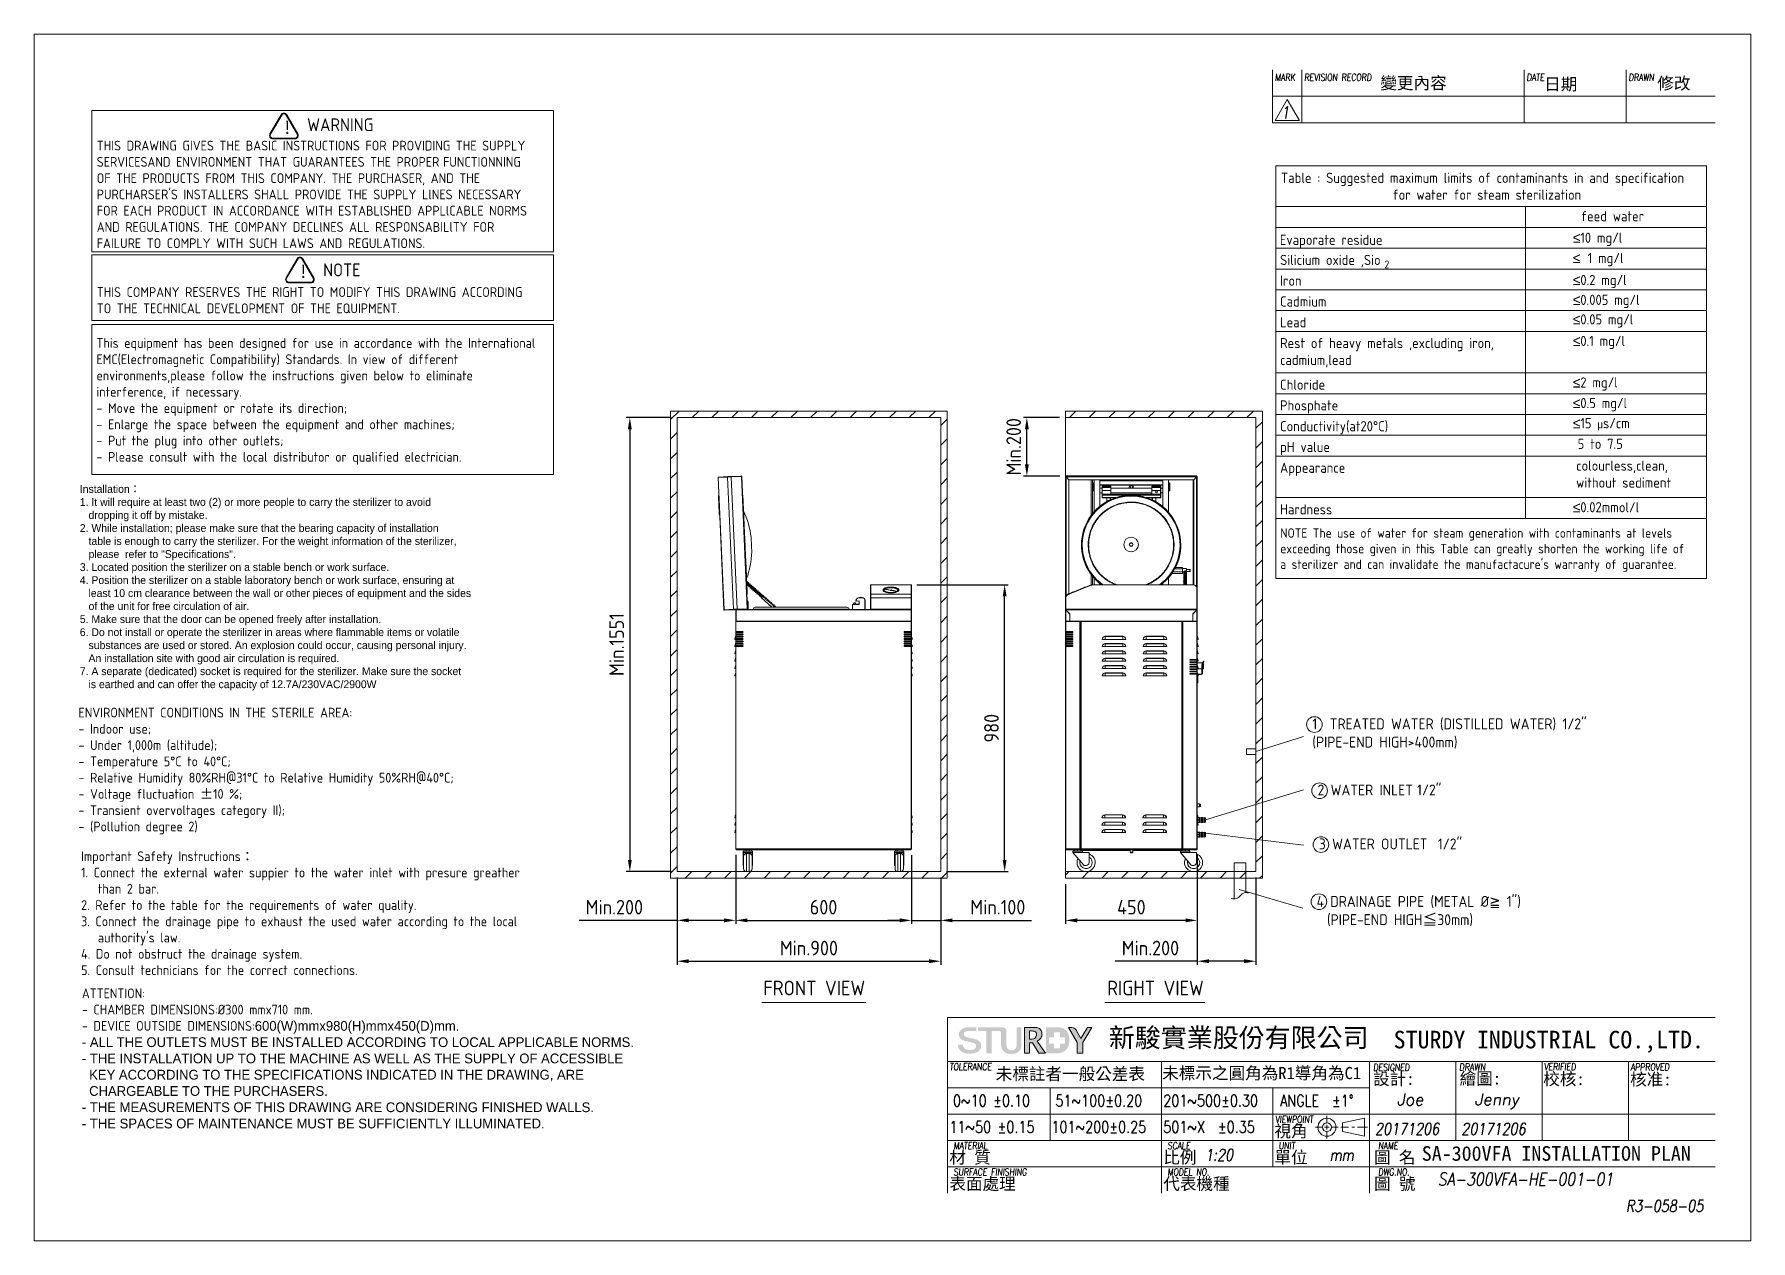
# Model space of a CAD drawing. Header units: millimetres. Extents: x 0 to 5860, y 0 to 4120.
import ezdxf

# ---------------------------------------------------------------- set-up
doc = ezdxf.new("R2010")
doc.units = ezdxf.units.MM
doc.layers.get('0').update_dxf_attribs({"lineweight": 15})
for name, color, linetype, lineweight in [('D', 3, 'Continuous', 13), ('F', 7, 'Continuous', 15), ('S', 4, 'Continuous', 15), ('T', 4, 'Continuous', 15)]:
    doc.layers.add(name, color=color, linetype=linetype, lineweight=lineweight)
doc.styles.get("Standard").update_dxf_attribs({"font": ''})
doc.styles.add('STU25', font='isocp2.shx')
doc.styles.add('Text', font='romans.shx', dxfattribs={"width": 0.8, "oblique": 10})
doc.styles.get('Standard').set_extended_font_data('DFKai-SB')
doc.dimstyles.new('STU25', dxfattribs={"dimscale": 20, "dimtxt": 2.5, "dimasz": 2, "dimexe": 0.6, "dimexo": 1, "dimgap": 1, "dimtad": 1, "dimdsep": 46, "dimtxsty": 'STU25', "dimcen": 2, "dimazin": 2, "dimtfac": 1, "dimtmove": 0, "dimatfit": 3, "dimfxl": 0, "dimtolj": 1, "dimtzin": 0, "dimarcsym": 0})

msp = doc.modelspace()

# ---------------------------------------------------------------- texts
at = {"layer": 'D', "color": 4}
msp.add_text('SA-300VFA INSTALLATION PLAN', height=50, dxfattribs=at).set_placement((4737.142, 272.886))
at = {"layer": 'D', "color": 11, "attachment_point": 1, "style": 'STU25'}
for s, insert, char_height in [('{\\f標楷體|b0|i0|c136|p65;!}', (848.49, 3824.508), 44.44444), ('WARNING', (931.384, 3833.117), 44), ("\\PTHIS DRAWING GIVES THE BASIC INSTRUCTIONS FOR PROVIDING THE SUPPLY \\PSERVICESAND ENVIRONMENT THAT GUARANTEES THE PROPER{\\f????|b0|i0|c0|p54; }FUNCTIONNING \\POF THE PRODUCTS FROM THIS COMPANY. THE PURCHASER, AND THE \\PPURCHARSER'S INSTALLERS SHALL PROVIDE THE SUPPLY LlNES NECESSARY \\PFOR EACH PRODUCT IN ACCORDANCE WITH ESTABLlSHED APPLlCABLE NORMS \\PAND REGULATIONS. THE COMPANY DECLlNES ALL RESPONSABILlTY FOR \\PFAILURE TO COMPLY WITH SUCH LAWS AND REGULATIONS.\\P\\P\\PTHIS COMPANY RESERVES THE RIGHT TO MODIFY THIS DRAWING ACCORDING \\PTO THE TECHNICAL DEVELOPMENT OF THE EQUIPMENT.", (213.104, 3812.097), 33.33333), ('Table : Suggested maximum limits of contaminants in and specification\\P          {\\f????|b0|i0|c136|p22;   }   {\\f????|b0|i0|c136|p22;  }   for water for steam sterilization', (4256.453, 3647.241), 34.666667), ('feed water', (5281.278, 3516.17), 34.6667), ('Evaporate residue   ', (4252.641, 3435.412), 34.66667), ('{\\f新細明體|b0|i0|c136|p18;≤}10 mg/l', (5253.434, 3442.674), 34.66667), ('Silicium oxide ,Sio', (4253.131, 3366.88), 34.66667), ('2', (4609.664, 3347.397), 27.145), ('{\\f新細明體|b0|i0|c136|p18;≤  }1 mg/l', (5253.434, 3373.126), 34.66667), ('{\\f標楷體|b0|i0|c136|p65;!}', (903.167, 3332.568), 44.44444), ('NOTE', (986.062, 3337.364), 44), ('Iron', (4253.131, 3295.894), 34.6667), ('{\\f新細明體|b0|i0|c136|p18;≤}0.2 mg/l', (5253.434, 3298.229), 34.66667), ('Cadmium', (4253.131, 3224.907), 34.6667), ('{\\f新細明體|b0|i0|c136|p18;≤}0.005 mg/l', (5253.434, 3230.465), 34.66667), ('Lead', (4253.131, 3153.92), 34.6667), ('{\\f新細明體|b0|i0|c136|p18;≤}0.05 mg/l', (5253.434, 3163.849), 34.66667), ('This equipment has been designed for use in accordance with the International \\PEMC(Electromagnetic Compatibility) Standards. In view of different \\Penvironments,please follow the instructions given below to eliminate \\Pinterference, if necessary.\\P- Move the equipment or rotate its direction;\\P- Enlarge the space between the equipment and other machines;\\P- Put the plug into other outlets;\\P- Please consult with the local distributor or qualified electrician.', (212.173, 3082.439), 33.33333), ('Rest of heavy metals ,excluding iron,\\Pcadmium,lead', (4253.131, 3082.934), 34.66667), ('{\\f新細明體|b0|i0|c136|p18;≤}0.1 mg/l', (5253.434, 3090.296), 34.66667), ('Chloride', (4253.131, 2940.96), 34.6667), ('{\\f新細明體|b0|i0|c136|p18;≤}2 mg/l', (5253.434, 2948.467), 34.66667), ('{\\f新細明體|b0|i0|c136|p18;≤}0.5 mg/l', (5253.434, 2877.933), 34.66667), ('Phosphate', (4253.131, 2869.974), 34.6667), ('Conductivity(at20%%dC)', (4253.131, 2798.987), 34.66667), ('{\\f新細明體|b0|i0|c136|p18;≤}15 {\\f新細明體|b0|i0|c136|p18;\\H0.75x;μ}s/cm', (5253.434, 2809.19), 34.66667), ('pH value', (4253.131, 2728), 34.6667), ('5 to 7.5', (5269.391, 2738.674), 34.6667), ('Appearance', (4253.131, 2657.014), 34.6667), ('colourless,clean,\\Pwithout sediment  ', (5264.124, 2664.275), 34.66667), ('{\\Farsimp.shx|c0;Installation\\f標楷體|b0|i0|c136|p65;：\\P\\FARISOP2.SHX|c0;1. It will require at least two (2) or more people to carry the sterilizer to avoid\\P   dropping it off by mistake.\\P2. While installation; please make sure that the bearing capacity of installation \\P   table is enough to carry the sterilizer. For the weight information of the sterilizer, \\P   please  refer to "Specifications".\\P3. Located position the sterilizer on a stable bench or work surface.\\P4. Position the sterilizer on a stable laboratory bench or work surface, ensuring at \\P   least 10 cm clearance between the wall or other pieces of equipment and the sides \\P   of the unit for free circulation of air.\\P5. Make sure that the door can be opened freely after installation.\\P6. Do not install or operate the sterilizer in areas where flammable items or volatile \\P   substances are used or stored. An explosion could occur, causing personal injury. \\P   An installation site with good air circulation is required.\\P7. A separate (dedicated) socket is required for the sterilizer. Make sure the socket \\P   is earthed and can offer the capacity of 12.7A/230VAC/2900W }', (155.315, 2580.524), 26.66667), ('{\\f新細明體|b0|i0|c136|p18;≤}0.02mmol/l', (5253.434, 2522.29), 34.66667), ('Hardness', (4253.131, 2515.04), 34.6667), ("NOTE The use of water for steam generation with contaminants at levels \\Pexceeding those given in this Table can greatly shorten the working life of \\Pa sterilizer and can invalidate the manufactacure's warranty of guarantee.", (4253.985, 2432.812), 32), ('ENVIRONMENT CONDITIONS IN THE STERILE AREA:\\P- Indoor use;\\P- Under 1,000m (altitude);\\P- Temperature 5%%dC to 40%%dC;\\P- Relative Humidity 80%RH@31%%dC to Relative Humidity 50%RH@40%%dC;\\P- Voltage fluctuation {\\f標楷體|b0|i0|c136|p65;±}10 %;\\P- Transient overvoltages category II);\\P- (Pollution degree 2)', (150.798, 1820.202), 33.33333), ("Important Safety Instructions{\\f標楷體|b0|i0|c136|p65;：\\P}1. Connect the external water suppier to the water inlet with presure greather\\P   than 2 bar.\\P2. Refer to the table for the requirements of water quality.\\P3. Connect the drainage pipe to exhaust the used water according to the local \\P   authority's law.\\P4. Do not obstruct the drainage system.\\P5. Consult technicians for the correct connections.", (159.685, 1329.577), 33.33333), ('{ATTENTION:\\P- CHAMBER DIMENSIONS:%%C300 mmx710 mm.\\P- DEVICE OUTSIDE DIMENSIONS:\\FARISOP1.SHX|c0;600\\FARISOP2.SHX|c0;(W)mmx980(H)mmx450(D)mm.\\P- ALL THE OUTLETS MUST BE INSTALLED ACCORDING TO LOCAL APPLICABLE NORMS.\\P- THE INSTALLATION UP TO THE MACHINE AS WELL AS THE SUPPLY OF ACCESSIBLE \\P  KEY ACCORDING TO THE SPECIFICATIONS INDICATED IN THE DRAWING, ARE \\P  CHARGEABLE TO THE PURCHASERS. \\P- THE MEASUREMENTS OF THIS DRAWING ARE CONSIDERING FINISHED WALLS.\\P- THE SPACES OF MAINTENANCE MUST BE SUFFICIENTLY ILLUMINATED.}', (162.382, 861.352), 33.33333)]:
    msp.add_mtext(s, dxfattribs=dict(at, insert=insert, char_height=char_height))
at = {"layer": 'D', "char_height": 37.333, "attachment_point": 1}
for s, insert in [('{\\Fisocp2.shx;1  TREATED WATER (DISTILLED WATER) 1/2"\\P(PIPE-END HIGH>400mm)}', (4363.367, 1783.743)), ('{\\Fisocp2.shx;2 WATER INLET\\f???|b0|i0|c0|p65; \\Fisocp2.shx;1/2"}', (4381.345, 1557.829)), ('{\\Fisocp2.shx;3 WATER OUTLET \\f???|b0|i0|c0|p65; \\Fisocp2.shx;1/2"}', (4385.839, 1373.633))]:
    msp.add_mtext(s, dxfattribs=dict(at, insert=insert))
at = {"layer": 'D', "insert": (4378.122, 1177.299), "char_height": 37.333, "attachment_point": 1, "style": 'STU25'}
msp.add_mtext('4 DRAINAGE PIPE (METAL %%C{\\f新細明體|b0|i0|c136|p18;≧} 1")\\P{\\f????|b0|i0|c136|p18; } (PIPE-END HIGH{\\f標楷體|b0|i0|c136|p65;≦}30mm)', dxfattribs=at)
at = {"layer": 'D', "color": 11, "char_height": 50, "attachment_point": 1}
for s, insert in [('{\\Fisocp2.shx;FRONT VIEW}', (2488.813, 887.925)), ('{\\Fisocp2.shx;RIGHT VIEW}', (3662.731, 887.925))]:
    msp.add_mtext(s, dxfattribs=dict(at, insert=insert))
at = {"layer": 'F', "color": 1, "lineweight": 15, "style": 'Text', "oblique": 5, "width": 0.8}
for s, height, p in [('MARK', 24, (4235.952, 3961.554)), ('REVISION RECORD', 24, (4335.952, 3961.554)), ('DATE', 24, (5095.139, 3961.554)), ('DRAWN', 24, (5443.462, 3961.554)), ('TOLERANCE', 24, (3124.54, 582.604)), ('DESIGNED', 24, (4571.356, 580.24)), ('DRAWN', 24.9089, (4864.665, 580.686)), ('VERIFIED', 24, (5154.414, 581.8)), ('APPROVED', 24, (5450.004, 581.245)), ('VIEWPOINT', 24, (4236.574, 402.604)), ('MATERIAL', 24, (3138.342, 312.604)), ('SCALE', 24, (3868.767, 312.604)), ('UNIT', 24, (4248.342, 312.604)), ('NAME', 24, (4588.212, 312.604)), ('SURFACE FINISHING', 24, (3138.342, 222.604)), ('MODEL NO.', 24, (3868.767, 222.604)), ('DWG.NO.', 24, (4588.212, 222.604))]:
    msp.add_text(s, height=height, dxfattribs=at).set_placement(p)
at = {"layer": 'F', "lineweight": -3}
for s, height, p in [('變更內容', 41.5149, (4595.7, 3932.894)), ('日期', 41.5149, (5154.892, 3928.938)), ('修改', 41.5149, (5541.205, 3932.103)), ('未標註者一般公差表', 41.5149, (3282.303, 549.005)), ('未標示之圓角為R1導角為C1', 41.51487, (3850.804, 551.693)), ('設計:', 41.5149, (4570.788, 532.132)), ('繪圖:', 41.5149, (4866.327, 533.272)), ('校核:', 41.5149, (5151.725, 531.5)), ('核准:', 41.5149, (5448.239, 530.388)), ('視角', 41.5149, (4234.112, 353.789)), ('材 質', 41.5149, (3124.112, 263.789)), ('比例', 41.5149, (3854.536, 263.789)), ('單位', 41.5149, (4234.112, 263.789)), ('圖 名', 41.5149, (4573.981, 263.789)), ('表面處理', 41.5149, (3124.112, 173.789)), ('代表機種', 41.5149, (3854.536, 173.789)), ('圖 號', 41.5149, (4573.981, 173.789))]:
    msp.add_text(s, height=height, dxfattribs=at).set_placement(p)
at = {"layer": 'F', "lineweight": 20, "style": 'Text', "width": 0.8}
for s, p in [('0~10 ±0.10', (3136.329, 458.232)), ('51~100±0.20', (3486.329, 458.232)), ('201~500±0.30', (3854.378, 458.232)), ('ANGLE  ±1%%D', (4253.52, 458.232)), ('11~50 ±0.15', (3124.073, 368.232)), ('101~200±0.25', (3472.541, 368.232)), ('501~X  ±0.35', (3854.378, 368.232))]:
    msp.add_text(s, height=40, dxfattribs=at).set_placement(p)
at = {"layer": 'T', "lineweight": 20, "style": 'Text', "oblique": 10, "width": 0.8}
for s, height, p in [('1', 40, (4256.329, 3832.967)), ('20171206', 40, (4577.256, 361.87)), ('20171206', 40, (4872.256, 361.87)), ('1:20', 40, (3997.12, 273.055)), ('mm', 40, (4422.283, 273.168)), ('SA-300VFA-HE-001-01', 44, (4791.788, 188.153))]:
    msp.add_text(s, height=height, dxfattribs=at).set_placement(p)
at = {"layer": 'T', "lineweight": 20, "style": 'Text', "oblique": 10}
for s, p in [('Joe', (4652.001, 462.094)), ('Jenny', (4917.51, 462.748))]:
    msp.add_text(s, height=40, dxfattribs=at).set_placement(p)
at = {"layer": 'T', "linetype": 'Continuous', "lineweight": 20, "insert": (5433.702, 138.677), "char_height": 40, "attachment_point": 1, "style": 'Text'}
msp.add_mtext('R3-058-05', dxfattribs=at)

# ---------------------------------------------------------------- blocks, each defined once
blk = doc.blocks.new('新駿LOGO')
at = {"layer": 'F'}
h = blk.add_hatch(color=256, dxfattribs=at)
edge = h.paths.add_edge_path()
edge.add_spline(control_points=[(-529.05, -442.14), (-529.05, -442.31), (-529.02, -442.45), (-528.95, -442.56), (-528.89, -442.68), (-528.8, -442.78), (-528.69, -442.85), (-528.57, -442.93), (-528.44, -442.98), (-528.29, -443.01), (-528.15, -443.05), (-527.99, -443.07), (-527.81, -443.07), (-527.62, -443.07), (-527.47, -443.05), (-527.33, -443.01), (-527.2, -442.97), (-527.09, -442.92), (-527.01, -442.86), (-526.93, -442.8), (-526.87, -442.73), (-526.83, -442.65), (-526.8, -442.57), (-526.78, -442.49), (-526.78, -442.41), (-526.78, -442.25), (-526.82, -442.13), (-526.91, -442.05), (-526.99, -441.97), (-527.08, -441.91), (-527.18, -441.88), (-527.36, -441.83), (-527.56, -441.77), (-527.79, -441.72), (-528.02, -441.67), (-528.3, -441.61), (-528.64, -441.53), (-528.85, -441.48), (-529.02, -441.41), (-529.16, -441.34), (-529.3, -441.26), (-529.41, -441.17), (-529.5, -441.07), (-529.58, -440.98), (-529.64, -440.87), (-529.67, -440.77), (-529.7, -440.66), (-529.72, -440.55), (-529.72, -440.43), (-529.72, -440.22), (-529.67, -440.03), (-529.57, -439.87), (-529.46, -439.71), (-529.33, -439.58), (-529.16, -439.47), (-528.99, -439.37), (-528.85, -439.31), (-528.64, -439.26), (-528.43, -439.21), (-528.13, -439.2), (-527.91, -439.2), (-527.66, -439.2), (-526.73, -439.2), (-526.73, -439.2), (-526.73, -439.2), (-526.73, -439.81), (-526.73, -439.81), (-526.73, -439.81), (-528.14, -439.8), (-528.28, -439.83), (-528.39, -439.85), (-528.48, -439.86), (-528.56, -439.9), (-528.65, -439.94), (-528.72, -440), (-528.78, -440.07), (-528.84, -440.14), (-528.87, -440.23), (-528.87, -440.34), (-528.87, -440.5), (-528.81, -440.62), (-528.7, -440.7), (-528.6, -440.79), (-528.46, -440.85), (-528.28, -440.9), (-528.27, -440.9), (-528.19, -440.92), (-528.07, -440.95), (-527.94, -440.98), (-527.8, -441.01), (-527.65, -441.05), (-527.49, -441.09), (-527.34, -441.12), (-527.19, -441.16), (-527.04, -441.19), (-526.94, -441.21), (-526.87, -441.23), (-526.71, -441.27), (-526.58, -441.34), (-526.46, -441.41), (-526.34, -441.49), (-526.24, -441.58), (-526.16, -441.67), (-526.08, -441.77), (-526.02, -441.88), (-525.98, -441.99), (-525.94, -442.1), (-525.92, -442.22), (-525.92, -442.33), (-525.92, -442.57), (-525.98, -442.78), (-526.09, -442.95), (-526.2, -443.12), (-526.35, -443.26), (-526.53, -443.37), (-526.71, -443.48), (-526.92, -443.55), (-527.15, -443.61), (-527.39, -443.66), (-527.62, -443.68), (-527.87, -443.68), (-528.14, -443.68), (-528.41, -443.65), (-528.65, -443.59), (-528.9, -443.53), (-529.11, -443.44), (-529.3, -443.31), (-529.48, -443.19), (-529.63, -443.03), (-529.74, -442.83), (-529.84, -442.64), (-529.9, -442.41), (-529.91, -442.14), (-529.91, -442.14), (-529.05, -442.14), (-529.05, -442.14)], knot_values=[0, 0, 0, 0, 1, 1, 1, 2, 2, 2, 3, 3, 3, 4, 4, 4, 5, 5, 5, 6, 6, 6, 7, 7, 7, 8, 8, 8, 9, 9, 9, 10, 10, 10, 11, 11, 11, 12, 12, 12, 13, 13, 13, 14, 14, 14, 15, 15, 15, 16, 16, 16, 17, 17, 17, 18, 18, 18, 19, 19, 19, 20, 20, 20, 21, 21, 21, 22, 22, 22, 23, 23, 23, 24, 24, 24, 25, 25, 25, 26, 26, 26, 27, 27, 27, 28, 28, 28, 29, 29, 29, 30, 30, 30, 31, 31, 31, 32, 32, 32, 33, 33, 33, 34, 34, 34, 35, 35, 35, 36, 36, 36, 37, 37, 37, 38, 38, 38, 39, 39, 39, 40, 40, 40, 41, 41, 41, 42, 42, 42, 43, 43, 43, 44, 44, 44, 45, 45, 45, 45], degree=3, periodic=0)
edge = h.paths.add_edge_path()
edge.add_spline(control_points=[(-522.53, -440.14), (-522.54, -440.04), (-522.57, -439.94), (-522.63, -439.9), (-522.77, -439.79), (-522.9, -439.81), (-522.9, -439.81), (-522.9, -439.81), (-523.02, -439.81), (-523.02, -439.81), (-523.02, -439.81), (-524.14, -439.81), (-524.14, -439.81), (-524.14, -439.81), (-524.14, -443.62), (-524.14, -443.62), (-524.14, -443.62), (-525.06, -443.62), (-525.06, -443.62), (-525.06, -443.62), (-525.06, -439.81), (-525.06, -439.81), (-525.06, -439.81), (-526.47, -439.81), (-526.47, -439.81), (-526.47, -439.81), (-526.47, -439.2), (-526.47, -439.2), (-526.47, -439.2), (-522.39, -439.2), (-522.39, -439.2)], knot_values=[5.578051, 5.578051, 5.578051, 5.578051, 6, 6, 6, 7, 7, 7, 8, 8, 8, 9, 9, 9, 10, 10, 10, 11, 11, 11, 12, 12, 12, 13, 13, 13, 14, 14, 14, 15, 15, 15, 15], degree=3, periodic=0)
edge.add_spline(control_points=[(-522.4, -439.2), (-522.31, -439.2), (-522.22, -439.2), (-522.22, -439.2), (-522.22, -439.2), (-521.96, -439.19), (-521.76, -439.41), (-521.58, -439.61), (-521.61, -439.85), (-521.61, -439.85), (-521.61, -439.85), (-521.61, -441.92), (-521.61, -441.92), (-521.61, -442.41), (-521.52, -442.73), (-521.36, -442.89), (-521.19, -443.05), (-520.97, -443.13), (-520.71, -443.13), (-520.45, -443.13), (-520.24, -443.05), (-520.09, -442.89), (-519.93, -442.74), (-519.86, -442.43), (-519.86, -441.98), (-519.86, -441.98), (-519.86, -439.2), (-519.86, -439.2), (-519.86, -439.2), (-519.05, -439.2), (-519.05, -439.2), (-519.05, -439.2), (-519.05, -441.92), (-519.05, -441.92), (-519.05, -442.43), (-519.12, -442.8), (-519.25, -443.02), (-519.38, -443.24), (-519.56, -443.42), (-519.8, -443.54), (-520.05, -443.67), (-520.35, -443.74), (-520.73, -443.74), (-521.09, -443.74), (-521.41, -443.68), (-521.67, -443.56), (-521.93, -443.44), (-522.14, -443.26), (-522.3, -443.03), (-522.45, -442.8), (-522.53, -442.42), (-522.53, -441.91), (-522.53, -441.91), (-522.53, -440.92), (-522.53, -440.14)], knot_values=[0.44538, 0.44538, 0.44538, 0.44538, 1, 1, 1, 2, 2, 2, 3, 3, 3, 4, 4, 4, 5, 5, 5, 6, 6, 6, 7, 7, 7, 8, 8, 8, 9, 9, 9, 10, 10, 10, 11, 11, 11, 12, 12, 12, 13, 13, 13, 14, 14, 14, 15, 15, 15, 16, 16, 16, 17, 17, 17, 17.603917, 17.603917, 17.603917, 17.603917], degree=3, periodic=0)
h = blk.add_hatch(color=256, dxfattribs=at)
edge = h.paths.add_edge_path()
edge.add_spline(control_points=[(-522.22, -439.2), (-522.22, -439.2), (-526.47, -439.2), (-526.47, -439.2)], knot_values=[14, 14, 14, 14, 15, 15, 15, 15], degree=3, periodic=0)
edge.add_spline(control_points=[(-526.47, -439.2), (-526.47, -439.2), (-526.47, -439.81), (-526.47, -439.81)], knot_values=[13, 13, 13, 13, 14, 14, 14, 14], degree=3, periodic=0)
edge.add_spline(control_points=[(-526.47, -439.81), (-526.47, -439.81), (-525.06, -439.81), (-525.06, -439.81)], knot_values=[12, 12, 12, 12, 13, 13, 13, 13], degree=3, periodic=0)
edge.add_spline(control_points=[(-525.06, -439.81), (-525.06, -439.81), (-525.06, -443.62), (-525.06, -443.62)], knot_values=[11, 11, 11, 11, 12, 12, 12, 12], degree=3, periodic=0)
edge.add_spline(control_points=[(-525.06, -443.62), (-525.06, -443.62), (-524.14, -443.62), (-524.14, -443.62)], knot_values=[10, 10, 10, 10, 11, 11, 11, 11], degree=3, periodic=0)
edge.add_spline(control_points=[(-524.14, -443.62), (-524.14, -443.62), (-524.14, -439.81), (-524.14, -439.81)], knot_values=[9, 9, 9, 9, 10, 10, 10, 10], degree=3, periodic=0)
edge.add_spline(control_points=[(-524.14, -439.81), (-524.14, -439.81), (-523.02, -439.81), (-523.02, -439.81)], knot_values=[8, 8, 8, 8, 9, 9, 9, 9], degree=3, periodic=0)
edge.add_spline(control_points=[(-523.02, -439.81), (-523.02, -439.81), (-522.9, -439.81), (-522.9, -439.81)], knot_values=[7, 7, 7, 7, 8, 8, 8, 8], degree=3, periodic=0)
edge.add_spline(control_points=[(-522.9, -439.81), (-522.9, -439.81), (-522.77, -439.79), (-522.63, -439.9)], knot_values=[6, 6, 6, 6, 7, 7, 7, 7], degree=3, periodic=0)
edge.add_spline(control_points=[(-522.63, -439.9), (-522.57, -439.94), (-522.54, -440.04), (-522.53, -440.14)], knot_values=[5.578051, 5.578051, 5.578051, 5.578051, 6, 6, 6, 6], degree=3, periodic=0)
edge.add_spline(control_points=[(-522.53, -440.14), (-522.53, -440.92), (-522.53, -441.91), (-522.53, -441.91)], knot_values=[17, 17, 17, 17, 17.603917, 17.603917, 17.603917, 17.603917], degree=3, periodic=0)
edge.add_spline(control_points=[(-522.53, -441.91), (-522.53, -442.42), (-522.45, -442.8), (-522.3, -443.03)], knot_values=[16, 16, 16, 16, 17, 17, 17, 17], degree=3, periodic=0)
edge.add_spline(control_points=[(-522.3, -443.03), (-522.14, -443.26), (-521.93, -443.44), (-521.67, -443.56)], knot_values=[15, 15, 15, 15, 16, 16, 16, 16], degree=3, periodic=0)
edge.add_spline(control_points=[(-521.67, -443.56), (-521.41, -443.68), (-521.09, -443.74), (-520.73, -443.74)], knot_values=[14, 14, 14, 14, 15, 15, 15, 15], degree=3, periodic=0)
edge.add_spline(control_points=[(-520.73, -443.74), (-520.35, -443.74), (-520.05, -443.67), (-519.8, -443.54)], knot_values=[13, 13, 13, 13, 14, 14, 14, 14], degree=3, periodic=0)
edge.add_spline(control_points=[(-519.8, -443.54), (-519.56, -443.42), (-519.38, -443.24), (-519.25, -443.02)], knot_values=[12, 12, 12, 12, 13, 13, 13, 13], degree=3, periodic=0)
edge.add_spline(control_points=[(-519.25, -443.02), (-519.12, -442.8), (-519.05, -442.43), (-519.05, -441.92)], knot_values=[11, 11, 11, 11, 12, 12, 12, 12], degree=3, periodic=0)
edge.add_spline(control_points=[(-519.05, -441.92), (-519.05, -441.92), (-519.05, -439.2), (-519.05, -439.2)], knot_values=[10, 10, 10, 10, 11, 11, 11, 11], degree=3, periodic=0)
edge.add_spline(control_points=[(-519.05, -439.2), (-519.05, -439.2), (-519.86, -439.2), (-519.86, -439.2)], knot_values=[9, 9, 9, 9, 10, 10, 10, 10], degree=3, periodic=0)
edge.add_spline(control_points=[(-519.86, -439.2), (-519.86, -439.2), (-519.86, -441.98), (-519.86, -441.98)], knot_values=[8, 8, 8, 8, 9, 9, 9, 9], degree=3, periodic=0)
edge.add_spline(control_points=[(-519.86, -441.98), (-519.86, -442.43), (-519.93, -442.74), (-520.09, -442.89)], knot_values=[7, 7, 7, 7, 8, 8, 8, 8], degree=3, periodic=0)
edge.add_spline(control_points=[(-520.09, -442.89), (-520.24, -443.05), (-520.45, -443.13), (-520.71, -443.13)], knot_values=[6, 6, 6, 6, 7, 7, 7, 7], degree=3, periodic=0)
edge.add_spline(control_points=[(-520.71, -443.13), (-520.97, -443.13), (-521.19, -443.05), (-521.36, -442.89)], knot_values=[5, 5, 5, 5, 6, 6, 6, 6], degree=3, periodic=0)
edge.add_spline(control_points=[(-521.36, -442.89), (-521.52, -442.73), (-521.61, -442.41), (-521.61, -441.92)], knot_values=[4, 4, 4, 4, 5, 5, 5, 5], degree=3, periodic=0)
edge.add_spline(control_points=[(-521.61, -441.92), (-521.61, -441.92), (-521.61, -439.85), (-521.61, -439.85)], knot_values=[3, 3, 3, 3, 4, 4, 4, 4], degree=3, periodic=0)
edge.add_spline(control_points=[(-521.61, -439.85), (-521.61, -439.85), (-521.58, -439.61), (-521.76, -439.41)], knot_values=[2, 2, 2, 2, 3, 3, 3, 3], degree=3, periodic=0)
edge.add_spline(control_points=[(-521.76, -439.41), (-521.96, -439.19), (-522.22, -439.2), (-522.22, -439.2)], knot_values=[1, 1, 1, 1, 2, 2, 2, 2], degree=3, periodic=0)
h = blk.add_hatch(color=256, dxfattribs=at)
edge = h.paths.add_edge_path()
edge.add_spline(control_points=[(-518.54, -443.62), (-518.54, -443.62), (-518.54, -439.2), (-518.54, -439.2), (-518.54, -439.2), (-516.88, -439.2), (-516.88, -439.2), (-516.55, -439.2), (-516.29, -439.25), (-516.11, -439.33), (-515.93, -439.41), (-515.79, -439.54), (-515.69, -439.72), (-515.59, -439.89), (-515.54, -440.08), (-515.54, -440.3), (-515.54, -440.56), (-515.61, -440.8), (-515.76, -441.03), (-515.91, -441.26), (-516.12, -441.44), (-516.39, -441.56), (-516.39, -441.56), (-514.95, -443.62), (-514.95, -443.62), (-514.95, -443.62), (-516.07, -443.62), (-516.07, -443.62), (-516.07, -443.62), (-517.17, -441.81), (-517.17, -441.81), (-517.17, -441.81), (-517.67, -441.81), (-517.67, -441.81), (-517.67, -441.81), (-517.67, -443.62), (-517.67, -443.62), (-517.67, -443.62), (-518.54, -443.62), (-518.54, -443.62)], knot_values=[0, 0, 0, 0, 1, 1, 1, 2, 2, 2, 3, 3, 3, 4, 4, 4, 5, 5, 5, 6, 6, 6, 7, 7, 7, 8, 8, 8, 9, 9, 9, 10, 10, 10, 11, 11, 11, 12, 12, 12, 13, 13, 13, 13], degree=3, periodic=0)
edge = h.paths.add_edge_path(flags=16)
edge.add_spline(control_points=[(-517.67, -441.21), (-517.67, -441.21), (-517.46, -441.21), (-517.46, -441.21), (-517.08, -441.21), (-516.82, -441.13), (-516.68, -440.96), (-516.53, -440.8), (-516.46, -440.61), (-516.46, -440.4), (-516.46, -440.22), (-516.52, -440.08), (-516.63, -439.97), (-516.75, -439.86), (-516.99, -439.81), (-517.35, -439.81), (-517.35, -439.81), (-517.67, -439.81), (-517.67, -439.81), (-517.67, -439.81), (-517.67, -441.21), (-517.67, -441.21)], knot_values=[0, 0, 0, 0, 1, 1, 1, 2, 2, 2, 3, 3, 3, 4, 4, 4, 5, 5, 5, 6, 6, 6, 7, 7, 7, 7], degree=3, periodic=0)
h = blk.add_hatch(color=256, dxfattribs=at)
edge = h.paths.add_edge_path()
edge.add_spline(control_points=[(-514.87, -439.2), (-514.87, -439.2), (-514.87, -443.62), (-514.87, -443.62)], knot_values=[0, 0, 0, 0, 1, 1, 1, 1], degree=3, periodic=0)
edge.add_spline(control_points=[(-514.87, -443.62), (-514.87, -443.62), (-513.05, -443.62), (-513.05, -443.62)], knot_values=[8, 8, 8, 8, 9, 9, 9, 9], degree=3, periodic=0)
edge.add_spline(control_points=[(-513.05, -443.62), (-512.51, -443.62), (-512.09, -443.52), (-511.79, -443.32)], knot_values=[7, 7, 7, 7, 8, 8, 8, 8], degree=3, periodic=0)
edge.add_spline(control_points=[(-511.79, -443.32), (-511.48, -443.12), (-511.25, -442.85), (-511.09, -442.5)], knot_values=[6, 6, 6, 6, 7, 7, 7, 7], degree=3, periodic=0)
edge.add_spline(control_points=[(-511.09, -442.5), (-510.93, -442.15), (-510.85, -441.76), (-510.85, -441.32)], knot_values=[5, 5, 5, 5, 6, 6, 6, 6], degree=3, periodic=0)
edge.add_spline(control_points=[(-510.85, -441.32), (-510.85, -440.87), (-510.93, -440.49), (-511.1, -440.17)], knot_values=[4, 4, 4, 4, 5, 5, 5, 5], degree=3, periodic=0)
edge.add_spline(control_points=[(-511.1, -440.17), (-511.27, -439.85), (-511.49, -439.61), (-511.78, -439.45)], knot_values=[3, 3, 3, 3, 4, 4, 4, 4], degree=3, periodic=0)
edge.add_spline(control_points=[(-511.78, -439.45), (-512.06, -439.29), (-512.46, -439.2), (-512.97, -439.2)], knot_values=[2, 2, 2, 2, 3, 3, 3, 3], degree=3, periodic=0)
edge.add_spline(control_points=[(-512.97, -439.2), (-512.97, -439.2), (-514.87, -439.2), (-514.87, -439.2)], knot_values=[1, 1, 1, 1, 2, 2, 2, 2], degree=3, periodic=0)
h.paths.add_polyline_path([(-514.34, -441.95), (-513.51, -441.95), (-513.51, -442.77), (-512.48, -442.77), (-512.48, -441.95), (-511.64, -441.95), (-511.64, -440.92), (-512.48, -440.92), (-512.48, -440.07), (-513.51, -440.07), (-513.51, -440.92), (-514.34, -440.92)], flags=16)
h = blk.add_hatch(color=256, dxfattribs=at)
edge = h.paths.add_edge_path()
edge.add_spline(control_points=[(-509.51, -443.62), (-509.51, -443.62), (-509.51, -441.77), (-509.51, -441.77), (-509.51, -441.77), (-511, -439.2), (-511, -439.2), (-511, -439.2), (-510.64, -439.2), (-510.64, -439.2), (-510.64, -439.2), (-510.3, -439.19), (-510.04, -439.32), (-509.79, -439.45), (-509.71, -439.68), (-509.71, -439.68), (-509.71, -439.68), (-508.9, -441.07), (-508.9, -441.07), (-508.9, -441.07), (-507.78, -439.2), (-507.78, -439.2), (-507.78, -439.2), (-507.05, -439.2), (-507.05, -439.2), (-507.05, -439.2), (-508.59, -441.77), (-508.59, -441.77), (-508.59, -441.77), (-508.59, -443.62), (-508.59, -443.62), (-508.59, -443.62), (-509.51, -443.62), (-509.51, -443.62)], knot_values=[0, 0, 0, 0, 1, 1, 1, 2, 2, 2, 3, 3, 3, 4, 4, 4, 5, 5, 5, 6, 6, 6, 7, 7, 7, 8, 8, 8, 9, 9, 9, 10, 10, 10, 11, 11, 11, 11], degree=3, periodic=0)
at = {"layer": 'F', "lineweight": 0}
for points, knots in [([(-518.54, -443.62), (-518.54, -443.62), (-518.54, -439.2), (-518.54, -439.2), (-518.54, -439.2), (-516.88, -439.2), (-516.88, -439.2), (-516.55, -439.2), (-516.29, -439.25), (-516.11, -439.33), (-515.93, -439.41), (-515.79, -439.54), (-515.69, -439.72), (-515.59, -439.89), (-515.54, -440.08), (-515.54, -440.3), (-515.54, -440.56), (-515.61, -440.8), (-515.76, -441.03), (-515.91, -441.26), (-516.12, -441.44), (-516.39, -441.56), (-516.39, -441.56), (-514.95, -443.62), (-514.95, -443.62), (-514.95, -443.62), (-516.07, -443.62), (-516.07, -443.62), (-516.07, -443.62), (-517.17, -441.81), (-517.17, -441.81), (-517.17, -441.81), (-517.67, -441.81), (-517.67, -441.81), (-517.67, -441.81), (-517.67, -443.62), (-517.67, -443.62), (-517.67, -443.62), (-518.54, -443.62), (-518.54, -443.62)], [0, 0, 0, 0, 1, 1, 1, 2, 2, 2, 3, 3, 3, 4, 4, 4, 5, 5, 5, 6, 6, 6, 7, 7, 7, 8, 8, 8, 9, 9, 9, 10, 10, 10, 11, 11, 11, 12, 12, 12, 13, 13, 13, 13]), ([(-509.51, -443.62), (-509.51, -443.62), (-509.51, -441.77), (-509.51, -441.77), (-509.51, -441.77), (-511, -439.2), (-511, -439.2), (-511, -439.2), (-510.64, -439.2), (-510.64, -439.2), (-510.64, -439.2), (-510.3, -439.19), (-510.04, -439.32), (-509.79, -439.45), (-509.71, -439.68), (-509.71, -439.68), (-509.71, -439.68), (-508.9, -441.07), (-508.9, -441.07), (-508.9, -441.07), (-507.78, -439.2), (-507.78, -439.2), (-507.78, -439.2), (-507.05, -439.2), (-507.05, -439.2), (-507.05, -439.2), (-508.59, -441.77), (-508.59, -441.77), (-508.59, -441.77), (-508.59, -443.62), (-508.59, -443.62), (-508.59, -443.62), (-509.51, -443.62), (-509.51, -443.62)], [0, 0, 0, 0, 1, 1, 1, 2, 2, 2, 3, 3, 3, 4, 4, 4, 5, 5, 5, 6, 6, 6, 7, 7, 7, 8, 8, 8, 9, 9, 9, 10, 10, 10, 11, 11, 11, 11]), ([(-517.67, -441.21), (-517.67, -441.21), (-517.46, -441.21), (-517.46, -441.21), (-517.08, -441.21), (-516.82, -441.13), (-516.68, -440.96), (-516.53, -440.8), (-516.46, -440.61), (-516.46, -440.4), (-516.46, -440.22), (-516.52, -440.08), (-516.63, -439.97), (-516.75, -439.86), (-516.99, -439.81), (-517.35, -439.81), (-517.35, -439.81), (-517.67, -439.81), (-517.67, -439.81), (-517.67, -439.81), (-517.67, -441.21), (-517.67, -441.21)], [0, 0, 0, 0, 1, 1, 1, 2, 2, 2, 3, 3, 3, 4, 4, 4, 5, 5, 5, 6, 6, 6, 7, 7, 7, 7])]:
    blk.add_open_spline(points, degree=3, knots=knots, dxfattribs=at)
at = {"attachment_point": 1, "style": 'STU25'}
for s, insert, char_height in [('{\\f標楷體|b0|i0|c136|p65;新駿實業股份有限公司}', (-504.12, -439.33), 3.25), ('{\\f標楷體|b0|i0|c136|p65;STURDY\\H0.9667x; \\H1.034x;INDUSTRIAL CO.,LTD.}', (-455.51, -439.78), 3)]:
    blk.add_mtext(s, dxfattribs=dict(at, insert=insert, char_height=char_height))
blk = doc.blocks.new('*D5')
at = {"layer": 'D', "color": 0, "lineweight": -2}
for p, q in [((2174.6, 2811.3), (2021.2, 2811.3)), ((2033.2, 2771.3), (2033.2, 1300.3)), ((2174.6, 1260.3), (2021.2, 1260.3))]:
    blk.add_line(p, q, dxfattribs=at)
at = {"layer": 'D', "color": 0}
for points in [[(2026.5, 2771.3), (2039.8, 2771.3), (2033.2, 2811.3)], [(2026.5, 1300.3), (2039.8, 1300.3), (2033.2, 1260.3)]]:
    blk.add_solid(points, dxfattribs=at)
at = {"layer": 'Defpoints', "color": 0}
for p in [(2194.6, 2811.3), (2033.2, 1260.3), (2194.6, 1260.3)]:
    blk.add_point(p, dxfattribs=at)
at = {"layer": 'D', "color": 0, "insert": (1988.2, 2035.8), "char_height": 50, "attachment_point": 5, "rotation": 90, "style": 'STU25'}
blk.add_mtext('\\A1;Min.1551', dxfattribs=at)
blk = doc.blocks.new('*D6')
at = {"layer": 'D', "color": 0, "lineweight": -2}
for p, q in [((3013.6, 2240.3), (3324.9, 2240.3)), ((3312.9, 1300.3), (3312.9, 2200.3)), ((3114.6, 1260.3), (3324.9, 1260.3))]:
    blk.add_line(p, q, dxfattribs=at)
at = {"layer": 'D', "color": 0}
for points in [[(3306.2, 2200.3), (3319.5, 2200.3), (3312.9, 2240.3)], [(3306.2, 1300.3), (3319.5, 1300.3), (3312.9, 1260.3)]]:
    blk.add_solid(points, dxfattribs=at)
at = {"layer": 'Defpoints', "color": 0}
for p in [(2993.6, 2240.3), (3312.9, 2240.3), (3094.6, 1260.3)]:
    blk.add_point(p, dxfattribs=at)
at = {"layer": 'D', "color": 0, "insert": (3267.9, 1750.3), "char_height": 50, "attachment_point": 5, "rotation": 90, "style": 'STU25'}
blk.add_mtext('\\A1;980', dxfattribs=at)
blk = doc.blocks.new('*D7')
at = {"layer": 'D', "color": 0, "lineweight": -2}
for p, q in [((2194.6, 1240.3), (2194.6, 942.4)), ((3094.6, 1240.3), (3094.6, 942.4)), ((2234.6, 954.4), (3054.6, 954.4))]:
    blk.add_line(p, q, dxfattribs=at)
at = {"layer": 'D', "color": 0}
for points in [[(2234.6, 961.1), (2234.6, 947.7), (2194.6, 954.4)], [(3054.6, 961.1), (3054.6, 947.7), (3094.6, 954.4)]]:
    blk.add_solid(points, dxfattribs=at)
at = {"layer": 'Defpoints', "color": 0}
for p in [(2194.6, 1260.3), (3094.6, 1260.3), (3094.6, 954.4)]:
    blk.add_point(p, dxfattribs=at)
at = {"layer": 'D', "color": 0, "insert": (2644.6, 999.4), "char_height": 50, "attachment_point": 5, "style": 'STU25'}
blk.add_mtext('\\A1;Min.900', dxfattribs=at)
blk = doc.blocks.new('*D8')
at = {"layer": 'D', "color": 0, "lineweight": -2}
for p, q in [((2394.6, 1317.8), (2394.6, 1082)), ((2994.6, 1316.8), (2994.6, 1082)), ((2434.6, 1094), (2954.6, 1094))]:
    blk.add_line(p, q, dxfattribs=at)
at = {"layer": 'D', "color": 0}
for points in [[(2434.6, 1100.6), (2434.6, 1087.3), (2394.6, 1094)], [(2954.6, 1100.6), (2954.6, 1087.3), (2994.6, 1094)]]:
    blk.add_solid(points, dxfattribs=at)
at = {"layer": 'Defpoints', "color": 0}
for p in [(2394.6, 1337.8), (2994.6, 1336.8), (2994.6, 1094)]:
    blk.add_point(p, dxfattribs=at)
at = {"layer": 'D', "color": 0, "insert": (2694.6, 1139), "char_height": 50, "attachment_point": 5, "style": 'STU25'}
blk.add_mtext('\\A1;600', dxfattribs=at)
blk = doc.blocks.new('*D9')
at = {"layer": 'D', "color": 0, "lineweight": -2}
for p, q in [((2394.6, 1317.8), (2394.6, 1082)), ((2194.6, 1240.3), (2194.6, 1082)), ((2194.6, 1094), (1860.2, 1094)), ((2354.6, 1094), (2234.6, 1094))]:
    blk.add_line(p, q, dxfattribs=at)
at = {"layer": 'D', "color": 0}
for points in [[(2234.6, 1100.6), (2234.6, 1087.3), (2194.6, 1094)], [(2354.6, 1100.6), (2354.6, 1087.3), (2394.6, 1094)]]:
    blk.add_solid(points, dxfattribs=at)
at = {"layer": 'Defpoints', "color": 0}
for p in [(2394.6, 1337.8), (2194.6, 1260.3), (2394.6, 1094)]:
    blk.add_point(p, dxfattribs=at)
at = {"layer": 'D', "color": 0, "insert": (1980.3, 1139), "char_height": 50, "attachment_point": 5, "style": 'STU25'}
blk.add_mtext('\\A1;Min.200', dxfattribs=at)
blk = doc.blocks.new('*D10')
at = {"layer": 'D', "color": 0, "lineweight": -2}
for p, q in [((2994.6, 1316.8), (2994.6, 1082)), ((3094.6, 1240.3), (3094.6, 1082)), ((2954.6, 1094), (2914.6, 1094)), ((2994.6, 1094), (3094.6, 1094)), ((3134.6, 1094), (3404.7, 1094))]:
    blk.add_line(p, q, dxfattribs=at)
at = {"layer": 'D', "color": 0}
for points in [[(2954.6, 1100.6), (2954.6, 1087.3), (2994.6, 1094)], [(3134.6, 1100.6), (3134.6, 1087.3), (3094.6, 1094)]]:
    blk.add_solid(points, dxfattribs=at)
at = {"layer": 'Defpoints', "color": 0}
for p in [(2994.6, 1336.8), (3094.6, 1260.3), (3094.6, 1094)]:
    blk.add_point(p, dxfattribs=at)
at = {"layer": 'D', "color": 0, "insert": (3289.6, 1139), "char_height": 50, "attachment_point": 5, "style": 'STU25'}
blk.add_mtext('\\A1;Min.100', dxfattribs=at)
blk = doc.blocks.new('*D11')
at = {"layer": 'D', "color": 0, "lineweight": -2}
for p, q in [((3970.6, 1317.8), (3970.6, 1082)), ((3520.6, 1218.1), (3520.6, 1082)), ((3930.6, 1094), (3560.6, 1094))]:
    blk.add_line(p, q, dxfattribs=at)
at = {"layer": 'D', "color": 0}
for points in [[(3560.6, 1100.6), (3560.6, 1087.3), (3520.6, 1094)], [(3930.6, 1100.6), (3930.6, 1087.3), (3970.6, 1094)]]:
    blk.add_solid(points, dxfattribs=at)
at = {"layer": 'Defpoints', "color": 0}
for p in [(3970.6, 1337.8), (3520.6, 1238.1), (3520.6, 1094)]:
    blk.add_point(p, dxfattribs=at)
at = {"layer": 'D', "color": 0, "insert": (3745.6, 1139), "char_height": 50, "attachment_point": 5, "style": 'STU25'}
blk.add_mtext('\\A1;450', dxfattribs=at)
blk = doc.blocks.new('*D12')
at = {"layer": 'D', "color": 0, "lineweight": -2}
for p, q in [((3500.6, 2811.3), (3376.8, 2811.3)), ((3388.8, 2651.3), (3388.8, 2771.3)), ((3501.5, 2611.3), (3376.8, 2611.3))]:
    blk.add_line(p, q, dxfattribs=at)
at = {"layer": 'D', "color": 0}
for points in [[(3382.1, 2771.3), (3395.4, 2771.3), (3388.8, 2811.3)], [(3382.1, 2651.3), (3395.4, 2651.3), (3388.8, 2611.3)]]:
    blk.add_solid(points, dxfattribs=at)
at = {"layer": 'Defpoints', "color": 0}
for p in [(3388.8, 2811.3), (3520.6, 2811.3), (3521.5, 2611.3)]:
    blk.add_point(p, dxfattribs=at)
at = {"layer": 'D', "color": 0, "insert": (3343.8, 2711.3), "char_height": 50, "attachment_point": 5, "rotation": 90, "style": 'STU25'}
blk.add_mtext('\\A1;Min.200', dxfattribs=at)
blk = doc.blocks.new('*D13')
at = {"layer": 'D', "color": 0, "lineweight": -2}
for p, q in [((4170.6, 1240.3), (4170.6, 942.4)), ((3970.6, 1218.1), (3970.6, 942.4)), ((3970.6, 954.4), (3690.6, 954.4)), ((4130.6, 954.4), (4010.6, 954.4))]:
    blk.add_line(p, q, dxfattribs=at)
at = {"layer": 'D', "color": 0}
for points in [[(4010.6, 961.1), (4010.6, 947.7), (3970.6, 954.4)], [(4130.6, 961.1), (4130.6, 947.7), (4170.6, 954.4)]]:
    blk.add_solid(points, dxfattribs=at)
at = {"layer": 'Defpoints', "color": 0}
for p in [(3970.6, 1238.1), (4170.6, 1260.3), (4170.6, 954.4)]:
    blk.add_point(p, dxfattribs=at)
at = {"layer": 'D', "color": 0, "insert": (3810.6, 999.4), "char_height": 50, "attachment_point": 5, "style": 'STU25'}
blk.add_mtext('\\A1;Min.200', dxfattribs=at)
blk = doc.blocks.new('FRHYR')
at = {"color": 7, "linetype": 'Continuous', "lineweight": 15}
for p, q in [((2452.9, -2402.4), (2421.3, -2403.8)), ((2421.6, -2403.4), (2421.5, -2402.5)), ((2422.2, -2402.4), (2453.8, -2401)), ((2422.2, -2402.4), (2422.3, -2403.4)), ((2422.3, -2403.4), (2453.9, -2402)), ((2473, -2854.3), (2452.9, -2402.4)), ((2453.8, -2401), (2453.9, -2402)), ((2465.3, -2400.5), (2499.7, -2399)), ((2465.3, -2400.5), (2465.4, -2401.5)), ((2465.4, -2401.5), (2499.7, -2400)), ((2500.2, -2400.2), (2465.4, -2401.8)), ((2485.5, -2853.7), (2465.4, -2401.8)), ((2486.5, -2400.7), (2500.2, -2400)), ((2499.7, -2399), (2500.1, -2398.9)), ((2499.7, -2399), (2499.7, -2400)), ((2499.7, -2400), (2500.2, -2399.9)), ((2500.2, -2399.9), (2500.1, -2398.9)), ((2520.3, -2852.2), (2500.2, -2400.2)), ((2521.4, -2852.1), (2501.2, -2400.2)), ((2440.5, -2855.8), (2420.3, -2403.8)), ((2421.6, -2403.4), (2421.3, -2403.8)), ((2441.4, -2855.7), (2421.3, -2403.8)), ((2421.4, -2469.5), (2422.1, -2469.5)), ((2421.4, -2469.5), (2423.9, -2524.9)), ((2422.1, -2469.5), (2422.3, -2469.5)), ((2424.5, -2524.9), (2422.1, -2469.5)), ((2422.3, -2469.5), (2424.7, -2524.9)), ((2504.8, -2464.7), (2504.1, -2464.7)), ((2505.1, -2465), (2504.8, -2464.7)), ((2423.9, -2524.9), (2423.9, -2525)), ((2423.9, -2525), (2424.6, -2524.9)), ((2424.6, -2524.9), (2424.5, -2524.9)), ((2519.2, -2803.4), (2519.9, -2803.3)), ((2519.9, -2803.3), (2520.2, -2803)), ((2574.4, -2808.8), (2573.7, -2808.9)), ((2574, -2808.9), (2574.3, -2808.7)), ((2578.8, -2812.7), (2575.2, -2809.5)), ((2940.6, -2772.2), (2940.6, -2771.2)), ((2941.6, -2771.2), (2940.6, -2771.2)), ((2940.6, -2803.9), (2940.6, -2772.2)), ((2940.6, -2772.2), (2941.6, -2772.2)), ((2940.6, -2815.4), (2940.6, -2803.9)), ((2940.6, -2803.9), (2941.6, -2803.9)), ((2941.6, -2770.2), (3079.6, -2770.2)), ((2941.6, -2771.2), (2941.6, -2770.2)), ((2941.6, -2771.2), (3079.6, -2771.2)), ((2941.6, -2802.8), (2941.6, -2771.2)), ((2941.6, -2771.2), (2941.6, -2771.2)), ((2941.6, -2802.8), (3079.6, -2802.8)), ((2941.6, -2815.4), (2941.6, -2802.8)), ((2992.8, -2785.6), (3009.1, -2788.7)), ((3009.6, -2788.3), (2992.8, -2785.6)), ((2992.8, -2785.6), (2992.8, -2786.1)), ((2992.8, -2786.1), (3009.1, -2789.2)), ((3009.1, -2788.7), (3009.1, -2789.2)), ((3011.5, -2789.2), (3011.5, -2789.7)), ((3011.5, -2789.2), (3024.9, -2791.8)), ((3011.5, -2789.7), (3024.9, -2792.2)), ((3026, -2790.9), (3012.1, -2788.7)), ((3024.9, -2791.8), (3026, -2790.9)), ((3024.9, -2792.2), (3026, -2791.4)), ((3024.9, -2791.8), (3024.9, -2792.2)), ((3026, -2790.9), (3026, -2791.4)), ((3079.6, -2770.2), (3079.6, -2771.2)), ((3079.6, -2802.8), (3079.6, -2771.2)), ((3079.6, -2771.2), (3080.6, -2771.2)), ((3079.6, -2771.2), (3079.6, -2771.2)), ((3080.6, -2772.2), (3079.6, -2772.2)), ((3079.6, -2815.4), (3079.6, -2802.8)), ((3080.6, -2803.9), (3079.6, -2803.9)), ((3080.6, -2771.2), (3080.6, -2772.2)), ((3080.6, -2772.2), (3080.6, -2803.9)), ((3080.6, -2803.9), (3080.6, -2815.4)), ((2473, -2854.3), (2441.4, -2855.7)), ((2441.5, -2855.7), (2441.8, -2856)), ((2441.8, -2856), (2441.8, -2857)), ((2474.1, -2854.6), (2442.5, -2856)), ((2474.1, -2855.6), (2442.5, -2857)), ((2442.5, -2857), (2442.5, -2856)), ((2444.4, -2855.6), (2444.5, -2855.9)), ((2474.1, -2855.6), (2474.1, -2854.6)), ((2480.6, -2856.2), (2480.6, -2870.2)), ((2480.6, -2856.2), (2481.6, -2856.2)), ((2480.6, -2870.2), (2480.6, -2894.2)), ((2480.7, -2870.2), (2480.6, -2870.2)), ((2480.7, -2894.2), (2480.7, -2856.2)), ((2481.6, -2855.2), (3079.6, -2855.2)), ((2481.6, -2856.2), (2481.6, -2855.2)), ((2481.6, -2856.2), (2481.6, -2856.2)), ((2481.6, -2856.2), (2481.6, -2856.2)), ((2481.7, -2856.2), (2481.6, -2856.2)), ((2481.6, -2856.2), (2481.6, -2856.2)), ((2481.7, -2856.2), (3079.5, -2856.2)), ((2481.7, -2856.2), (2481.7, -2894.2)), ((2481.7, -2856.2), (2481.7, -2856.2)), ((2483.4, -2854.1), (2483.4, -2853.8)), ((2483.6, -2853.8), (2483.6, -2854.1)), ((2483.7, -2855.1), (2483.8, -2855.2)), ((2520.3, -2852.2), (2485.5, -2853.7)), ((2507.4, -2853.1), (2485.6, -2854)), ((2485.6, -2855), (2485.6, -2854)), ((2507.4, -2854.1), (2485.6, -2855)), ((2486.1, -2855), (2523.6, -2855)), ((2507.4, -2854.1), (2507.4, -2853.1)), ((2523.6, -2855), (2523.4, -2855.2)), ((2523.6, -2855), (2523.6, -2835.2)), ((2541.1, -2853.7), (2541.1, -2855.2)), ((2860.6, -2847.2), (2547.6, -2847.2)), ((2568.4, -2814.9), (2568.4, -2815.6)), ((2568.4, -2815.6), (2604.4, -2847.2)), ((2583.3, -2816.6), (2579.7, -2813.5)), ((2587.8, -2820.6), (2584.2, -2817.5)), ((2592.3, -2824.6), (2588.7, -2821.4)), ((2596.8, -2828.5), (2593.2, -2825.4)), ((2601.3, -2832.5), (2597.7, -2829.4)), ((2605.8, -2836.5), (2602.2, -2833.3)), ((2610.3, -2840.4), (2606.7, -2837.3)), ((2614.8, -2844.4), (2611.2, -2841.2)), ((2618, -2847.2), (2615.7, -2845.2)), ((2867.1, -2855.2), (2867.1, -2853.7)), ((2879.1, -2854.9), (2879.1, -2840.2)), ((2879.4, -2855.2), (2879.1, -2854.9)), ((2879.1, -2854.9), (2884.1, -2854.9)), ((2882, -2837.5), (2882.1, -2837.2)), ((2884.1, -2837.5), (2882, -2837.5)), ((2882.1, -2837.2), (2884.1, -2837.2)), ((2884.1, -2831.7), (2883.6, -2832.2)), ((2888.2, -2832.2), (2883.6, -2832.2)), ((2883.6, -2832.2), (2883.6, -2837.2)), ((2884.1, -2831.7), (2887.9, -2831.7)), ((2884.1, -2837.2), (2902.1, -2837.2)), ((2884.1, -2837.5), (2884.1, -2837.2)), ((2902.1, -2837.5), (2884.1, -2837.5)), ((2884.1, -2854.9), (2921.8, -2854.9)), ((2884.1, -2854.9), (2884.1, -2855.2)), ((2887.9, -2831.7), (2889.1, -2831.7)), ((2889.6, -2832.2), (2888.2, -2832.2)), ((2889.6, -2832.2), (2889.1, -2831.7)), ((2889.6, -2837.2), (2889.6, -2832.2)), ((2891.4, -2825.9), (2891.1, -2825.9)), ((2891.4, -2826.2), (2891.1, -2825.9)), ((2891.4, -2825.9), (2902.1, -2824.9)), ((2902.1, -2825.2), (2891.4, -2826.2)), ((2891.4, -2826.2), (2891.4, -2825.9)), ((2902.1, -2824.9), (2902.1, -2837.5)), ((2903.5, -2814.2), (2912.1, -2814.2)), ((2903.5, -2814.5), (2903.5, -2814.2)), ((2912.1, -2814.5), (2903.5, -2814.5)), ((2912.1, -2814.5), (2912.1, -2814.2)), ((2921.8, -2854.9), (2921.8, -2824.2)), ((2921.8, -2824.2), (2922.1, -2824.2)), ((2922.1, -2854.9), (2921.8, -2855.2)), ((2921.8, -2854.9), (2922.1, -2854.9)), ((2921.8, -2854.9), (2921.8, -2855.2)), ((2922.1, -2824.2), (2922.1, -2854.9)), ((2940.6, -2854.2), (2940.6, -2815.4)), ((2940.6, -2815.4), (2941.6, -2815.4)), ((2941.6, -2854.2), (2940.6, -2854.2)), ((2941.6, -2854.2), (2941.6, -2815.4)), ((2941.6, -2815.4), (3079.6, -2815.4)), ((2941.6, -2854.2), (3079.6, -2854.2)), ((2941.6, -2854.7), (2941.6, -2855.2)), ((2941.7, -2855.2), (3079.5, -2855.2)), ((3079.5, -2894.2), (3079.5, -2856.2)), ((3079.6, -2856.2), (3079.5, -2856.2)), ((3079.6, -2856.2), (3079.5, -2856.2)), ((3079.5, -2856.2), (3079.5, -2856.2)), ((3079.6, -2854.2), (3079.6, -2815.4)), ((3080.6, -2815.4), (3079.6, -2815.4)), ((3079.6, -2854.2), (3080.6, -2854.2)), ((3079.6, -2854.7), (3079.6, -2855.2)), ((3079.6, -2856.2), (3079.6, -2855.2)), ((3079.6, -2856.2), (3079.6, -2856.2)), ((3079.6, -2856.2), (3079.6, -2856.2)), ((3080.6, -2856.2), (3079.6, -2856.2)), ((3080.5, -2856.2), (3080.5, -2894.2)), ((3080.5, -2870.2), (3080.6, -2870.2)), ((3080.6, -2815.4), (3080.6, -2854.2)), ((3080.6, -2870.2), (3080.6, -2856.2)), ((3080.6, -2894.2), (3080.6, -2870.2)), ((2480.6, -2895.2), (2481.6, -2895.2)), ((2480.6, -2895.2), (2480.6, -2896.2)), ((2480.6, -2896.2), (2480.6, -2930.2)), ((2480.7, -2895.2), (2480.7, -2894.2)), ((2481.6, -2895.2), (2481.6, -2896.2)), ((2481.7, -2895.2), (2481.6, -2895.2)), ((3079.6, -2896.2), (2481.6, -2896.2)), ((2481.6, -2896.2), (2481.6, -2930.2)), ((2481.7, -2894.2), (3079.5, -2894.2)), ((2481.7, -2895.2), (2481.7, -2894.2)), ((3079.5, -2895.2), (2481.7, -2895.2)), ((2481.8, -2895.2), (3079.4, -2895.2)), ((3079.5, -2895.2), (3079.5, -2894.2)), ((3079.6, -2895.2), (3079.5, -2895.2)), ((3079.6, -2895.2), (3080.6, -2895.2)), ((3079.6, -2895.2), (3079.6, -2896.2)), ((3079.6, -2896.2), (3079.6, -2930.2)), ((3080.5, -2895.2), (3080.5, -2894.2)), ((3080.6, -2895.2), (3080.6, -2896.2)), ((3080.6, -2896.2), (3080.6, -2930.2)), ((2480.5, -2956.8), (2477.6, -2956.8)), ((2477.6, -2956.8), (2477.6, -2956.8)), ((2480.5, -2981.8), (2477.6, -2981.8)), ((2477.6, -2981.8), (2477.6, -2981.8)), ((2480.5, -2956.8), (2480.5, -2946.8)), ((2480.6, -2956.8), (2480.5, -2956.8)), ((2480.5, -2981.8), (2480.5, -2971.8)), ((2480.6, -2981.8), (2480.5, -2981.8)), ((2480.6, -2933.2), (2480.6, -2930.2)), ((2480.6, -2930.2), (2481.6, -2930.2)), ((2480.6, -2933.2), (2480.6, -2938.2)), ((2481.6, -2933.2), (2480.6, -2933.2)), ((2480.6, -2941.2), (2480.6, -2938.2)), ((2480.6, -2938.2), (2481.6, -2938.2)), ((2480.6, -2941.2), (2480.6, -2946.2)), ((2481.6, -2941.2), (2480.6, -2941.2)), ((2480.6, -2949.2), (2480.6, -2946.2)), ((2480.6, -2946.2), (2481.6, -2946.2)), ((2480.6, -2949.2), (2480.6, -2954.2)), ((2481.6, -2949.2), (2480.6, -2949.2)), ((2480.6, -2957.2), (2480.6, -2954.2)), ((2480.6, -2954.2), (2481.6, -2954.2)), ((2480.6, -2957.2), (2480.6, -2962.2)), ((2481.6, -2957.2), (2480.6, -2957.2)), ((2480.6, -2965.2), (2480.6, -2962.2)), ((2480.6, -2962.2), (2481.6, -2962.2)), ((2480.6, -2965.2), (2480.6, -2970.2)), ((2481.6, -2965.2), (2480.6, -2965.2)), ((2480.6, -2973.2), (2480.6, -2970.2)), ((2480.6, -2970.2), (2481.6, -2970.2)), ((2480.6, -2973.2), (2480.6, -2978.2)), ((2481.6, -2973.2), (2480.6, -2973.2)), ((2480.6, -2981.2), (2480.6, -2978.2)), ((2480.6, -2978.2), (2481.6, -2978.2)), ((2480.6, -2981.2), (2480.6, -3672.7)), ((2481.6, -2981.2), (2480.6, -2981.2)), ((2481.6, -2930.2), (2504.1, -2930.2)), ((2504.1, -2933.2), (2481.6, -2933.2)), ((2481.6, -2933.2), (2481.6, -2938.2)), ((2481.6, -2938.2), (2504.1, -2938.2)), ((2504.1, -2941.2), (2481.6, -2941.2)), ((2481.6, -2941.2), (2481.6, -2946.2)), ((2481.6, -2946.2), (2504.1, -2946.2)), ((2504.1, -2949.2), (2481.6, -2949.2)), ((2481.6, -2949.2), (2481.6, -2954.2)), ((2481.6, -2954.2), (2504.1, -2954.2)), ((2504.1, -2957.2), (2481.6, -2957.2)), ((2481.6, -2957.2), (2481.6, -2962.2)), ((2481.6, -2962.2), (2504.1, -2962.2)), ((2504.1, -2965.2), (2481.6, -2965.2)), ((2481.6, -2965.2), (2481.6, -2970.2)), ((2481.6, -2970.2), (2504.1, -2970.2)), ((2504.1, -2973.2), (2481.6, -2973.2)), ((2481.6, -2973.2), (2481.6, -2978.2)), ((2481.6, -2978.2), (2504.1, -2978.2)), ((2481.6, -2981.2), (2481.6, -3672.7)), ((2504.1, -2981.2), (2481.6, -2981.2)), ((3057.1, -2930.2), (3079.6, -2930.2)), ((3079.6, -2933.2), (3057.1, -2933.2)), ((3057.1, -2938.2), (3079.6, -2938.2)), ((3079.6, -2941.2), (3057.1, -2941.2)), ((3057.1, -2946.2), (3079.6, -2946.2)), ((3079.6, -2949.2), (3057.1, -2949.2)), ((3057.1, -2954.2), (3079.6, -2954.2)), ((3079.6, -2957.2), (3057.1, -2957.2)), ((3057.1, -2962.2), (3079.6, -2962.2)), ((3079.6, -2965.2), (3057.1, -2965.2)), ((3057.1, -2970.2), (3079.6, -2970.2)), ((3079.6, -2973.2), (3057.1, -2973.2)), ((3057.1, -2978.2), (3079.6, -2978.2)), ((3079.6, -2981.2), (3057.1, -2981.2)), ((3079.6, -2930.2), (3080.6, -2930.2)), ((3080.6, -2933.2), (3079.6, -2933.2)), ((3079.6, -2933.2), (3079.6, -2938.2)), ((3079.6, -2938.2), (3080.6, -2938.2)), ((3080.6, -2941.2), (3079.6, -2941.2)), ((3079.6, -2941.2), (3079.6, -2946.2)), ((3079.6, -2946.2), (3080.6, -2946.2)), ((3080.6, -2949.2), (3079.6, -2949.2)), ((3079.6, -2949.2), (3079.6, -2954.2)), ((3079.6, -2954.2), (3080.6, -2954.2)), ((3080.6, -2957.2), (3079.6, -2957.2)), ((3079.6, -2957.2), (3079.6, -2962.2)), ((3079.6, -2962.2), (3080.6, -2962.2)), ((3080.6, -2965.2), (3079.6, -2965.2)), ((3079.6, -2965.2), (3079.6, -2970.2)), ((3079.6, -2970.2), (3080.6, -2970.2)), ((3080.6, -2973.2), (3079.6, -2973.2)), ((3079.6, -2973.2), (3079.6, -2978.2)), ((3079.6, -2978.2), (3080.6, -2978.2)), ((3079.6, -2981.2), (3079.6, -3672.7)), ((3080.6, -2981.2), (3079.6, -2981.2)), ((3080.6, -2930.2), (3080.6, -2933.2)), ((3080.6, -2933.2), (3080.6, -2938.2)), ((3080.6, -2938.2), (3080.6, -2941.2)), ((3080.6, -2941.2), (3080.6, -2946.2)), ((3080.6, -2946.2), (3080.6, -2949.2)), ((3080.6, -2949.2), (3080.6, -2954.2)), ((3080.6, -2954.2), (3080.6, -2957.2)), ((3080.8, -2956.8), (3080.6, -2956.8)), ((3080.6, -2957.2), (3080.6, -2962.2)), ((3080.6, -2962.2), (3080.6, -2965.2)), ((3080.6, -2965.2), (3080.6, -2970.2)), ((3080.6, -2970.2), (3080.6, -2973.2)), ((3080.6, -2973.2), (3080.6, -2978.2)), ((3080.6, -2978.2), (3080.6, -2981.2)), ((3080.6, -2981.2), (3080.6, -3672.7)), ((3080.8, -2981.8), (3080.6, -2981.8)), ((3080.8, -2946.8), (3080.8, -2956.8)), ((3083.6, -2956.8), (3080.8, -2956.8)), ((3080.8, -2971.8), (3080.8, -2981.8)), ((3083.6, -2981.8), (3080.8, -2981.8)), ((2480.5, -3006.8), (2477.6, -3006.8)), ((2477.6, -3006.8), (2477.6, -3006.8)), ((2480.5, -3031.8), (2477.6, -3031.8)), ((2477.6, -3031.8), (2477.6, -3031.8)), ((2480.5, -3006.8), (2480.5, -2996.8)), ((2480.6, -3006.8), (2480.5, -3006.8)), ((2480.5, -3031.8), (2480.5, -3021.8)), ((2480.6, -3031.8), (2480.5, -3031.8)), ((2480.5, -3056.8), (2480.5, -3046.8)), ((3080.8, -3006.8), (3080.6, -3006.8)), ((3080.8, -3031.8), (3080.6, -3031.8)), ((3080.8, -2996.8), (3080.8, -3006.8)), ((3083.6, -3006.8), (3080.8, -3006.8)), ((3080.8, -3021.8), (3080.8, -3031.8)), ((3083.6, -3031.8), (3080.8, -3031.8)), ((3080.8, -3046.8), (3080.8, -3056.8)), ((2480.5, -3056.8), (2477.6, -3056.8)), ((2477.6, -3056.8), (2477.6, -3056.8)), ((2480.5, -3081.8), (2477.6, -3081.8)), ((2477.6, -3081.8), (2477.6, -3081.8)), ((2480.6, -3056.8), (2480.5, -3056.8)), ((2480.5, -3081.8), (2480.5, -3071.8)), ((2480.6, -3081.8), (2480.5, -3081.8)), ((3080.8, -3056.8), (3080.6, -3056.8)), ((3080.8, -3081.8), (3080.6, -3081.8)), ((3083.6, -3056.8), (3080.8, -3056.8)), ((3080.8, -3071.8), (3080.8, -3081.8)), ((3083.6, -3081.8), (3080.8, -3081.8)), ((2477.6, -3566.7), (2477.6, -3566.7)), ((2480.5, -3566.7), (2477.6, -3566.7)), ((2480.5, -3566.7), (2480.5, -3556.7)), ((2480.6, -3566.7), (2480.5, -3566.7)), ((3080.8, -3566.7), (3080.6, -3566.7)), ((3080.8, -3556.7), (3080.8, -3566.7)), ((3083.6, -3566.7), (3080.8, -3566.7)), ((2477.6, -3591.7), (2477.6, -3591.7)), ((2480.5, -3591.7), (2477.6, -3591.7)), ((2477.6, -3616.7), (2477.6, -3616.7)), ((2480.5, -3616.7), (2477.6, -3616.7)), ((2480.5, -3591.7), (2480.5, -3581.7)), ((2480.6, -3591.7), (2480.5, -3591.7)), ((2480.5, -3616.7), (2480.5, -3606.7)), ((2480.6, -3616.7), (2480.5, -3616.7)), ((3080.8, -3591.7), (3080.6, -3591.7)), ((3080.8, -3616.7), (3080.6, -3616.7)), ((3080.8, -3581.7), (3080.8, -3591.7)), ((3083.6, -3591.7), (3080.8, -3591.7)), ((3080.8, -3606.7), (3080.8, -3616.7)), ((3083.6, -3616.7), (3080.8, -3616.7)), ((2480.6, -3672.7), (2480.6, -3673.7)), ((2480.6, -3673.7), (2481.6, -3673.7)), ((2481.6, -3672.7), (3079.6, -3672.7)), ((2481.6, -3672.7), (2481.6, -3673.7)), ((2481.6, -3673.7), (2481.7, -3673.7)), ((2481.7, -3673.7), (3079.5, -3673.7)), ((2482.1, -3675.2), (2482.1, -3673.7)), ((2483.7, -3675.2), (2482.1, -3675.2)), ((2483.7, -3673.7), (2483.7, -3675.2)), ((2484.7, -3675.2), (2483.7, -3675.2)), ((2484.7, -3673.7), (2484.7, -3675.2)), ((2484.7, -3675.2), (3076.5, -3675.2)), ((2506.2, -3680.2), (2538.2, -3680.2)), ((2506.2, -3680.2), (2506.2, -3685.2)), ((2522.2, -3685.2), (2506.2, -3685.2)), ((2506.2, -3727.5), (2506.2, -3685.2)), ((2537.2, -3686.2), (2507.2, -3686.2)), ((2507.2, -3727.5), (2507.2, -3686.2)), ((2510.1, -3675.2), (2510.1, -3680.2)), ((2516.2, -3675.2), (2516.2, -3680.2)), ((2526.7, -3688.2), (2517.7, -3688.2)), ((2538.2, -3685.2), (2522.2, -3685.2)), ((2528.3, -3675.2), (2528.3, -3680.2)), ((2534.4, -3675.2), (2534.4, -3680.2)), ((2537.2, -3686.2), (2537.2, -3727.5)), ((2538.2, -3685.2), (2538.2, -3680.2)), ((2538.2, -3685.2), (2538.2, -3727.5)), ((3023.1, -3680.2), (3023.1, -3685.2)), ((3023.1, -3680.2), (3055.1, -3680.2)), ((3023.1, -3727.5), (3023.1, -3685.2)), ((3039.1, -3685.2), (3023.1, -3685.2)), ((3024.1, -3727.5), (3024.1, -3686.2)), ((3054.1, -3686.2), (3024.1, -3686.2)), ((3027, -3675.2), (3027, -3680.2)), ((3033, -3675.2), (3033, -3680.2)), ((3043.6, -3688.2), (3034.6, -3688.2)), ((3055.1, -3685.2), (3039.1, -3685.2)), ((3045.2, -3675.2), (3045.2, -3680.2)), ((3051.2, -3675.2), (3051.2, -3680.2)), ((3054.1, -3686.2), (3054.1, -3727.5)), ((3055.1, -3685.2), (3055.1, -3680.2)), ((3055.1, -3685.2), (3055.1, -3727.5)), ((3076.5, -3675.2), (3076.5, -3673.7)), ((3077.5, -3675.2), (3076.5, -3675.2)), ((3077.5, -3675.2), (3077.5, -3673.7)), ((3079.1, -3675.2), (3077.5, -3675.2)), ((3079.1, -3673.7), (3079.1, -3675.2)), ((3079.5, -3673.7), (3079.6, -3673.7)), ((3079.6, -3672.7), (3079.6, -3673.7)), ((3079.6, -3673.7), (3080.6, -3673.7)), ((3080.6, -3672.7), (3080.6, -3673.7)), ((2507.2, -3727.5), (2506.2, -3727.5)), ((2506.2, -3729.2), (2506.2, -3727.5)), ((2507.2, -3729.2), (2506.2, -3729.2)), ((2507.7, -3712.7), (2507.2, -3712.7)), ((2507.2, -3725.7), (2507.7, -3725.7)), ((2507.2, -3729.2), (2507.2, -3727.5)), ((2507.7, -3719.2), (2507.7, -3698.2)), ((2507.7, -3740.2), (2507.7, -3719.2)), ((2517.7, -3750.2), (2526.7, -3750.2)), ((2536.7, -3698.2), (2536.7, -3719.2)), ((2537.2, -3712.7), (2536.7, -3712.7)), ((2536.7, -3719.2), (2536.7, -3740.2)), ((2536.7, -3725.7), (2537.2, -3725.7)), ((2537.2, -3727.5), (2538.2, -3727.5)), ((2537.2, -3727.5), (2537.2, -3729.2)), ((2537.2, -3729.2), (2538.2, -3729.2)), ((2538.2, -3727.5), (2538.2, -3729.2)), ((3024.1, -3727.5), (3023.1, -3727.5)), ((3023.1, -3729.2), (3023.1, -3727.5)), ((3024.1, -3729.2), (3023.1, -3729.2)), ((3024.6, -3712.7), (3024.1, -3712.7)), ((3024.1, -3725.7), (3024.6, -3725.7)), ((3024.1, -3729.2), (3024.1, -3727.5)), ((3024.6, -3719.2), (3024.6, -3698.2)), ((3024.6, -3740.2), (3024.6, -3719.2)), ((3034.6, -3750.2), (3043.6, -3750.2)), ((3053.6, -3698.2), (3053.6, -3719.2)), ((3054.1, -3712.7), (3053.6, -3712.7)), ((3053.6, -3719.2), (3053.6, -3740.2)), ((3053.6, -3725.7), (3054.1, -3725.7)), ((3054.1, -3727.5), (3055.1, -3727.5)), ((3054.1, -3727.5), (3054.1, -3729.2)), ((3054.1, -3729.2), (3055.1, -3729.2)), ((3055.1, -3727.5), (3055.1, -3729.2))]:
    blk.add_line(p, q, dxfattribs=at)
at = {"color": 8, "linetype": 'Continuous', "lineweight": 15}
for p, q in [((2486.5, -2400.9), (2486.5, -2400.7)), ((2500.2, -2400), (2500.2, -2400.2)), ((2704.1, -2853.7), (2541.1, -2853.7)), ((2867.1, -2853.7), (2704.1, -2853.7)), ((2941.6, -2854.4), (2941.6, -2855.2)), ((3079.6, -2854.4), (3079.6, -2855.2)), ((2480.7, -2894.2), (2480.6, -2894.2)), ((3080.5, -2894.2), (3080.6, -2894.2)), ((2504.6, -2930.3), (2504.6, -2933.1)), ((2504.6, -2938.3), (2504.6, -2941.1)), ((2504.6, -2946.3), (2504.6, -2949.1)), ((2504.6, -2954.3), (2504.6, -2957.1)), ((2504.6, -2962.3), (2504.6, -2965.1)), ((2504.6, -2970.3), (2504.6, -2973.1)), ((2504.6, -2978.3), (2504.6, -2981.1)), ((3056.6, -2930.3), (3056.6, -2933.1)), ((3056.6, -2938.3), (3056.6, -2941.1)), ((3056.6, -2946.3), (3056.6, -2949.1)), ((3056.6, -2954.3), (3056.6, -2957.1)), ((3056.6, -2962.3), (3056.6, -2965.1)), ((3056.6, -2970.3), (3056.6, -2973.1)), ((3056.6, -2978.3), (3056.6, -2981.1)), ((2517.7, -3688.2), (2517.7, -3719.2)), ((2526.7, -3719.2), (2526.7, -3688.2)), ((3034.6, -3688.2), (3034.6, -3719.2)), ((3043.6, -3719.2), (3043.6, -3688.2)), ((2517.7, -3719.2), (2517.7, -3750.2)), ((2526.7, -3750.2), (2526.7, -3719.2)), ((3034.6, -3719.2), (3034.6, -3750.2)), ((3043.6, -3750.2), (3043.6, -3719.2))]:
    blk.add_line(p, q, dxfattribs=at)
at = {"color": 7, "linetype": 'Continuous', "lineweight": 15, "flags": 128}
for points in [[(2465.4, -2401.8), (2463.4, -2401.9), (2461.4, -2402), (2459.6, -2402.1), (2457.8, -2402.1), (2456.3, -2402.2), (2454.9, -2402.3), (2453.8, -2402.3), (2452.9, -2402.4)], [(2453.8, -2401), (2454.6, -2401), (2455.7, -2400.9), (2457, -2400.9), (2458.4, -2400.8), (2460, -2400.7), (2461.7, -2400.7), (2463.5, -2400.6), (2465.3, -2400.5)], [(2453.9, -2402), (2454.7, -2402), (2455.7, -2401.9), (2457, -2401.9), (2458.4, -2401.8), (2460, -2401.7), (2461.8, -2401.7), (2463.5, -2401.6), (2465.4, -2401.5)], [(2500.2, -2400.2), (2500.6, -2400.2), (2500.9, -2400.2), (2501.1, -2400.2), (2501.2, -2400.2)], [(2421.3, -2403.8), (2421, -2403.8), (2420.8, -2403.8), (2420.7, -2403.8), (2420.5, -2403.8), (2420.4, -2403.8), (2420.4, -2403.8), (2420.3, -2403.8), (2420.3, -2403.8)], [(2421.6, -2403.4), (2421.6, -2403.4), (2421.7, -2403.4), (2421.8, -2403.4), (2421.9, -2403.4), (2422, -2403.4), (2422.1, -2403.4), (2422.2, -2403.4), (2422.3, -2403.4)], [(2519.9, -2803.3), (2519.9, -2803.2), (2519.9, -2802.6), (2519.8, -2801.8), (2519.8, -2800.5), (2519.7, -2799), (2519.6, -2797.1), (2519.5, -2794.8), (2519.4, -2792.2), (2519.3, -2789.3), (2519.1, -2786.1), (2519, -2782.5), (2518.8, -2778.7), (2518.6, -2774.5), (2518.4, -2770.1), (2518.2, -2765.4), (2518, -2760.4), (2517.7, -2755.1), (2517.5, -2749.6), (2517.2, -2743.8), (2517, -2737.8), (2516.7, -2731.7), (2516.4, -2725.3), (2516.1, -2718.7), (2515.8, -2711.9), (2515.5, -2705), (2515.2, -2697.9), (2514.9, -2690.7), (2514.5, -2683.4), (2514.2, -2676), (2513.9, -2668.5), (2513.5, -2660.9), (2513.2, -2653.2), (2512.9, -2645.6), (2512.5, -2637.9), (2512.2, -2630.1), (2511.8, -2622.4), (2511.5, -2614.8), (2511.1, -2607.1), (2510.8, -2599.6), (2510.5, -2592), (2510.1, -2584.6), (2509.8, -2577.3), (2509.5, -2570.1), (2509.2, -2563), (2508.9, -2556.1), (2508.6, -2549.3), (2508.3, -2542.8), (2508, -2536.4), (2507.7, -2530.2), (2507.4, -2524.2), (2507.2, -2518.4), (2506.9, -2512.9), (2506.7, -2507.7), (2506.5, -2502.7), (2506.3, -2497.9), (2506.1, -2493.5), (2505.9, -2489.3), (2505.7, -2485.5), (2505.6, -2481.9), (2505.4, -2478.7), (2505.3, -2475.8), (2505.2, -2473.2), (2505.1, -2471), (2505, -2469), (2504.9, -2467.5), (2504.9, -2466.2), (2504.8, -2465.4), (2504.8, -2464.8), (2504.8, -2464.7), (2504.8, -2464.7)], [(2520.2, -2803), (2520.2, -2802.8), (2520.2, -2802.3), (2520.1, -2801.4), (2520.1, -2800.2), (2520, -2798.7), (2519.9, -2796.8), (2519.8, -2794.5), (2519.7, -2791.9), (2519.6, -2789), (2519.4, -2785.8), (2519.3, -2782.3), (2519.1, -2778.4), (2518.9, -2774.3), (2518.7, -2769.8), (2518.5, -2765.1), (2518.3, -2760.1), (2518, -2754.9), (2517.8, -2749.4), (2517.5, -2743.6), (2517.3, -2737.7), (2517, -2731.5), (2516.7, -2725.1), (2516.4, -2718.5), (2516.1, -2711.8), (2515.8, -2704.8), (2515.5, -2697.8), (2515.2, -2690.6), (2514.8, -2683.3), (2514.5, -2675.9), (2514.2, -2668.4), (2513.8, -2660.8), (2513.5, -2653.2), (2513.2, -2645.5), (2512.8, -2637.8), (2512.5, -2630.1), (2512.1, -2622.5), (2511.8, -2614.8), (2511.4, -2607.2), (2511.1, -2599.6), (2510.8, -2592.1), (2510.4, -2584.7), (2510.1, -2577.4), (2509.8, -2570.2), (2509.5, -2563.1), (2509.2, -2556.2), (2508.9, -2549.5), (2508.6, -2542.9), (2508.3, -2536.5), (2508, -2530.3), (2507.8, -2524.4), (2507.5, -2518.6), (2507.3, -2513.1), (2507, -2507.9), (2506.8, -2502.9), (2506.6, -2498.2), (2506.4, -2493.7), (2506.2, -2489.6), (2506, -2485.7), (2505.9, -2482.2), (2505.7, -2479), (2505.6, -2476), (2505.5, -2473.5), (2505.4, -2471.2), (2505.3, -2469.3), (2505.2, -2467.8), (2505.2, -2466.5), (2505.1, -2465.7), (2505.1, -2465.1), (2505.1, -2465), (2505.1, -2465)], [(2533.3, -2608), (2533.3, -2608), (2533.3, -2608.4)], [(2533.3, -2608.4), (2533.4, -2609.1), (2533.4, -2610.1), (2533.5, -2611.5), (2533.6, -2613.1), (2533.6, -2615.1), (2533.7, -2617.3), (2533.9, -2619.7), (2534, -2622.3), (2534.1, -2625.1), (2534.2, -2627.9), (2534.4, -2630.9), (2534.5, -2633.8), (2534.6, -2636.8), (2534.7, -2639.7), (2534.9, -2642.5), (2535, -2645.2), (2535.1, -2647.7), (2535.2, -2650), (2535.3, -2652), (2535.4, -2653.8), (2535.4, -2655.3), (2535.5, -2656.5), (2535.5, -2657.4), (2535.6, -2657.9), (2535.6, -2658.1)], [(2533.8, -2772.7), (2533.8, -2772.6), (2533.8, -2772.8), (2533.7, -2773), (2533.3, -2773.9), (2532.7, -2775.1), (2532.1, -2776.3), (2531.4, -2777.5), (2530.8, -2778.6), (2530.3, -2779.7), (2530.1, -2780.6), (2530.3, -2781.2), (2530.8, -2781.5), (2531.4, -2781.5), (2532.3, -2781.1), (2533.3, -2780.4), (2534.4, -2779.6), (2535.6, -2778.8), (2536.6, -2778), (2537.6, -2777.3), (2538.4, -2776.9), (2538.4, -2776.9)], [(2544.8, -2792.5), (2544.8, -2792.5), (2544.8, -2792.3), (2544.9, -2792.1), (2545.3, -2791.2), (2545.9, -2790.1), (2546.5, -2788.9), (2547.2, -2787.6), (2547.8, -2786.5), (2548.3, -2785.4), (2548.5, -2784.5), (2548.3, -2783.9), (2547.8, -2783.6), (2547.2, -2783.7), (2546.3, -2784.1), (2545.2, -2784.8), (2544.1, -2785.6), (2543, -2786.4), (2541.9, -2787.2), (2541, -2787.8), (2540.2, -2788.2), (2540.2, -2788.2)], [(2568.4, -2814.9), (2568.5, -2814.8), (2568.9, -2814.4), (2569.4, -2813.8), (2570.1, -2813), (2570.8, -2812.1), (2571.6, -2811.2), (2572.4, -2810.4), (2573, -2809.7), (2573.4, -2809.2), (2573.6, -2808.9), (2573.7, -2808.9)], [(2574, -2809.2), (2573.9, -2809.4), (2573.4, -2810), (2572.6, -2810.8), (2571.8, -2811.7), (2571, -2812.7), (2570.2, -2813.6), (2569.5, -2814.4), (2568.9, -2815.1), (2568.6, -2815.5), (2568.4, -2815.6)], [(3010.6, -2778.2), (3007.5, -2778.3), (3004.5, -2778.5), (3001.5, -2778.8), (2998.7, -2779.3), (2996, -2779.8), (2993.5, -2780.5), (2991.2, -2781.3), (2989.2, -2782.1), (2987.5, -2783.1), (2986, -2784.1), (2984.9, -2785.2), (2984.1, -2786.3), (2983.7, -2787.4), (2983.6, -2788.6), (2983.9, -2789.7), (2984.5, -2790.8), (2985.4, -2791.9), (2986.7, -2792.9), (2988.3, -2793.9), (2990.2, -2794.8), (2992.3, -2795.7), (2994.7, -2796.4), (2997.3, -2797), (3000.1, -2797.5), (3003, -2797.9), (3006, -2798.1), (3009.1, -2798.3), (3012.1, -2798.3), (3015.2, -2798.1), (3018.2, -2797.9), (3021.1, -2797.5), (3023.9, -2797), (3026.5, -2796.4), (3028.9, -2795.7), (3031, -2794.8), (3032.9, -2793.9), (3034.5, -2792.9), (3035.8, -2791.9), (3036.7, -2790.8), (3037.3, -2789.7), (3037.6, -2788.6), (3037.5, -2787.4), (3037.1, -2786.3), (3036.3, -2785.2), (3035.2, -2784.1), (3033.7, -2783.1), (3032, -2782.1), (3030, -2781.3), (3027.7, -2780.5), (3025.2, -2779.8), (3022.5, -2779.3), (3019.7, -2778.8), (3016.7, -2778.5), (3013.7, -2778.3), (3010.6, -2778.2)], [(2984.4, -2790.7), (2984.2, -2790.2), (2984.1, -2789)], [(3034.1, -2789.2), (3034, -2788.3), (3033.5, -2787.2), (3032.7, -2786.2), (3031.5, -2785.2), (3030, -2784.3), (3028.2, -2783.4), (3026.2, -2782.7), (3023.9, -2782), (3021.4, -2781.5), (3018.8, -2781), (3016, -2780.7), (3013.2, -2780.5), (3010.3, -2780.5), (3007.4, -2780.6), (3004.6, -2780.8), (3001.8, -2781.1), (2999.2, -2781.6), (2996.8, -2782.1), (2994.5, -2782.8), (2992.6, -2783.6), (2990.8, -2784.5), (2989.4, -2785.4), (2988.3, -2786.4), (2987.6, -2787.4), (2987.2, -2788.5), (2987.1, -2789.2)], [(3009.1, -2788.7), (3009.2, -2788.9), (3009.3, -2789), (3009.6, -2789.1), (3009.9, -2789.2), (3010.3, -2789.3), (3010.7, -2789.3), (3011.1, -2789.3), (3011.5, -2789.2)], [(3009.1, -2789.2), (3009.2, -2789.3), (3009.3, -2789.5), (3009.6, -2789.6), (3009.9, -2789.7), (3010.3, -2789.7), (3010.7, -2789.8), (3011.1, -2789.7), (3011.5, -2789.7)], [(2441.4, -2855.7), (2441.2, -2855.7), (2441, -2855.7), (2440.8, -2855.7), (2440.7, -2855.7), (2440.6, -2855.8), (2440.5, -2855.8), (2440.5, -2855.8), (2440.5, -2855.8)], [(2442.5, -2856), (2442.3, -2856), (2442.2, -2856), (2442.1, -2856), (2442.1, -2856), (2442, -2856), (2441.9, -2856), (2441.8, -2856), (2441.8, -2856)], [(2442.5, -2857), (2442.4, -2857), (2442.3, -2857), (2442.2, -2857), (2442.1, -2857), (2442, -2857), (2441.9, -2857), (2441.9, -2857), (2441.8, -2857)], [(2485.5, -2853.7), (2483.5, -2853.8), (2481.6, -2853.9), (2479.7, -2854), (2478, -2854.1), (2476.4, -2854.2), (2475, -2854.2), (2473.9, -2854.3), (2473, -2854.3)], [(2485.6, -2854), (2483.7, -2854.1), (2481.9, -2854.2), (2480.2, -2854.3), (2478.6, -2854.4), (2477.2, -2854.4), (2475.9, -2854.5), (2474.9, -2854.5), (2474.1, -2854.6)], [(2485.6, -2855), (2483.8, -2855.1), (2482, -2855.2), (2480.3, -2855.3), (2478.7, -2855.4), (2477.2, -2855.4), (2476, -2855.5), (2474.9, -2855.5), (2474.1, -2855.6)], [(2521.4, -2852.1), (2521.3, -2852.2), (2521.1, -2852.2), (2520.7, -2852.2), (2520.3, -2852.2)], [(2480.6, -2894.2), (2480.6, -2894.4), (2480.7, -2894.6)], [(3080.5, -2894.6), (3080.6, -2894.4), (3080.6, -2894.2)]]:
    blk.add_lwpolyline(points, dxfattribs=at)
at = {"color": 7, "linetype": 'Continuous', "lineweight": 15}
for centre, radius, start, end in [((2400.2, -1915.8), 487.1, 272.516, 272.59679), ((2486.6, -2402), 1.3, 92.55336, 124.75758), ((2500.2, -2400), 1.05, 348.77921, 92.55336), ((2500.2, -2400), 0.05, 272.55336, 92.55336), ((2427.4, -2469.3), 6, 136.74272, 182.55082), ((2428.1, -2469.2), 6, 146.51559, 182.55043), ((2428.1, -2469.2), 5.8, 149.34002, 182.55451), ((2231.8, -2646.5), 304, 7.28167, 24.91483), ((2444.1, -2523.1), 20.3, 185.34518, 207.1585), ((2444.8, -2523), 20.3, 185.34585, 202.12793), ((2444.8, -2523), 20.1, 185.25511, 200.42944), ((2231.8, -2646.5), 304, 340.19188, 357.82504), ((2989.4, -2789.9), 5.88, 128.79447, 168.6025), ((3010.6, -2790.5), 2.33, 48.80316, 112.93585), ((3032.5, -2789.6), 5.16, 9.48852, 44.82925), ((3033.2, -2789.2), 3.91, 336.69198, 0.16489), ((2506.1, -2852.8), 0.3, 272.55336, 2.55336), ((2506.1, -2852.8), 1.3, 349.21099, 2.55336), ((2503.6, -2835.2), 20, 0, 34.34169), ((2503.6, -2834.2), 18, 343.36522, 21.74149), ((2547.6, -2853.7), 6.5, 90, 180), ((2860.6, -2853.7), 6.5, 0, 90), ((2903.5, -2826.6), 12.4, 89.97018, 176.78149), ((2903.5, -2826.6), 12.1, 89.97018, 176.54157), ((2912.1, -2824.2), 10, 0, 90), ((2912.1, -2824.2), 9.7, 0, 90), ((2941.6, -2854.2), 1.01, 180, 270), ((3079.6, -2854.2), 1.01, 270, 0), ((2496.6, -2956.8), 19, 148.21129, 180.15363), ((2496.6, -2981.8), 19, 148.21129, 180.15363), ((2479.6, -2946.2), 1, 328.21129, 0), ((2479.6, -2971.2), 1, 328.21129, 0), ((2504.1, -2931.7), 1.5, 270, 90), ((2504.1, -2939.7), 1.5, 270, 90), ((2504.1, -2947.7), 1.5, 270, 90), ((2504.1, -2955.7), 1.5, 270, 90), ((2504.1, -2963.7), 1.5, 270, 90), ((2504.1, -2971.7), 1.5, 270, 90), ((2504.1, -2979.7), 1.5, 270, 90), ((3057.1, -2931.7), 1.5, 90, 270), ((3057.1, -2939.7), 1.5, 90, 270), ((3057.1, -2947.7), 1.5, 90, 270), ((3057.1, -2955.7), 1.5, 90, 270), ((3057.1, -2963.7), 1.5, 90, 270), ((3057.1, -2971.7), 1.5, 90, 270), ((3057.1, -2979.7), 1.5, 90, 270), ((3081.6, -2946.2), 1, 180, 211.78871), ((3081.6, -2971.2), 1, 180, 211.78871), ((3064.6, -2956.8), 19, 359.84078, 31.78871), ((3064.6, -2981.8), 19, 359.84078, 31.78871), ((2496.6, -3006.8), 19, 148.21129, 180.15363), ((2496.6, -3031.8), 19, 148.21129, 180.15363), ((2496.6, -3056.8), 19, 148.21129, 180.15363), ((2479.6, -2996.2), 1, 328.21129, 0), ((2479.6, -3021.2), 1, 328.21129, 0), ((2479.6, -3046.2), 1, 328.21129, 0), ((3081.6, -2996.2), 1, 180, 211.78871), ((3081.6, -3021.2), 1, 180, 211.78871), ((3081.6, -3046.2), 1, 180, 211.78871), ((3064.6, -3006.8), 19, 359.84078, 31.78871), ((3064.6, -3031.8), 19, 359.84078, 31.78871), ((3064.6, -3056.8), 19, 359.84078, 31.78871), ((2496.6, -3081.8), 19, 148.21129, 180.15363), ((2479.6, -3071.2), 1, 328.21129, 0), ((3081.6, -3071.2), 1, 180, 211.78871), ((3064.6, -3081.8), 19, 359.84078, 31.78871), ((2496.6, -3566.7), 19, 148.21129, 180.15363), ((2479.6, -3556.1), 1, 328.21129, 0), ((3081.6, -3556.1), 1, 180, 211.78871), ((3064.6, -3566.7), 19, 359.84078, 31.78871), ((2496.6, -3591.7), 19, 148.21129, 180.15363), ((2496.6, -3616.7), 19, 148.21129, 180.15363), ((2479.6, -3581.1), 1, 328.21129, 0), ((2479.6, -3606.1), 1, 328.21129, 0), ((3081.6, -3581.1), 1, 180, 211.78871), ((3081.6, -3606.1), 1, 180, 211.78871), ((3064.6, -3591.7), 19, 359.84078, 31.78871), ((3064.6, -3616.7), 19, 359.84078, 31.78871), ((2517.7, -3698.2), 10, 90, 180), ((2526.7, -3698.2), 10, 0, 90), ((3034.6, -3698.2), 10, 90, 180), ((3043.6, -3698.2), 10, 0, 90), ((2517.7, -3740.2), 10, 180, 270), ((2526.7, -3740.2), 10, 270, 0), ((3034.6, -3740.2), 10, 180, 270), ((3043.6, -3740.2), 10, 270, 0)]:
    blk.add_arc(centre, radius, start, end, dxfattribs=at)
blk.add_ellipse((2431.8, -2523.6), major_axis=(13.1, 0.6), ratio=0.086342, start_param=4.117233, end_param=4.135677, dxfattribs=at)
for points, knots in [([(2421.5, -2402.5), (2421.3, -2402.5), (2420.9, -2402.6), (2420.4, -2403.1), (2420.3, -2403.6), (2420.3, -2403.8)], [0, 0, 0, 0, 0.320597, 0.658678, 1, 1, 1, 1]), ([(2518.6, -2766.8), (2518.7, -2766.5), (2519.1, -2765.8), (2519.8, -2764.6), (2520.4, -2763.4), (2521, -2762.3), (2521.4, -2761.4), (2521.5, -2760.9), (2521.5, -2760.4), (2521.3, -2760.1), (2521, -2759.8), (2520.4, -2759.8), (2519.8, -2760), (2519, -2760.4), (2518.5, -2760.8), (2518.3, -2760.9)], [0, 0, 0, 0, 0.078064, 0.174779, 0.272281, 0.373481, 0.46612, 0.542076, 0.585113, 0.636802, 0.694398, 0.74901, 0.849449, 0.949185, 1, 1, 1, 1]), ([(2518.4, -2762.3), (2518.5, -2762.2), (2519, -2761.9), (2519.7, -2761.4), (2520.1, -2761.2), (2520.2, -2761.1)], [0, 0, 0, 0, 0.150349, 0.633778, 1, 1, 1, 1]), ([(2520.3, -2760.8), (2520.3, -2760.8), (2520.3, -2760.8), (2520.3, -2761), (2520.1, -2761.4), (2519.8, -2762.2), (2519.2, -2763.3), (2518.7, -2764.1), (2518.5, -2764.5), (2518.5, -2764.6)], [0, 0, 0, 0, 0.0585919, 0.1731893, 0.2959818, 0.5353264, 0.7660182, 0.9977176, 1, 1, 1, 1]), ([(2522.2, -2772.6), (2522.2, -2772.6), (2522.3, -2772.7), (2522.3, -2772.5), (2522.4, -2772.1), (2522.8, -2771.3), (2523.4, -2770.2), (2524, -2769), (2524.7, -2767.7), (2525.4, -2766.5), (2525.8, -2765.5), (2526, -2764.8), (2526, -2764.3), (2525.7, -2763.9), (2525.3, -2763.7), (2524.6, -2763.8), (2523.8, -2764.3), (2522.7, -2764.9), (2521.6, -2765.8), (2520.4, -2766.6), (2519.4, -2767.4), (2518.9, -2767.7), (2518.6, -2767.9)], [0, 0, 0, 0, 0.009311, 0.036311, 0.066826, 0.12775, 0.186185, 0.244263, 0.303089, 0.364843, 0.430089, 0.486877, 0.534577, 0.559845, 0.586548, 0.647139, 0.714195, 0.776769, 0.83605, 0.894499, 0.953411, 1, 1, 1, 1]), ([(2518.7, -2769.2), (2518.7, -2769.2), (2519.1, -2769), (2519.9, -2768.5), (2521, -2767.7), (2522.2, -2766.8), (2523.3, -2766), (2524.2, -2765.4), (2524.5, -2765.2), (2524.7, -2765.1)], [0, 0, 0, 0, 0.032123, 0.209577, 0.381495, 0.547476, 0.712282, 0.880471, 1, 1, 1, 1]), ([(2524.8, -2764.7), (2524.8, -2764.7), (2524.8, -2764.8), (2524.6, -2765.4), (2524.2, -2766.3), (2523.5, -2767.5), (2522.8, -2768.8), (2522.1, -2770), (2521.6, -2771.2), (2521.2, -2772), (2521.1, -2772.6), (2521.1, -2773.1), (2521.4, -2773.5), (2521.8, -2773.6), (2522.3, -2773.6), (2522.9, -2773.4), (2523.7, -2772.9), (2524.8, -2772.1), (2525.9, -2771.3), (2527.1, -2770.4), (2528.2, -2769.7), (2528.9, -2769.2), (2529.2, -2769.1), (2529.2, -2769)], [0, 0, 0, 0, 0.02338, 0.079883, 0.137364, 0.194249, 0.249868, 0.306486, 0.364939, 0.418928, 0.468106, 0.4965, 0.528816, 0.561119, 0.590153, 0.642297, 0.697886, 0.756285, 0.812716, 0.86832, 0.925167, 0.981794, 1, 1, 1, 1]), ([(2526.8, -2776.7), (2526.8, -2776.7), (2526.8, -2776.6), (2526.8, -2776.5), (2526.9, -2776.2), (2527.2, -2775.4), (2527.8, -2774.3), (2528.5, -2773), (2529.2, -2771.8), (2529.8, -2770.6), (2530.3, -2769.5), (2530.5, -2768.7), (2530.4, -2768.1), (2530.1, -2767.8), (2529.7, -2767.7), (2529.1, -2767.8), (2528.3, -2768.2), (2527.3, -2768.8), (2526.2, -2769.7), (2525, -2770.5), (2523.9, -2771.3), (2523, -2772), (2522.3, -2772.3), (2522.2, -2772.4), (2522.2, -2772.4)], [0, 0, 0, 0, 0.013221, 0.034129, 0.058828, 0.115699, 0.171225, 0.224752, 0.278714, 0.334099, 0.393393, 0.453452, 0.504298, 0.527586, 0.550047, 0.596828, 0.654486, 0.713499, 0.768833, 0.82263, 0.875882, 0.93079, 0.987327, 1, 1, 1, 1]), ([(2529.3, -2768.7), (2529.3, -2768.7), (2529.3, -2768.6), (2529.3, -2769), (2529, -2769.7), (2528.4, -2770.8), (2527.7, -2772), (2527, -2773.3), (2526.4, -2774.5), (2525.9, -2775.6), (2525.6, -2776.4), (2525.6, -2777.1), (2525.9, -2777.5), (2526.4, -2777.6), (2526.9, -2777.6), (2527.5, -2777.3), (2528.5, -2776.7), (2529.6, -2775.9), (2530.7, -2775), (2531.9, -2774.2), (2532.8, -2773.6), (2533.4, -2773.2), (2533.8, -2773), (2534, -2772.9), (2534, -2772.9), (2534, -2772.9)], [0, 0, 0, 0, 0.007439, 0.047722, 0.097497, 0.151261, 0.203876, 0.257034, 0.312062, 0.367866, 0.424034, 0.478963, 0.505915, 0.530571, 0.571378, 0.617, 0.674226, 0.730002, 0.783128, 0.837066, 0.892747, 0.922221, 0.952582, 0.982213, 1, 1, 1, 1]), ([(2531.3, -2780.6), (2531.3, -2780.6), (2531.3, -2780.6), (2531.3, -2780.5), (2531.4, -2780.2), (2531.6, -2779.6), (2532.2, -2778.5), (2532.8, -2777.3), (2533.5, -2776.1), (2534.2, -2774.8), (2534.7, -2773.8), (2535, -2772.9), (2535, -2772.3), (2534.7, -2771.8), (2534.3, -2771.6), (2533.7, -2771.7), (2533.1, -2772), (2532.2, -2772.6), (2531.1, -2773.3), (2529.9, -2774.2), (2528.7, -2775.1), (2527.7, -2775.8), (2527, -2776.2), (2526.9, -2776.3), (2526.9, -2776.3)], [0, 0, 0, 0, 0.00333, 0.025397, 0.048406, 0.100826, 0.157701, 0.213381, 0.269234, 0.327073, 0.38511, 0.441774, 0.499597, 0.529773, 0.558122, 0.603195, 0.64919, 0.708551, 0.767678, 0.823741, 0.880367, 0.938435, 0.998864, 1, 1, 1, 1]), ([(2535.8, -2784.5), (2535.8, -2784.5), (2535.8, -2784.5), (2535.8, -2784.3), (2536, -2783.8), (2536.4, -2783), (2537.1, -2781.8), (2537.8, -2780.5), (2538.5, -2779.3), (2539, -2778.2), (2539.4, -2777.3), (2539.5, -2776.7), (2539.5, -2776.3), (2539.3, -2775.9), (2538.9, -2775.6), (2538.4, -2775.6), (2537.8, -2775.9), (2536.9, -2776.4), (2535.8, -2777.1), (2534.7, -2778), (2533.5, -2778.8), (2532.5, -2779.6), (2531.7, -2780.1), (2531.4, -2780.2), (2531.4, -2780.2)], [0, 0, 0, 0, 0.021075, 0.048876, 0.077278, 0.134645, 0.191686, 0.247394, 0.303727, 0.362118, 0.415872, 0.461932, 0.488185, 0.518969, 0.55207, 0.582714, 0.638099, 0.694494, 0.752835, 0.809375, 0.864757, 0.921285, 0.977439, 1, 1, 1, 1]), ([(2538.4, -2776.7), (2538.4, -2776.6), (2538.3, -2776.6), (2538.3, -2776.8), (2538.2, -2777.2), (2537.8, -2777.9), (2537.2, -2779.1), (2536.5, -2780.3), (2535.8, -2781.6), (2535.2, -2782.8), (2534.8, -2783.7), (2534.6, -2784.4), (2534.6, -2784.9), (2534.8, -2785.3), (2535.2, -2785.6), (2535.9, -2785.5), (2536.7, -2785.1), (2537.8, -2784.4), (2538.9, -2783.6), (2540.1, -2782.7), (2541.2, -2781.9), (2542.2, -2781.2), (2542.6, -2781), (2542.7, -2780.9)], [0, 0, 0, 0, 0.0089139, 0.0350433, 0.0640775, 0.1212548, 0.1761938, 0.2310607, 0.2867269, 0.345344, 0.4065085, 0.4569291, 0.4987738, 0.5217866, 0.5464365, 0.6026116, 0.6664549, 0.7274862, 0.7856622, 0.8418114, 0.8976432, 0.9561653, 1, 1, 1, 1]), ([(2540.3, -2788.5), (2540.3, -2788.5), (2540.3, -2788.5), (2540.3, -2788.3), (2540.5, -2787.9), (2540.8, -2787.2), (2541.4, -2786), (2542.1, -2784.8), (2542.8, -2783.5), (2543.4, -2782.3), (2543.8, -2781.4), (2544, -2780.7), (2544, -2780.2), (2543.8, -2779.8), (2543.4, -2779.6), (2542.7, -2779.6), (2541.9, -2780), (2540.8, -2780.7), (2539.7, -2781.6), (2538.5, -2782.4), (2537.4, -2783.3), (2536.4, -2783.9), (2536, -2784.1), (2535.9, -2784.2)], [0, 0, 0, 0, 0.010161, 0.036401, 0.065492, 0.122694, 0.177646, 0.232547, 0.28826, 0.346957, 0.408137, 0.458463, 0.500295, 0.523114, 0.547458, 0.603634, 0.667992, 0.729201, 0.787349, 0.843469, 0.899337, 0.957899, 1, 1, 1, 1]), ([(2542.9, -2780.6), (2542.9, -2780.6), (2542.8, -2780.6), (2542.8, -2780.8), (2542.6, -2781.3), (2542.2, -2782.1), (2541.6, -2783.3), (2540.9, -2784.6), (2540.2, -2785.8), (2539.6, -2786.9), (2539.2, -2787.8), (2539.1, -2788.4), (2539.1, -2788.9), (2539.3, -2789.2), (2539.6, -2789.5), (2540.2, -2789.5), (2540.8, -2789.3), (2541.7, -2788.8), (2542.7, -2788.1), (2543.9, -2787.2), (2545, -2786.4), (2546.1, -2785.6), (2546.9, -2785.1), (2547.2, -2785), (2547.2, -2784.9)], [0, 0, 0, 0, 0.019703, 0.047178, 0.075325, 0.132469, 0.189499, 0.245193, 0.301447, 0.359774, 0.413903, 0.460525, 0.486774, 0.517427, 0.550531, 0.581144, 0.636036, 0.692036, 0.750355, 0.806937, 0.8623, 0.918789, 0.975115, 1, 1, 1, 1]), ([(2547.4, -2784.5), (2547.4, -2784.5), (2547.3, -2784.5), (2547.4, -2784.6), (2547.3, -2784.9), (2547, -2785.5), (2546.5, -2786.5), (2545.8, -2787.7), (2545.1, -2789), (2544.5, -2790.2), (2543.9, -2791.3), (2543.6, -2792.2), (2543.6, -2792.8), (2543.9, -2793.3), (2544.3, -2793.5), (2544.9, -2793.4), (2545.5, -2793.1), (2546.4, -2792.6), (2547.5, -2791.8), (2548.7, -2791), (2549.8, -2790.1), (2550.9, -2789.3), (2551.6, -2788.9), (2551.7, -2788.9), (2551.8, -2788.9)], [0, 0, 0, 0, 0.001672, 0.023523, 0.046115, 0.097978, 0.154791, 0.210447, 0.266182, 0.323887, 0.382063, 0.43917, 0.496937, 0.526765, 0.555036, 0.600357, 0.645867, 0.704936, 0.764155, 0.820231, 0.876771, 0.934758, 0.995398, 1, 1, 1, 1]), ([(2549.3, -2796.4), (2549.3, -2796.5), (2549.3, -2796.5), (2549.3, -2796.1), (2549.7, -2795.4), (2550.2, -2794.3), (2550.9, -2793.1), (2551.6, -2791.9), (2552.2, -2790.6), (2552.8, -2789.6), (2553, -2788.7), (2553, -2788), (2552.7, -2787.6), (2552.3, -2787.5), (2551.7, -2787.6), (2551.1, -2787.9), (2550.2, -2788.4), (2549, -2789.2), (2547.9, -2790.1), (2546.7, -2791), (2545.8, -2791.6), (2545.2, -2792), (2544.8, -2792.2), (2544.6, -2792.3), (2544.6, -2792.3), (2544.6, -2792.3)], [0, 0, 0, 0, 0.0075262, 0.048247, 0.0980944, 0.1518541, 0.2044603, 0.2575829, 0.3125801, 0.3681743, 0.4238474, 0.4787963, 0.5060632, 0.5309908, 0.5719177, 0.6173926, 0.6745332, 0.7302696, 0.7833582, 0.8372473, 0.8928244, 0.9221283, 0.9522419, 0.9816342, 1, 1, 1, 1]), ([(2551.9, -2788.5), (2551.9, -2788.5), (2551.9, -2788.5), (2551.8, -2788.6), (2551.7, -2788.9), (2551.4, -2789.7), (2550.8, -2790.8), (2550.2, -2792), (2549.5, -2793.3), (2548.8, -2794.5), (2548.3, -2795.5), (2548.1, -2796.4), (2548.2, -2797), (2548.5, -2797.3), (2548.9, -2797.4), (2549.4, -2797.4), (2550.2, -2797), (2551.2, -2796.3), (2552.4, -2795.5), (2553.5, -2794.7), (2554.6, -2793.9), (2555.6, -2793.2), (2556, -2792.9), (2556.3, -2792.8)], [0, 0, 0, 0, 0.011479, 0.032522, 0.057432, 0.115337, 0.17216, 0.22686, 0.281956, 0.338406, 0.398761, 0.460281, 0.51248, 0.536295, 0.559373, 0.606977, 0.665541, 0.726054, 0.782741, 0.837745, 0.892163, 0.948167, 1, 1, 1, 1]), ([(2553.8, -2800.4), (2553.8, -2800.4), (2553.8, -2800.4), (2553.9, -2800.1), (2554.1, -2799.6), (2554.5, -2798.8), (2555.1, -2797.6), (2555.8, -2796.3), (2556.5, -2795.1), (2557.1, -2794), (2557.4, -2793.1), (2557.5, -2792.5), (2557.5, -2792), (2557.3, -2791.7), (2556.8, -2791.5), (2556.3, -2791.5), (2555.7, -2791.8), (2554.9, -2792.3), (2553.8, -2793), (2552.7, -2793.8), (2551.5, -2794.7), (2550.4, -2795.5), (2549.7, -2795.9), (2549.5, -2796), (2549.4, -2796.1)], [0, 0, 0, 0, 0.0226159, 0.0510057, 0.0797266, 0.1372193, 0.1940063, 0.2495172, 0.3059817, 0.3643095, 0.4180332, 0.4664989, 0.4945294, 0.5266027, 0.5589856, 0.6016907, 0.6408287, 0.6964665, 0.754726, 0.8110375, 0.8664899, 0.9231743, 0.9795371, 1, 1, 1, 1]), ([(2556.4, -2792.5), (2556.4, -2792.5), (2556.3, -2792.5), (2556.3, -2792.6), (2556.2, -2793), (2555.9, -2793.7), (2555.3, -2794.8), (2554.6, -2796.1), (2553.9, -2797.3), (2553.3, -2798.5), (2552.8, -2799.5), (2552.6, -2800.3), (2552.6, -2800.8), (2552.8, -2801.2), (2553.3, -2801.4), (2553.9, -2801.3), (2554.8, -2800.9), (2555.8, -2800.2), (2556.9, -2799.4), (2558.1, -2798.6), (2559.2, -2797.8), (2560.2, -2797.1), (2560.6, -2796.9), (2560.8, -2796.8)], [0, 0, 0, 0, 0.005845, 0.030953, 0.059519, 0.117099, 0.172349, 0.227136, 0.282593, 0.340689, 0.402252, 0.456403, 0.501391, 0.525107, 0.550177, 0.606977, 0.670382, 0.729727, 0.785791, 0.841021, 0.896539, 0.954699, 1, 1, 1, 1]), ([(2558.3, -2804.3), (2558.3, -2804.3), (2558.3, -2804.3), (2558.3, -2804.2), (2558.5, -2803.7), (2558.9, -2803), (2559.5, -2801.8), (2560.1, -2800.6), (2560.8, -2799.3), (2561.5, -2798.1), (2561.9, -2797.2), (2562.1, -2796.5), (2562, -2796), (2561.8, -2795.6), (2561.3, -2795.4), (2560.7, -2795.5), (2559.8, -2795.9), (2558.8, -2796.6), (2557.6, -2797.5), (2556.5, -2798.3), (2555.4, -2799.1), (2554.4, -2799.8), (2554.1, -2800), (2553.9, -2800)], [0, 0, 0, 0, 0.013223, 0.040199, 0.069321, 0.126126, 0.180836, 0.235739, 0.291598, 0.350626, 0.411097, 0.459344, 0.501827, 0.52619, 0.55251, 0.610182, 0.672542, 0.732511, 0.790426, 0.84634, 0.901792, 0.95838, 1, 1, 1, 1]), ([(2560.9, -2796.5), (2560.9, -2796.5), (2560.9, -2796.5), (2560.8, -2796.7), (2560.6, -2797.1), (2560.3, -2797.9), (2559.6, -2799.1), (2558.9, -2800.4), (2558.2, -2801.6), (2557.6, -2802.8), (2557.3, -2803.6), (2557.1, -2804.3), (2557.2, -2805), (2557.6, -2805.3), (2558.1, -2805.4), (2558.8, -2805.2), (2559.7, -2804.6), (2560.7, -2803.9), (2561.9, -2803.1), (2563, -2802.2), (2564.1, -2801.5), (2564.9, -2800.9), (2565.2, -2800.8), (2565.3, -2800.8)], [0, 0, 0, 0, 0.015821, 0.044163, 0.073276, 0.131291, 0.188538, 0.24445, 0.300613, 0.358915, 0.41321, 0.457848, 0.51147, 0.54464, 0.576319, 0.634014, 0.69119, 0.749619, 0.806376, 0.86172, 0.918077, 0.974299, 1, 1, 1, 1]), ([(2562.8, -2808.3), (2562.8, -2808.3), (2562.8, -2808.4), (2562.8, -2808.2), (2563, -2807.8), (2563.3, -2807), (2563.9, -2805.9), (2564.6, -2804.7), (2565.3, -2803.4), (2565.9, -2802.2), (2566.4, -2801.2), (2566.6, -2800.4), (2566.4, -2799.7), (2565.9, -2799.4), (2565.1, -2799.5), (2564.3, -2799.9), (2563.3, -2800.6), (2562.1, -2801.4), (2561, -2802.3), (2559.9, -2803.1), (2558.9, -2803.7), (2558.6, -2803.9), (2558.4, -2804)], [0, 0, 0, 0, 0.014666, 0.038262, 0.065428, 0.123715, 0.179636, 0.234197, 0.289359, 0.346545, 0.407822, 0.466406, 0.515148, 0.561566, 0.613021, 0.674183, 0.733742, 0.789766, 0.844665, 0.899296, 0.956149, 1, 1, 1, 1]), ([(2565.4, -2800.4), (2565.4, -2800.4), (2565.4, -2800.4), (2565.3, -2800.7), (2565, -2801.3), (2564.5, -2802.4), (2563.9, -2803.6), (2563.1, -2804.8), (2562.5, -2806.1), (2561.9, -2807.2), (2561.6, -2808.1), (2561.6, -2808.7), (2562, -2809.2), (2562.5, -2809.3), (2563, -2809.2), (2563.7, -2808.9), (2564.6, -2808.3), (2565.7, -2807.6), (2566.8, -2806.7), (2568, -2805.9), (2569.1, -2805.1), (2569.5, -2804.8), (2569.8, -2804.7)], [0, 0, 0, 0, 0.0214804, 0.0448704, 0.0971687, 0.1540991, 0.2099842, 0.2656698, 0.3232932, 0.3819584, 0.4402312, 0.5018192, 0.5351755, 0.5652151, 0.6105169, 0.6575496, 0.7149234, 0.7724718, 0.8282449, 0.8848461, 0.9427673, 1, 1, 1, 1]), ([(2567.3, -2812.3), (2567.3, -2812.3), (2567.3, -2812.3), (2567.4, -2811.8), (2567.8, -2811), (2568.4, -2809.9), (2569.1, -2808.6), (2569.8, -2807.4), (2570.4, -2806.2), (2570.9, -2805.1), (2571.1, -2804.4), (2571, -2803.9), (2570.8, -2803.6), (2570.5, -2803.4), (2570.1, -2803.4), (2569.6, -2803.5), (2568.9, -2803.9), (2567.9, -2804.5), (2566.7, -2805.3), (2565.6, -2806.2), (2564.5, -2807), (2563.5, -2807.7), (2562.9, -2808), (2562.6, -2808.1), (2562.6, -2808.1), (2562.6, -2808.1)], [0, 0, 0, 0, 0.018506, 0.060396, 0.112605, 0.166052, 0.218564, 0.272418, 0.328089, 0.385038, 0.4424, 0.469711, 0.496028, 0.520638, 0.542749, 0.582632, 0.633358, 0.69146, 0.746189, 0.798699, 0.850575, 0.903097, 0.95757, 0.983964, 1, 1, 1, 1]), ([(2569.9, -2804.3), (2569.9, -2804.3), (2569.9, -2804.4), (2569.8, -2804.8), (2569.4, -2805.6), (2568.8, -2806.8), (2568.1, -2808), (2567.4, -2809.3), (2566.8, -2810.5), (2566.3, -2811.5), (2566.1, -2812.3), (2566.3, -2813.1), (2566.9, -2813.3), (2567.6, -2813.2), (2568.4, -2812.8), (2569.4, -2812.1), (2570.5, -2811.3), (2571.7, -2810.4), (2572.7, -2809.7), (2573.2, -2809.4), (2573.4, -2809.2)], [0, 0, 0, 0, 0.017337, 0.067351, 0.129682, 0.19041, 0.248964, 0.308007, 0.368651, 0.433676, 0.499595, 0.555555, 0.605163, 0.655866, 0.718731, 0.783113, 0.843531, 0.902299, 0.960473, 1, 1, 1, 1]), ([(2573.5, -2812.8), (2573.7, -2812.5), (2574.1, -2811.7), (2574.7, -2810.6), (2575.2, -2809.6), (2575.5, -2808.7), (2575.6, -2808.1), (2575.4, -2807.6), (2574.9, -2807.3), (2574.3, -2807.4), (2573.5, -2807.7), (2572.6, -2808.3), (2571.5, -2809.1), (2570.4, -2809.9), (2569.2, -2810.8), (2568.2, -2811.5), (2567.6, -2811.9), (2567.4, -2811.9), (2567.4, -2811.9)], [0, 0, 0, 0, 0.053416, 0.12735, 0.20226, 0.270569, 0.338885, 0.379404, 0.421986, 0.493669, 0.559339, 0.632761, 0.707476, 0.779569, 0.851946, 0.925884, 0.99901, 1, 1, 1, 1]), ([(2574.4, -2808.4), (2574.4, -2808.4), (2574.4, -2808.3), (2574.3, -2808.5), (2574.2, -2808.9), (2573.8, -2809.7), (2573.2, -2810.8), (2572.8, -2811.6), (2572.6, -2812)], [0, 0, 0, 0, 0.0523172, 0.1629206, 0.2877742, 0.5366571, 0.7751876, 1, 1, 1, 1]), ([(2578.9, -2812.3), (2578.9, -2812.3), (2578.9, -2812.3), (2578.8, -2812.6), (2578.6, -2813.1), (2578.2, -2813.9), (2577.6, -2815), (2577.2, -2815.7), (2577.1, -2816)], [0, 0, 0, 0, 0.086359, 0.213862, 0.343529, 0.596764, 0.843124, 1, 1, 1, 1]), ([(2578, -2816.7), (2578.1, -2816.5), (2578.5, -2815.9), (2579, -2814.8), (2579.6, -2813.7), (2580, -2812.9), (2580.1, -2812.2), (2580, -2811.7), (2579.6, -2811.4), (2579.1, -2811.3), (2578.6, -2811.4), (2578, -2811.7), (2577.8, -2811.9)], [0, 0, 0, 0, 0.06174, 0.18853, 0.323282, 0.451102, 0.548249, 0.652276, 0.713334, 0.776839, 0.909115, 1, 1, 1, 1]), ([(2941.6, -2770.2), (2941.5, -2770.2), (2941.2, -2770.3), (2940.9, -2770.5), (2940.6, -2770.8), (2940.6, -2771.1), (2940.6, -2771.2)], [0, 0, 0, 0, 0.250006, 0.500005, 0.749987, 1, 1, 1, 1]), ([(3037.1, -2789.2), (3037.1, -2788.9), (3037, -2788.1), (3036.7, -2787), (3036, -2785.9), (3035, -2784.8), (3033.8, -2783.7), (3032.2, -2782.7), (3030.4, -2781.8), (3028.3, -2781), (3026, -2780.3), (3023.6, -2779.7), (3021, -2779.2), (3018.3, -2778.8), (3015.5, -2778.6), (3012.6, -2778.4), (3009.7, -2778.4), (3006.9, -2778.5), (3004.1, -2778.7), (3001.3, -2779), (2998.7, -2779.5), (2996.2, -2780), (2993.8, -2780.7), (2991.7, -2781.5), (2989.8, -2782.3), (2988.1, -2783.3), (2986.6, -2784.4), (2985.5, -2785.5), (2984.7, -2786.7), (2984.2, -2787.8), (2984.1, -2788.6), (2984.1, -2789)], [0, 0, 0, 0, 0.022374, 0.053404, 0.085115, 0.118515, 0.153724, 0.190026, 0.226563, 0.262905, 0.299012, 0.334919, 0.370676, 0.406324, 0.441899, 0.477428, 0.512932, 0.548435, 0.583951, 0.6195, 0.655105, 0.690795, 0.726606, 0.762585, 0.798787, 0.835272, 0.87207, 0.908994, 0.941287, 0.971865, 1, 1, 1, 1]), ([(3034.1, -2789.4), (3034.1, -2789.5), (3034.1, -2789.7), (3033.9, -2790.2), (3033.4, -2790.9), (3032.6, -2791.7), (3031.6, -2792.5), (3030.2, -2793.3), (3028.6, -2794), (3026.8, -2794.7), (3024.7, -2795.3), (3022.4, -2795.9), (3019.9, -2796.3), (3017.3, -2796.7), (3014.7, -2796.9), (3011.9, -2797), (3009.2, -2797), (3006.4, -2796.9), (3003.7, -2796.6), (3001.2, -2796.3), (2998.7, -2795.9), (2996.4, -2795.3), (2994.3, -2794.7), (2992.4, -2794), (2990.8, -2793.2), (2989.5, -2792.4), (2988.5, -2791.6), (2987.7, -2790.9), (2987.3, -2790.1), (2987.1, -2789.6), (2987.1, -2789.3), (2987.1, -2789.2)], [0, 0, 0, 0, 0.010802, 0.04733, 0.081302, 0.117445, 0.152679, 0.187866, 0.223287, 0.259018, 0.295028, 0.331259, 0.367657, 0.404175, 0.440778, 0.477434, 0.514117, 0.550806, 0.58747, 0.624086, 0.660627, 0.697059, 0.733341, 0.769422, 0.805239, 0.840734, 0.87588, 0.910788, 0.945788, 0.981887, 1, 1, 1, 1]), ([(3080.6, -2771.2), (3080.6, -2771.1), (3080.6, -2770.8), (3080.3, -2770.5), (3080, -2770.3), (3079.7, -2770.2), (3079.6, -2770.2)], [0, 0, 0, 0, 0.250025, 0.500038, 0.750018, 1, 1, 1, 1]), ([(2440.5, -2855.8), (2440.5, -2856), (2440.6, -2856.4), (2441.1, -2856.9), (2441.6, -2857), (2441.8, -2857)], [0, 0, 0, 0, 0.320596, 0.658668, 1, 1, 1, 1]), ([(2481.6, -2855.2), (2481.5, -2855.2), (2481.2, -2855.3), (2480.9, -2855.5), (2480.6, -2855.8), (2480.6, -2856.1), (2480.6, -2856.2)], [0, 0, 0, 0, 0.249999, 0.499999, 0.749983, 1, 1, 1, 1]), ([(2480.7, -2856.2), (2480.7, -2856.2), (2480.7, -2856.2), (2481, -2856.2), (2481.3, -2856.2), (2481.5, -2856.2), (2481.7, -2856.2)], [0, 0, 0, 0, 0.25, 0.500011, 0.750002, 1, 1, 1, 1]), ([(2481.7, -2856.2), (2481.7, -2856.1), (2481.7, -2855.8), (2481.6, -2855.5), (2481.6, -2855.3), (2481.6, -2855.2), (2481.6, -2855.2)], [0, 0, 0, 0, 0.250014, 0.500003, 0.750003, 1, 1, 1, 1]), ([(2583.4, -2816.2), (2583.4, -2816.2), (2583.4, -2816.2), (2583.4, -2816.3), (2583.3, -2816.6), (2583, -2817.3), (2582.5, -2818.4), (2581.9, -2819.3), (2581.7, -2819.8), (2581.6, -2819.9)], [0, 0, 0, 0, 0.006683, 0.111597, 0.218316, 0.45025, 0.695999, 0.936716, 1, 1, 1, 1]), ([(2582.5, -2820.7), (2582.6, -2820.5), (2582.9, -2819.9), (2583.5, -2818.9), (2584.1, -2817.7), (2584.5, -2816.8), (2584.6, -2816.1), (2584.4, -2815.4), (2583.7, -2815.2), (2583.1, -2815.4), (2582.5, -2815.7), (2582.3, -2815.8)], [0, 0, 0, 0, 0.052051, 0.17691, 0.30845, 0.447635, 0.569746, 0.674407, 0.781328, 0.906908, 1, 1, 1, 1]), ([(2587.9, -2820.2), (2587.9, -2820.2), (2587.9, -2820.2), (2587.9, -2820.3), (2587.8, -2820.7), (2587.3, -2821.6), (2586.7, -2822.7), (2586.3, -2823.5), (2586.1, -2823.9)], [0, 0, 0, 0, 0.007625, 0.090055, 0.295756, 0.548137, 0.792523, 1, 1, 1, 1]), ([(2587, -2824.6), (2587.1, -2824.5), (2587.4, -2823.9), (2588, -2822.9), (2588.6, -2821.7), (2589, -2820.7), (2589.1, -2820), (2588.9, -2819.6), (2588.6, -2819.3), (2588.1, -2819.2), (2587.5, -2819.4), (2587.1, -2819.6), (2586.8, -2819.8)], [0, 0, 0, 0, 0.0506813, 0.1789313, 0.3120574, 0.451687, 0.5856618, 0.6461081, 0.7021907, 0.8011713, 0.9011123, 1, 1, 1, 1]), ([(2592.4, -2824.2), (2592.4, -2824.2), (2592.4, -2824.2), (2592.4, -2824.4), (2592.2, -2824.8), (2591.8, -2825.6), (2591.2, -2826.7), (2590.8, -2827.5), (2590.6, -2827.9)], [0, 0, 0, 0, 0.0703321, 0.1808003, 0.3055252, 0.5542417, 0.7923718, 1, 1, 1, 1]), ([(2591.5, -2828.6), (2591.5, -2828.6), (2591.7, -2828.2), (2592.2, -2827.3), (2592.9, -2826.2), (2593.3, -2825.1), (2593.6, -2824.3), (2593.6, -2823.7), (2593.2, -2823.3), (2592.6, -2823.2), (2592.1, -2823.3), (2591.6, -2823.6), (2591.3, -2823.7)], [0, 0, 0, 0, 0.002026, 0.126797, 0.25608, 0.383794, 0.502851, 0.6336, 0.70769, 0.775102, 0.885315, 1, 1, 1, 1]), ([(2596.9, -2828.2), (2596.9, -2828.2), (2596.9, -2828.2), (2596.8, -2828.5), (2596.6, -2829), (2596.2, -2829.8), (2595.6, -2830.9), (2595.2, -2831.6), (2595.1, -2831.8)], [0, 0, 0, 0, 0.090788, 0.222657, 0.356483, 0.613151, 0.859496, 1, 1, 1, 1]), ([(2596, -2832.6), (2596.2, -2832.3), (2596.6, -2831.5), (2597.2, -2830.4), (2597.8, -2829.3), (2598, -2828.5), (2598.1, -2828), (2598, -2827.6), (2597.8, -2827.3), (2597.4, -2827.2), (2596.9, -2827.2), (2596.4, -2827.4), (2596, -2827.6), (2595.8, -2827.7)], [0, 0, 0, 0, 0.095975, 0.225182, 0.361562, 0.477747, 0.571362, 0.626501, 0.689298, 0.754659, 0.819678, 0.949611, 1, 1, 1, 1]), ([(2601.4, -2832.1), (2601.4, -2832.1), (2601.4, -2832.1), (2601.3, -2832.4), (2601.1, -2833.1), (2600.5, -2834.1), (2600, -2835.1), (2599.7, -2835.6), (2599.6, -2835.8)], [0, 0, 0, 0, 0.086927, 0.197149, 0.431016, 0.676848, 0.918411, 1, 1, 1, 1]), ([(2600.5, -2836.5), (2600.6, -2836.4), (2601, -2835.8), (2601.5, -2834.7), (2602.1, -2833.6), (2602.5, -2832.6), (2602.6, -2831.9), (2602.4, -2831.4), (2602.1, -2831.2), (2601.6, -2831.1), (2601.1, -2831.2), (2600.6, -2831.6), (2600.3, -2831.7)], [0, 0, 0, 0, 0.0567753, 0.1818992, 0.3141658, 0.4523402, 0.5702351, 0.6733292, 0.7268135, 0.7833264, 0.912706, 1, 1, 1, 1]), ([(2605.9, -2836), (2605.9, -2836), (2605.9, -2836.1), (2605.8, -2836.5), (2605.4, -2837.4), (2604.8, -2838.5), (2604.3, -2839.3), (2604.1, -2839.7)], [0, 0, 0, 0, 0.075277, 0.27281, 0.524608, 0.772747, 1, 1, 1, 1]), ([(2605, -2840.5), (2605.1, -2840.3), (2605.5, -2839.7), (2606.1, -2838.7), (2606.7, -2837.5), (2607, -2836.5), (2607.1, -2835.8), (2606.9, -2835.4), (2606.6, -2835.1), (2606.1, -2835.1), (2605.5, -2835.2), (2605.1, -2835.5), (2604.8, -2835.6)], [0, 0, 0, 0, 0.055569, 0.184257, 0.319292, 0.464061, 0.596716, 0.653355, 0.705254, 0.800546, 0.904635, 1, 1, 1, 1]), ([(2610.4, -2840.1), (2610.4, -2840), (2610.4, -2840), (2610.4, -2840.2), (2610.2, -2840.6), (2609.9, -2841.4), (2609.3, -2842.5), (2608.8, -2843.3), (2608.6, -2843.7)], [0, 0, 0, 0, 0.062284, 0.1677475, 0.2886225, 0.5377204, 0.7761601, 1, 1, 1, 1]), ([(2609.5, -2844.5), (2609.6, -2844.4), (2609.8, -2844), (2610.3, -2843.1), (2610.9, -2842), (2611.4, -2840.9), (2611.6, -2840.1), (2611.6, -2839.4), (2611, -2839), (2610.5, -2839.1), (2610, -2839.2), (2609.6, -2839.5), (2609.3, -2839.6)], [0, 0, 0, 0, 0.0066136, 0.1318708, 0.2616454, 0.3901572, 0.5142472, 0.6510116, 0.7244648, 0.8163669, 0.8914955, 1, 1, 1, 1]), ([(2614.9, -2844), (2614.9, -2844), (2614.9, -2844), (2614.9, -2844.2), (2614.7, -2844.7), (2614.3, -2845.4), (2613.8, -2846.4), (2613.5, -2847), (2613.4, -2847.2)], [0, 0, 0, 0, 0.077302, 0.208096, 0.344279, 0.609634, 0.866284, 1, 1, 1, 1]), ([(2614.7, -2847.2), (2614.9, -2846.9), (2615.2, -2846.3), (2615.7, -2845.3), (2616, -2844.5), (2616.1, -2844), (2616.1, -2843.6), (2615.9, -2843.2), (2615.5, -2843), (2614.9, -2843), (2614.4, -2843.2), (2614, -2843.5), (2613.9, -2843.6)], [0, 0, 0, 0, 0.097167, 0.247007, 0.377759, 0.483413, 0.548182, 0.627104, 0.712207, 0.793272, 0.946674, 1, 1, 1, 1]), ([(2879.1, -2840.2), (2879.1, -2839.8), (2879.2, -2839.1), (2879.8, -2838.2), (2880.6, -2837.6), (2881.4, -2837.3), (2881.9, -2837.2), (2882.1, -2837.2)], [0, 0, 0, 0, 0.288706, 0.494238, 0.769078, 0.889556, 1, 1, 1, 1]), ([(2882, -2837.5), (2881.8, -2837.5), (2881.3, -2837.6), (2880.5, -2837.8), (2879.8, -2838.4), (2879.2, -2839.3), (2879.1, -2839.9), (2879.1, -2840.2)], [0, 0, 0, 0, 0.10838, 0.227195, 0.503294, 0.705547, 1, 1, 1, 1]), ([(2941.7, -2855.2), (2941.7, -2855.2), (2941.7, -2855.2), (2941.6, -2854.9), (2941.6, -2854.6), (2941.6, -2854.3), (2941.6, -2854.2)], [0, 0, 0, 0, 0.249998, 0.5, 0.75002, 1, 1, 1, 1]), ([(3079.6, -2854.2), (3079.6, -2854.3), (3079.6, -2854.6), (3079.6, -2854.9), (3079.5, -2855.2), (3079.5, -2855.2), (3079.5, -2855.2)], [0, 0, 0, 0, 0.249978, 0.499998, 0.749998, 1, 1, 1, 1]), ([(3079.6, -2855.2), (3079.6, -2855.2), (3079.6, -2855.3), (3079.6, -2855.5), (3079.5, -2855.8), (3079.5, -2856.1), (3079.5, -2856.2)], [0, 0, 0, 0, 0.249999, 0.499997, 0.749984, 1, 1, 1, 1]), ([(3079.5, -2856.2), (3079.7, -2856.2), (3079.9, -2856.2), (3080.3, -2856.2), (3080.5, -2856.2), (3080.5, -2856.2), (3080.5, -2856.2)], [0, 0, 0, 0, 0.250045, 0.499995, 0.750009, 1, 1, 1, 1]), ([(3080.6, -2856.2), (3080.6, -2856.1), (3080.6, -2855.8), (3080.3, -2855.5), (3080, -2855.3), (3079.7, -2855.2), (3079.6, -2855.2)], [0, 0, 0, 0, 0.250028, 0.500045, 0.750009, 1, 1, 1, 1]), ([(2481.6, -2896.2), (2481.6, -2896.1), (2481.6, -2895.8), (2481.6, -2895.5), (2481.7, -2895.3), (2481.7, -2895.2), (2481.7, -2895.2)], [0, 0, 0, 0, 0.250011, 0.499996, 0.750013, 1, 1, 1, 1]), ([(2481.8, -2895.2), (2481.7, -2895.2), (2481.7, -2895.2), (2481.7, -2894.9), (2481.7, -2894.6), (2481.7, -2894.3), (2481.7, -2894.2)], [0, 0, 0, 0, 0.250001, 0.500025, 0.750018, 1, 1, 1, 1]), ([(3079.5, -2894.2), (3079.5, -2894.3), (3079.5, -2894.6), (3079.5, -2894.9), (3079.5, -2895.2), (3079.5, -2895.2), (3079.4, -2895.2)], [0, 0, 0, 0, 0.24998, 0.499972, 0.749999, 1, 1, 1, 1]), ([(3079.5, -2895.2), (3079.5, -2895.2), (3079.5, -2895.3), (3079.6, -2895.5), (3079.6, -2895.8), (3079.6, -2896.1), (3079.6, -2896.2)], [0, 0, 0, 0, 0.249989, 0.500004, 0.749987, 1, 1, 1, 1]), ([(2481.6, -2933.2), (2481.6, -2933.2), (2481.6, -2933.2), (2481.6, -2933.1), (2481.6, -2932.8), (2481.6, -2932.4), (2481.6, -2931.9), (2481.6, -2931.4), (2481.6, -2930.9), (2481.6, -2930.5), (2481.6, -2930.3), (2481.6, -2930.2), (2481.6, -2930.2), (2481.6, -2930.2)], [0, 0, 0, 0, 0.033036, 0.140558, 0.248053, 0.355459, 0.462791, 0.570056, 0.677296, 0.784571, 0.89192, 0.999359, 1, 1, 1, 1]), ([(2481.6, -2941.2), (2481.6, -2941.2), (2481.6, -2941.2), (2481.6, -2941.1), (2481.6, -2940.8), (2481.6, -2940.4), (2481.6, -2939.9), (2481.6, -2939.4), (2481.6, -2938.9), (2481.6, -2938.5), (2481.6, -2938.3), (2481.6, -2938.2), (2481.6, -2938.2), (2481.6, -2938.2)], [0, 0, 0, 0, 0.033036, 0.140555, 0.248051, 0.355468, 0.462788, 0.570054, 0.677295, 0.78457, 0.89192, 0.999359, 1, 1, 1, 1]), ([(2481.6, -2949.2), (2481.6, -2949.2), (2481.6, -2949.2), (2481.6, -2949.1), (2481.6, -2948.8), (2481.6, -2948.4), (2481.6, -2947.9), (2481.6, -2947.4), (2481.6, -2946.9), (2481.6, -2946.5), (2481.6, -2946.3), (2481.6, -2946.2), (2481.6, -2946.2), (2481.6, -2946.2)], [0, 0, 0, 0, 0.033036, 0.140558, 0.248046, 0.355462, 0.462794, 0.570046, 0.677299, 0.784573, 0.891923, 0.999359, 1, 1, 1, 1]), ([(2481.6, -2957.2), (2481.6, -2957.2), (2481.6, -2957.2), (2481.6, -2957.1), (2481.6, -2956.8), (2481.6, -2956.4), (2481.6, -2955.9), (2481.6, -2955.4), (2481.6, -2954.9), (2481.6, -2954.5), (2481.6, -2954.3), (2481.6, -2954.2), (2481.6, -2954.2), (2481.6, -2954.2)], [0, 0, 0, 0, 0.033036, 0.140557, 0.248045, 0.355461, 0.462792, 0.570057, 0.677297, 0.784571, 0.891921, 0.999359, 1, 1, 1, 1]), ([(2481.6, -2965.2), (2481.6, -2965.2), (2481.6, -2965.2), (2481.6, -2965.1), (2481.6, -2964.8), (2481.6, -2964.4), (2481.6, -2963.9), (2481.6, -2963.4), (2481.6, -2962.9), (2481.6, -2962.5), (2481.6, -2962.3), (2481.6, -2962.2), (2481.6, -2962.2), (2481.6, -2962.2)], [0, 0, 0, 0, 0.033036, 0.140556, 0.248052, 0.355468, 0.462788, 0.570054, 0.677295, 0.78457, 0.89192, 0.999359, 1, 1, 1, 1]), ([(2481.6, -2973.2), (2481.6, -2973.2), (2481.6, -2973.2), (2481.6, -2973.1), (2481.6, -2972.8), (2481.6, -2972.4), (2481.6, -2971.9), (2481.6, -2971.4), (2481.6, -2970.9), (2481.6, -2970.5), (2481.6, -2970.3), (2481.6, -2970.2), (2481.6, -2970.2), (2481.6, -2970.2)], [0, 0, 0, 0, 0.0330359, 0.1405587, 0.2480474, 0.3554644, 0.4627968, 0.57005, 0.677291, 0.7845756, 0.8919198, 0.9993586, 1, 1, 1, 1]), ([(2481.6, -2981.2), (2481.6, -2981.2), (2481.6, -2981.2), (2481.6, -2981.1), (2481.6, -2980.8), (2481.6, -2980.4), (2481.6, -2979.9), (2481.6, -2979.4), (2481.6, -2978.9), (2481.6, -2978.5), (2481.6, -2978.3), (2481.6, -2978.2), (2481.6, -2978.2), (2481.6, -2978.2)], [0, 0, 0, 0, 0.033036, 0.140558, 0.248046, 0.355462, 0.462793, 0.570059, 0.677299, 0.784573, 0.891923, 0.999358, 1, 1, 1, 1]), ([(2504.1, -2930.2), (2504.1, -2930.2), (2504.4, -2930.2), (2504.8, -2930.4), (2505.2, -2930.7), (2505.5, -2931.1), (2505.6, -2931.6), (2505.6, -2932.1), (2505.4, -2932.6), (2505, -2932.9), (2504.6, -2933.2), (2504.2, -2933.2), (2504.1, -2933.2)], [0, 0, 0, 0, 0.0407492, 0.1482627, 0.2557413, 0.3631377, 0.4704569, 0.5777004, 0.6849393, 0.7922067, 0.8995591, 1, 1, 1, 1]), ([(2504.1, -2938.2), (2504.1, -2938.2), (2504.4, -2938.2), (2504.8, -2938.4), (2505.2, -2938.7), (2505.5, -2939.1), (2505.6, -2939.6), (2505.6, -2940.1), (2505.4, -2940.6), (2505, -2940.9), (2504.6, -2941.2), (2504.2, -2941.2), (2504.1, -2941.2)], [0, 0, 0, 0, 0.040749, 0.148263, 0.255733, 0.36314, 0.470459, 0.577703, 0.684942, 0.792209, 0.899561, 1, 1, 1, 1]), ([(2504.1, -2946.2), (2504.1, -2946.2), (2504.4, -2946.2), (2504.8, -2946.4), (2505.2, -2946.7), (2505.5, -2947.1), (2505.6, -2947.6), (2505.6, -2948.1), (2505.4, -2948.6), (2505, -2948.9), (2504.6, -2949.2), (2504.2, -2949.2), (2504.1, -2949.2)], [0, 0, 0, 0, 0.040749, 0.148262, 0.255733, 0.36314, 0.470447, 0.577703, 0.684942, 0.792209, 0.899561, 1, 1, 1, 1]), ([(2504.1, -2954.2), (2504.1, -2954.2), (2504.4, -2954.2), (2504.8, -2954.4), (2505.2, -2954.7), (2505.5, -2955.1), (2505.6, -2955.6), (2505.6, -2956.1), (2505.4, -2956.6), (2505, -2956.9), (2504.6, -2957.2), (2504.2, -2957.2), (2504.1, -2957.2)], [0, 0, 0, 0, 0.040749, 0.148262, 0.255741, 0.363147, 0.470454, 0.57771, 0.684937, 0.792213, 0.899559, 1, 1, 1, 1]), ([(2504.1, -2962.2), (2504.1, -2962.2), (2504.4, -2962.2), (2504.8, -2962.4), (2505.2, -2962.7), (2505.5, -2963.1), (2505.6, -2963.6), (2505.6, -2964.1), (2505.4, -2964.6), (2505, -2964.9), (2504.6, -2965.2), (2504.2, -2965.2), (2504.1, -2965.2)], [0, 0, 0, 0, 0.0407492, 0.1482627, 0.2557413, 0.3631377, 0.4704569, 0.5777004, 0.6849393, 0.7922067, 0.8995591, 1, 1, 1, 1]), ([(2504.1, -2970.2), (2504.1, -2970.2), (2504.4, -2970.2), (2504.8, -2970.4), (2505.2, -2970.7), (2505.5, -2971.1), (2505.6, -2971.6), (2505.6, -2972.1), (2505.4, -2972.6), (2505, -2972.9), (2504.6, -2973.2), (2504.2, -2973.2), (2504.1, -2973.2)], [0, 0, 0, 0, 0.040749, 0.148262, 0.255733, 0.36314, 0.470447, 0.577703, 0.684942, 0.792209, 0.899561, 1, 1, 1, 1]), ([(2504.1, -2978.2), (2504.1, -2978.2), (2504.4, -2978.2), (2504.8, -2978.4), (2505.2, -2978.7), (2505.5, -2979.1), (2505.6, -2979.6), (2505.6, -2980.1), (2505.4, -2980.6), (2505, -2980.9), (2504.6, -2981.2), (2504.2, -2981.2), (2504.1, -2981.2)], [0, 0, 0, 0, 0.04075, 0.148263, 0.255734, 0.363141, 0.470447, 0.577703, 0.684942, 0.792209, 0.899561, 1, 1, 1, 1]), ([(3057.1, -2933.2), (3057, -2933.2), (3056.7, -2933.2), (3056.3, -2933), (3056, -2932.7), (3055.7, -2932.4), (3055.6, -2931.9), (3055.6, -2931.4), (3055.8, -2930.9), (3056.2, -2930.5), (3056.6, -2930.3), (3057, -2930.2), (3057.1, -2930.2)], [0, 0, 0, 0, 0.0797566, 0.1872452, 0.2546341, 0.3619073, 0.4691807, 0.5764222, 0.6836296, 0.7908856, 0.8982115, 1, 1, 1, 1]), ([(3057.1, -2941.2), (3057, -2941.2), (3056.7, -2941.2), (3056.3, -2941), (3056, -2940.7), (3055.7, -2940.4), (3055.6, -2939.9), (3055.6, -2939.4), (3055.8, -2938.9), (3056.2, -2938.5), (3056.6, -2938.3), (3057, -2938.2), (3057.1, -2938.2)], [0, 0, 0, 0, 0.079755, 0.187244, 0.254642, 0.361905, 0.469179, 0.576421, 0.683628, 0.790885, 0.898211, 1, 1, 1, 1]), ([(3057.1, -2949.2), (3057, -2949.2), (3056.7, -2949.2), (3056.3, -2949), (3056, -2948.7), (3055.7, -2948.4), (3055.6, -2947.9), (3055.6, -2947.4), (3055.8, -2946.9), (3056.2, -2946.5), (3056.6, -2946.3), (3057, -2946.2), (3057.1, -2946.2)], [0, 0, 0, 0, 0.079757, 0.18724, 0.254637, 0.3619, 0.469186, 0.576415, 0.683622, 0.790887, 0.898213, 1, 1, 1, 1]), ([(3057.1, -2957.2), (3057, -2957.2), (3056.7, -2957.2), (3056.3, -2957), (3056, -2956.7), (3055.7, -2956.4), (3055.6, -2955.9), (3055.6, -2955.4), (3055.8, -2954.9), (3056.2, -2954.5), (3056.6, -2954.3), (3057, -2954.2), (3057.1, -2954.2)], [0, 0, 0, 0, 0.079757, 0.187245, 0.254634, 0.361897, 0.469182, 0.576411, 0.68363, 0.790886, 0.898212, 1, 1, 1, 1]), ([(3057.1, -2965.2), (3057, -2965.2), (3056.7, -2965.2), (3056.3, -2965), (3056, -2964.7), (3055.7, -2964.4), (3055.6, -2963.9), (3055.6, -2963.4), (3055.8, -2962.9), (3056.2, -2962.5), (3056.6, -2962.3), (3057, -2962.2), (3057.1, -2962.2)], [0, 0, 0, 0, 0.079757, 0.187246, 0.254643, 0.361906, 0.469179, 0.576421, 0.683629, 0.790885, 0.898211, 1, 1, 1, 1]), ([(3057.1, -2973.2), (3057, -2973.2), (3056.7, -2973.2), (3056.3, -2973), (3056, -2972.7), (3055.7, -2972.4), (3055.6, -2971.9), (3055.6, -2971.4), (3055.8, -2970.9), (3056.2, -2970.5), (3056.6, -2970.3), (3057, -2970.2), (3057.1, -2970.2)], [0, 0, 0, 0, 0.079755, 0.187244, 0.254641, 0.361904, 0.469189, 0.576418, 0.683626, 0.790882, 0.898213, 1, 1, 1, 1]), ([(3057.1, -2981.2), (3057, -2981.2), (3056.7, -2981.2), (3056.3, -2981), (3056, -2980.7), (3055.7, -2980.4), (3055.6, -2979.9), (3055.6, -2979.4), (3055.8, -2978.9), (3056.2, -2978.5), (3056.6, -2978.3), (3057, -2978.2), (3057.1, -2978.2)], [0, 0, 0, 0, 0.079757, 0.18724, 0.254637, 0.361899, 0.469185, 0.576413, 0.683621, 0.790886, 0.898212, 1, 1, 1, 1]), ([(3079.6, -2930.2), (3079.6, -2930.2), (3079.6, -2930.2), (3079.6, -2930.4), (3079.6, -2930.7), (3079.6, -2931.1), (3079.6, -2931.6), (3079.6, -2932.1), (3079.6, -2932.6), (3079.6, -2932.9), (3079.6, -2933.2), (3079.6, -2933.2), (3079.6, -2933.2)], [0, 0, 0, 0, 0.040749, 0.148259, 0.255743, 0.363137, 0.470457, 0.577701, 0.684939, 0.792207, 0.899556, 1, 1, 1, 1]), ([(3079.6, -2938.2), (3079.6, -2938.2), (3079.6, -2938.2), (3079.6, -2938.4), (3079.6, -2938.7), (3079.6, -2939.1), (3079.6, -2939.6), (3079.6, -2940.1), (3079.6, -2940.6), (3079.6, -2940.9), (3079.6, -2941.2), (3079.6, -2941.2), (3079.6, -2941.2)], [0, 0, 0, 0, 0.040749, 0.148259, 0.255735, 0.36314, 0.47046, 0.577703, 0.684942, 0.792209, 0.899558, 1, 1, 1, 1]), ([(3079.6, -2946.2), (3079.6, -2946.2), (3079.6, -2946.2), (3079.6, -2946.4), (3079.6, -2946.7), (3079.6, -2947.1), (3079.6, -2947.6), (3079.6, -2948.1), (3079.6, -2948.6), (3079.6, -2948.9), (3079.6, -2949.2), (3079.6, -2949.2), (3079.6, -2949.2)], [0, 0, 0, 0, 0.040749, 0.148259, 0.255735, 0.36314, 0.470447, 0.577703, 0.684942, 0.792209, 0.899558, 1, 1, 1, 1]), ([(3079.6, -2954.2), (3079.6, -2954.2), (3079.6, -2954.2), (3079.6, -2954.4), (3079.6, -2954.7), (3079.6, -2955.1), (3079.6, -2955.6), (3079.6, -2956.1), (3079.6, -2956.6), (3079.6, -2956.9), (3079.6, -2957.2), (3079.6, -2957.2), (3079.6, -2957.2)], [0, 0, 0, 0, 0.040749, 0.148259, 0.255742, 0.363147, 0.470454, 0.57771, 0.684937, 0.792213, 0.899556, 1, 1, 1, 1]), ([(3079.6, -2962.2), (3079.6, -2962.2), (3079.6, -2962.2), (3079.6, -2962.4), (3079.6, -2962.7), (3079.6, -2963.1), (3079.6, -2963.6), (3079.6, -2964.1), (3079.6, -2964.6), (3079.6, -2964.9), (3079.6, -2965.2), (3079.6, -2965.2), (3079.6, -2965.2)], [0, 0, 0, 0, 0.040749, 0.148259, 0.255743, 0.363137, 0.470457, 0.577701, 0.684939, 0.792207, 0.899556, 1, 1, 1, 1]), ([(3079.6, -2970.2), (3079.6, -2970.2), (3079.6, -2970.2), (3079.6, -2970.4), (3079.6, -2970.7), (3079.6, -2971.1), (3079.6, -2971.6), (3079.6, -2972.1), (3079.6, -2972.6), (3079.6, -2972.9), (3079.6, -2973.2), (3079.6, -2973.2), (3079.6, -2973.2)], [0, 0, 0, 0, 0.040749, 0.148259, 0.255735, 0.36314, 0.470447, 0.577703, 0.684942, 0.792209, 0.899558, 1, 1, 1, 1]), ([(3079.6, -2978.2), (3079.6, -2978.2), (3079.6, -2978.2), (3079.6, -2978.4), (3079.6, -2978.7), (3079.6, -2979.1), (3079.6, -2979.6), (3079.6, -2980.1), (3079.6, -2980.6), (3079.6, -2980.9), (3079.6, -2981.2), (3079.6, -2981.2), (3079.6, -2981.2)], [0, 0, 0, 0, 0.04075, 0.14826, 0.255736, 0.36314, 0.470448, 0.577704, 0.684942, 0.792209, 0.899558, 1, 1, 1, 1]), ([(2481.7, -3673.7), (2481.7, -3673.7), (2481.7, -3673.7), (2481.6, -3673.4), (2481.6, -3673.1), (2481.6, -3672.8), (2481.6, -3672.7)], [0, 0, 0, 0, 0.249997, 0.500001, 0.750001, 1, 1, 1, 1]), ([(3079.6, -3672.7), (3079.6, -3672.8), (3079.6, -3673.1), (3079.6, -3673.4), (3079.5, -3673.7), (3079.5, -3673.7), (3079.5, -3673.7)], [0, 0, 0, 0, 0.25, 0.499999, 0.750001, 1, 1, 1, 1])]:
    blk.add_open_spline(points, degree=3, knots=knots, dxfattribs=at)
blk = doc.blocks.new('GHSHWT')
at = {"color": 7, "linetype": 'Continuous', "lineweight": 15}
for p, q in [((3708.2, -2852.2), (3708.2, -2400.2)), ((3709.3, -2399), (3710.7, -2399)), ((3709.3, -2399), (3709.3, -2400)), ((3709.3, -2400), (3710.7, -2400)), ((3709.3, -2400.2), (3709.3, -2400)), ((3710.3, -2808.5), (3710.3, -2400.2)), ((3710.6, -2402.1), (3720.2, -2411.7)), ((4155.7, -2398.9), (3710.7, -2398.9)), ((3710.7, -2401), (3710.7, -2398.9)), ((3710.7, -2401), (4155.7, -2401)), ((3710.7, -2401.7), (3710.7, -2401)), ((4155.7, -2401.7), (3710.7, -2401.7)), ((3710.7, -2401.7), (3710.7, -2402)), ((3710.7, -2402), (4155.7, -2402)), ((3710.7, -2402.1), (3710.7, -2402)), ((3710.7, -2402.1), (3710.7, -2402.1)), ((3720.2, -2411.6), (3710.7, -2402.1)), ((3720.2, -2411.6), (3710.7, -2402.1)), ((4155.7, -2402.1), (4146.2, -2411.6)), ((4155.7, -2402.1), (4146.2, -2411.6)), ((4146.2, -2411.7), (4155.8, -2402.1)), ((4155.7, -2398.9), (4155.7, -2401)), ((4155.7, -2399), (4157.1, -2399)), ((4155.7, -2400), (4157.1, -2400)), ((4155.7, -2401), (4155.7, -2401.7)), ((4155.7, -2402), (4155.7, -2401.7)), ((4155.7, -2402), (4155.7, -2402.1)), ((4155.7, -2402.1), (4155.7, -2402.1)), ((4156.1, -2400.2), (4156.1, -2776.1)), ((4157.1, -2399), (4157.1, -2400)), ((4157.1, -2400), (4157.1, -2400.2)), ((4158.2, -2400.2), (4158.2, -2781.1)), ((4146.2, -2411.6), (3720.2, -2411.6)), ((4146.2, -2411.6), (3720.2, -2411.6)), ((3720.2, -2411.6), (3720.2, -2411.6)), ((3720.2, -2411.7), (3720.2, -2801.5)), ((3805.2, -2422.2), (3802.2, -2422.2)), ((3802.2, -2424.1), (3802.2, -2422.2)), ((3802.2, -2445.1), (3802.2, -2424.1)), ((3805.2, -2424.1), (3802.2, -2424.1)), ((3802.2, -2447.1), (3802.2, -2445.1)), ((3802.2, -2445.1), (3805.2, -2445.1)), ((3802.2, -2447.1), (3802.2, -2449.2)), ((3805.2, -2447.1), (3802.2, -2447.1)), ((3802.2, -2449.2), (3805.2, -2449.2)), ((3805.2, -2422.2), (3805.2, -2424.1)), ((3805.2, -2445.1), (3805.2, -2424.1)), ((3805.2, -2445.1), (3805.2, -2447.1)), ((3805.2, -2447.1), (3805.2, -2449.2)), ((3806.2, -2521.1), (3806.2, -2411.6)), ((3825.2, -2503), (3825.2, -2411.6)), ((3825.2, -2415.6), (4041.2, -2415.6)), ((3825.2, -2428.6), (4041.2, -2428.6)), ((4041.2, -2429.7), (3825.2, -2429.7)), ((3833.5, -2440.8), (3825.2, -2440.8)), ((3825.2, -2456.8), (3833.5, -2456.8)), ((3833.8, -2434.1), (3833.5, -2434.4)), ((3833.5, -2436.7), (3833.5, -2434.4)), ((3833.8, -2436.6), (3833.5, -2436.7)), ((3833.5, -2438.4), (3833.5, -2436.7)), ((3833.5, -2438.4), (3833.8, -2438.1)), ((3833.5, -2448.6), (3833.5, -2438.4)), ((3833.5, -2448.6), (3833.8, -2448.6)), ((3833.5, -2460.6), (3833.5, -2448.6)), ((3833.5, -2460.6), (3833.8, -2460.6)), ((3833.5, -2463.4), (3833.5, -2460.6)), ((3833.8, -2434.1), (3833.8, -2436.6)), ((3863.2, -2434.1), (3833.8, -2434.1)), ((3863.2, -2436.6), (3833.8, -2436.6)), ((3833.8, -2436.6), (3833.8, -2438.1)), ((3833.8, -2438.1), (3833.8, -2448.6)), ((3863.2, -2438.1), (3833.8, -2438.1)), ((3833.8, -2448.6), (3863.2, -2448.6)), ((3833.8, -2448.6), (3833.8, -2460.6)), ((3833.8, -2460.6), (3863.2, -2460.6)), ((3833.8, -2460.6), (3833.8, -2463.7)), ((3863.2, -2436.6), (3863.2, -2434.1)), ((3863.5, -2434.4), (3863.2, -2434.1)), ((3863.5, -2436.7), (3863.2, -2436.6)), ((3863.2, -2438.1), (3863.2, -2436.6)), ((3863.2, -2448.6), (3863.2, -2438.1)), ((3863.2, -2438.1), (3863.5, -2438.4)), ((3863.2, -2448.6), (3863.5, -2448.6)), ((3863.2, -2460.6), (3863.2, -2448.6)), ((3863.2, -2460.6), (3863.5, -2460.6)), ((3863.2, -2463.7), (3863.2, -2460.6)), ((3863.5, -2434.4), (3863.5, -2436.7)), ((3863.5, -2436.7), (3863.5, -2438.4)), ((3863.5, -2438.4), (3863.5, -2448.6)), ((4003.5, -2440.8), (3863.5, -2440.8)), ((3863.5, -2448.6), (3863.5, -2460.6)), ((3863.5, -2456.8), (4003.5, -2456.8)), ((3863.5, -2460.6), (3863.5, -2463.4)), ((3866, -2461.2), (3865.9, -2462)), ((3999, -2461.1), (3868, -2461.1)), ((4003.8, -2434.1), (4003.5, -2434.4)), ((4003.5, -2436.7), (4003.5, -2434.4)), ((4003.8, -2436.6), (4003.5, -2436.7)), ((4003.5, -2438.4), (4003.5, -2436.7)), ((4003.8, -2438.1), (4003.5, -2438.4)), ((4003.5, -2448.6), (4003.5, -2438.4)), ((4003.8, -2448.6), (4003.5, -2448.6)), ((4003.5, -2460.6), (4003.5, -2448.6)), ((4003.8, -2460.6), (4003.5, -2460.6)), ((4003.5, -2463.4), (4003.5, -2460.6)), ((4033.2, -2434.1), (4003.8, -2434.1)), ((4003.8, -2434.1), (4003.8, -2436.6)), ((4033.2, -2436.6), (4003.8, -2436.6)), ((4003.8, -2436.6), (4003.8, -2438.1)), ((4003.8, -2438.1), (4003.8, -2448.6)), ((4033.2, -2438.1), (4003.8, -2438.1)), ((4003.8, -2448.6), (4033.2, -2448.6)), ((4003.8, -2448.6), (4003.8, -2460.6)), ((4003.8, -2460.6), (4033.2, -2460.6)), ((4003.8, -2460.6), (4003.8, -2463.7)), ((4033.2, -2436.6), (4033.2, -2434.1)), ((4033.5, -2434.4), (4033.2, -2434.1)), ((4033.5, -2436.7), (4033.2, -2436.6)), ((4033.2, -2438.1), (4033.2, -2436.6)), ((4033.2, -2448.6), (4033.2, -2438.1)), ((4033.2, -2438.1), (4033.5, -2438.4)), ((4033.2, -2448.6), (4033.5, -2448.6)), ((4033.2, -2460.6), (4033.2, -2448.6)), ((4033.2, -2460.6), (4033.5, -2460.6)), ((4033.2, -2463.7), (4033.2, -2460.6)), ((4033.5, -2434.4), (4033.5, -2436.7)), ((4033.5, -2436.7), (4033.5, -2438.4)), ((4033.5, -2438.4), (4033.5, -2448.6)), ((4041.2, -2440.8), (4033.5, -2440.8)), ((4033.5, -2448.6), (4033.5, -2460.6)), ((4033.5, -2456.8), (4041.2, -2456.8)), ((4033.5, -2460.6), (4033.5, -2463.4)), ((4041.2, -2411.6), (4041.2, -2504)), ((4060.2, -2411.6), (4060.2, -2522.6)), ((4064.2, -2422.2), (4061.2, -2422.2)), ((4061.2, -2424.1), (4061.2, -2422.2)), ((4061.2, -2445.1), (4061.2, -2424.1)), ((4064.2, -2424.1), (4061.2, -2424.1)), ((4061.2, -2447.1), (4061.2, -2445.1)), ((4061.2, -2445.1), (4064.2, -2445.1)), ((4061.2, -2449.2), (4061.2, -2447.1)), ((4064.2, -2447.1), (4061.2, -2447.1)), ((4061.2, -2449.2), (4064.2, -2449.2)), ((4064.2, -2422.2), (4064.2, -2424.1)), ((4064.2, -2445.1), (4064.2, -2424.1)), ((4064.2, -2445.1), (4064.2, -2447.1)), ((4064.2, -2449.2), (4064.2, -2447.1)), ((4146.2, -2411.6), (4146.2, -2411.6)), ((4146.2, -2770.3), (4146.2, -2411.7)), ((3833.5, -2464.2), (3833.5, -2463.4)), ((3833.5, -2463.4), (3833.8, -2463.7)), ((3833.5, -2464.2), (3833.7, -2464)), ((3833.5, -2464.2), (3833.7, -2464.2)), ((3833.5, -2472.8), (3833.5, -2464.2)), ((3833.5, -2473.7), (3833.5, -2472.8)), ((3833.7, -2472.8), (3833.5, -2472.8)), ((3833.7, -2473), (3833.5, -2472.8)), ((3833.7, -2473.9), (3833.5, -2473.7)), ((3833.7, -2464), (4033.3, -2464)), ((3833.7, -2464.2), (3833.7, -2464)), ((4033.3, -2464.2), (3833.7, -2464.2)), ((3833.7, -2464.2), (3833.7, -2472.8)), ((3833.7, -2472.8), (3880.7, -2472.8)), ((3833.7, -2473), (3833.7, -2472.8)), ((3880.1, -2473), (3833.7, -2473)), ((3833.7, -2473), (3833.7, -2473.9)), ((3833.7, -2473.9), (3877.5, -2473.9)), ((3833.8, -2463.7), (3833.8, -2464)), ((3863.2, -2463.7), (3833.8, -2463.7)), ((3849.7, -2486.3), (3849.7, -2473.9)), ((3860.7, -2480.6), (3860.7, -2473.9)), ((3861.7, -2480.2), (3861.7, -2473.9)), ((3863.2, -2463.7), (3863.5, -2463.4)), ((3863.2, -2464), (3863.2, -2463.7)), ((3863.5, -2463), (3863.8, -2463)), ((3863.5, -2463), (3863.8, -2463)), ((3863.5, -2463.4), (3863.5, -2464)), ((3863.9, -2462.2), (3863.8, -2463.4)), ((3864.1, -2462), (3863.9, -2462.2)), ((3864.9, -2462), (3865.9, -2462)), ((3864.9, -2462), (3864.9, -2462.2)), ((3865.9, -2462.2), (3864.9, -2462.2)), ((3865.9, -2462), (3865.9, -2462.2)), ((3865.9, -2464), (3865.9, -2462.2)), ((3984.4, -2472.8), (4033.3, -2472.8)), ((4033.3, -2473), (3985.1, -2473)), ((3987.7, -2473.9), (4033.3, -2473.9)), ((4001, -2461.2), (4001, -2464)), ((4001, -2462), (4001.9, -2462)), ((4001.9, -2462.2), (4001, -2462.2)), ((4001.9, -2462), (4001.9, -2462.2)), ((4002.9, -2462.3), (4002.7, -2462.1)), ((4002.9, -2462.3), (4002.9, -2464)), ((4002.9, -2463), (4003.5, -2463)), ((4002.9, -2463), (4003.5, -2463)), ((4003.5, -2464), (4003.5, -2463.4)), ((4003.8, -2463.7), (4003.5, -2463.4)), ((4033.2, -2463.7), (4003.8, -2463.7)), ((4003.8, -2463.7), (4003.8, -2464)), ((4004.7, -2480.8), (4004.7, -2473.9)), ((4005.7, -2473.9), (4005.7, -2481.2)), ((4016.7, -2473.9), (4016.7, -2487)), ((4033.2, -2463.7), (4033.5, -2463.4)), ((4033.2, -2464), (4033.2, -2463.7)), ((4033.3, -2464), (4033.5, -2464.2)), ((4033.3, -2464.2), (4033.3, -2464)), ((4033.3, -2464.2), (4033.5, -2464.2)), ((4033.3, -2472.8), (4033.3, -2464.2)), ((4033.5, -2472.8), (4033.3, -2473)), ((4033.5, -2472.8), (4033.3, -2472.8)), ((4033.3, -2473), (4033.3, -2472.8)), ((4033.3, -2473.9), (4033.3, -2473)), ((4033.5, -2473.7), (4033.3, -2473.9)), ((4033.5, -2463.4), (4033.5, -2464.2)), ((4033.5, -2464.2), (4033.5, -2472.8)), ((4033.5, -2472.8), (4033.5, -2473.7)), ((3763.1, -2634), (3763.1, -2635.1)), ((4102.1, -2635.1), (4102.1, -2634)), ((3806.2, -2770.2), (3806.2, -2747.9)), ((4060.2, -2746.5), (4060.2, -2770.2)), ((4108.2, -2731.5), (4071.9, -2731.5)), ((4108.2, -2726.2), (4075.4, -2726.2)), ((4108.2, -2716.4), (4081.3, -2716.4)), ((4108.2, -2711.9), (4083.6, -2711.9)), ((4108.2, -2711.9), (4108.2, -2716.4)), ((4121.7, -2715.4), (4108.2, -2715.4)), ((4108.2, -2716.4), (4108.2, -2726.2)), ((4108.2, -2726.2), (4108.2, -2731.5)), ((4108.2, -2727.9), (4112.1, -2727.9)), ((4113.3, -2748), (4114.4, -2748.9)), ((4113.4, -2727.9), (4120.7, -2727.9)), ((4121.7, -2715.4), (4121.7, -2726.5)), ((4132.7, -2717.8), (4121.7, -2717.8)), ((4121.7, -2725.6), (4132.7, -2725.6)), ((4132.7, -2725.6), (4132.7, -2717.8)), ((4133.7, -2718.8), (4132.7, -2717.8)), ((4132.7, -2725.6), (4133.7, -2724.6)), ((4133.7, -2718.8), (4133.7, -2724.6)), ((3710.3, -2811.2), (3710.3, -2810.8)), ((3716.9, -2802.8), (3796, -2771.2)), ((3716.9, -2802.8), (3717.3, -2803.8)), ((3717.3, -2803.8), (3796.4, -2772.1)), ((3796.5, -2772.2), (3717.4, -2803.9)), ((3720.2, -2802.6), (3720.2, -2802.7)), ((3796.4, -2772.1), (3796, -2771.2)), ((4145.4, -2771.2), (3800.8, -2771.2)), ((3801.1, -2770.2), (4145, -2770.2)), ((3825.2, -2770.2), (3825.2, -2766.1)), ((4041.2, -2765.1), (4041.2, -2770.2)), ((4113.3, -2763.9), (4114.4, -2764.7)), ((4146.2, -2771.3), (4146.2, -2771.3)), ((4156.1, -2778.1), (4156.1, -2778.3)), ((4157.4, -2854.2), (4157.4, -2783.7)), ((4157.5, -2783.7), (4157.5, -2854.2)), ((4158.5, -2783.7), (4157.5, -2783.7)), ((4158.5, -2783.7), (4158.5, -2854.2)), ((3708.2, -2852.2), (3708.2, -2853.7)), ((3708.5, -2854.2), (3708.5, -2815.4)), ((3709.5, -2815.4), (3708.5, -2815.4)), ((3709.5, -2854.2), (3708.5, -2854.2)), ((3708.5, -2894.2), (3708.5, -2856.2)), ((3709.5, -2854.2), (3709.5, -2815.4)), ((3709.6, -2852.2), (3709.5, -2852.2)), ((3709.6, -2853.1), (3709.5, -2853.1)), ((3709.6, -2854.1), (3709.5, -2854.1)), ((3709.5, -2854.2), (3709.6, -2854.2)), ((3709.5, -2854.2), (3709.5, -2854.2)), ((3709.5, -2855.2), (3709.5, -2854.2)), ((3709.5, -2855.2), (4157.4, -2855.2)), ((3709.5, -2856.2), (3709.5, -2855.2)), ((4157.4, -2856.2), (3709.5, -2856.2)), ((3709.5, -2856.2), (3709.5, -2894.2)), ((3709.5, -2856.2), (3723.4, -2870.3)), ((3709.5, -2856.2), (3709.5, -2856.2)), ((3709.5, -2856.2), (3723.3, -2870.3)), ((3709.5, -2856.2), (3709.5, -2856.2)), ((3723.5, -2870.2), (3709.5, -2856.2)), ((3709.6, -2815.4), (3709.6, -2854.2)), ((3709.6, -2854.2), (4157.4, -2854.2)), ((3709.6, -2855.2), (3709.6, -2854.2)), ((3709.6, -2855.2), (4157.3, -2855.2)), ((3723.3, -2870.3), (3723.3, -2894.2)), ((3723.4, -2870.3), (3723.4, -2894.2)), ((3723.5, -2894.2), (3723.5, -2870.2)), ((4157.4, -2856.2), (4143.5, -2870.2)), ((4143.5, -2870.2), (4143.5, -2894.2)), ((4143.5, -2871.2), (4143.6, -2871.2)), ((4157.4, -2856.2), (4143.6, -2870.3)), ((4143.6, -2870.3), (4143.6, -2894.2)), ((4145.7, -2867.9), (4145.7, -2868.1)), ((4157.5, -2852.2), (4157.4, -2852.2)), ((4157.4, -2854.2), (4157.4, -2854.2)), ((4157.4, -2854.2), (4157.5, -2854.2)), ((4157.4, -2855.2), (4157.4, -2854.2)), ((4157.4, -2856.2), (4157.4, -2855.2)), ((4157.4, -2894.2), (4157.4, -2856.2)), ((4157.5, -2856.2), (4157.4, -2856.2)), ((4157.5, -2856.2), (4157.4, -2856.2)), ((4157.4, -2856.2), (4157.4, -2856.2)), ((4157.5, -2854.2), (4158.5, -2854.2)), ((4157.5, -2856.2), (4157.5, -2856.2)), ((4158.5, -2856.2), (4157.5, -2856.2)), ((4158.2, -2855.2), (4158.2, -2854.9)), ((4158.5, -2856.2), (4158.5, -2894.2)), ((3708.5, -2895.2), (3708.5, -2894.2)), ((3708.5, -2895.2), (3709.5, -2895.2)), ((3708.5, -2895.2), (3708.5, -2896.2)), ((3708.5, -2896.2), (3708.5, -2930.2)), ((3709.5, -2895.2), (3709.5, -2894.2)), ((3709.5, -2894.2), (3723.3, -2894.2)), ((3756.1, -2895.2), (3709.5, -2895.2)), ((3709.5, -2895.2), (3709.5, -2895.2)), ((3709.5, -2895.2), (3709.5, -2896.2)), ((3709.5, -2896.2), (3709.5, -2930.2)), ((3756.1, -2896.2), (3709.5, -2896.2)), ((3723.5, -2894.2), (3723.3, -2894.2)), ((3723.3, -2894.2), (3723.3, -2895.2)), ((3723.4, -2894.2), (3723.4, -2894.2)), ((3723.5, -2894.2), (4143.5, -2894.2)), ((3723.5, -2895.2), (3723.5, -2894.2)), ((3723.5, -2895.2), (3756.1, -2895.2)), ((3756.1, -2895.2), (3757.4, -2895.2)), ((3756.1, -2896.2), (3756.1, -2895.2)), ((3757.4, -2895.2), (3757.4, -3673.7)), ((3757.4, -2895.2), (3758.5, -2895.2)), ((3758.5, -2895.2), (3758.5, -3673.7)), ((3758.5, -2895.2), (4108.5, -2895.2)), ((3760.5, -2905.2), (3758.5, -2905.2)), ((3758.5, -2905.2), (3758.5, -2910.2)), ((3758.5, -2906.2), (3760.5, -2906.2)), ((3758.5, -2910.2), (3758.5, -3673.7)), ((3760.5, -2910.2), (3758.5, -2910.2)), ((3760.5, -2896.3), (3760.5, -3672.7)), ((3761.5, -2895.2), (4105.4, -2895.2)), ((3761.5, -2896.2), (3761.5, -3672.7)), ((4105.4, -2896.2), (3761.5, -2896.2)), ((4105.4, -3672.7), (4105.4, -2896.2)), ((4106.5, -3672.7), (4106.5, -2896.3)), ((4108.5, -2905.2), (4106.5, -2905.2)), ((4106.5, -2906.2), (4108.5, -2906.2)), ((4106.7, -2906.2), (4106.5, -2906.8)), ((4108.4, -2910.2), (4106.5, -2910.2)), ((4108.5, -2909.7), (4108, -2910.2)), ((4108.4, -3673.7), (4108.4, -2910.2)), ((4108.5, -2910.2), (4108.4, -2910.2)), ((4108.5, -3673.7), (4108.5, -2895.2)), ((4108.5, -2895.2), (4109.5, -2895.2)), ((4157.4, -2895.2), (4109.5, -2895.2)), ((4109.5, -2895.2), (4143.5, -2895.2)), ((4109.5, -2896.2), (4109.5, -2895.2)), ((4109.5, -3672.7), (4109.5, -2896.2)), ((4157.4, -2896.2), (4109.5, -2896.2)), ((4143.6, -2894.2), (4143.5, -2894.2)), ((4143.5, -2894.2), (4143.5, -2895.2)), ((4143.6, -2894.2), (4157.4, -2894.2)), ((4143.6, -2895.2), (4143.6, -2894.2)), ((4157.4, -2895.2), (4157.4, -2894.2)), ((4157.4, -2895.2), (4157.4, -2895.2)), ((4157.4, -2895.2), (4157.4, -2896.2)), ((4157.4, -2895.2), (4158.5, -2895.2)), ((4157.4, -3025.2), (4157.4, -2896.2)), ((4158.5, -2895.2), (4158.5, -2894.2)), ((4158.5, -2896.2), (4158.5, -2895.2)), ((4158.5, -3025.2), (4158.5, -2896.2)), ((3708.5, -2933.2), (3708.5, -2930.2)), ((3708.5, -2930.2), (3709.5, -2930.2)), ((3709.5, -2933.2), (3708.5, -2933.2)), ((3708.5, -2933.2), (3708.5, -2938.2)), ((3708.5, -2941.2), (3708.5, -2938.2)), ((3708.5, -2938.2), (3709.5, -2938.2)), ((3709.5, -2941.2), (3708.5, -2941.2)), ((3708.5, -2941.2), (3708.5, -2946.2)), ((3708.5, -2949.2), (3708.5, -2946.2)), ((3708.5, -2946.2), (3709.5, -2946.2)), ((3709.5, -2949.2), (3708.5, -2949.2)), ((3708.5, -2949.2), (3708.5, -2954.2)), ((3708.5, -2957.2), (3708.5, -2954.2)), ((3708.5, -2954.2), (3709.5, -2954.2)), ((3709.5, -2957.2), (3708.5, -2957.2)), ((3708.5, -2957.2), (3708.5, -2962.2)), ((3708.5, -2965.2), (3708.5, -2962.2)), ((3708.5, -2962.2), (3709.5, -2962.2)), ((3709.5, -2965.2), (3708.5, -2965.2)), ((3708.5, -2965.2), (3708.5, -2970.2)), ((3708.5, -2973.2), (3708.5, -2970.2)), ((3708.5, -2970.2), (3709.5, -2970.2)), ((3709.5, -2973.2), (3708.5, -2973.2)), ((3708.5, -2973.2), (3708.5, -2978.2)), ((3708.5, -2981.2), (3708.5, -2978.2)), ((3708.5, -2978.2), (3709.5, -2978.2)), ((3708.5, -2981.2), (3708.5, -3672.7)), ((3709.5, -2981.2), (3708.5, -2981.2)), ((3709.5, -2930.2), (3732, -2930.2)), ((3732, -2933.2), (3709.5, -2933.2)), ((3709.5, -2933.2), (3709.5, -2938.2)), ((3709.5, -2938.2), (3732, -2938.2)), ((3732, -2941.2), (3709.5, -2941.2)), ((3709.5, -2941.2), (3709.5, -2946.2)), ((3709.5, -2946.2), (3732, -2946.2)), ((3732, -2949.2), (3709.5, -2949.2)), ((3709.5, -2949.2), (3709.5, -2954.2)), ((3709.5, -2954.2), (3732, -2954.2)), ((3732, -2957.2), (3709.5, -2957.2)), ((3709.5, -2957.2), (3709.5, -2962.2)), ((3709.5, -2962.2), (3732, -2962.2)), ((3732, -2965.2), (3709.5, -2965.2)), ((3709.5, -2965.2), (3709.5, -2970.2)), ((3709.5, -2970.2), (3732, -2970.2)), ((3732, -2973.2), (3709.5, -2973.2)), ((3709.5, -2973.2), (3709.5, -2978.2)), ((3709.5, -2978.2), (3732, -2978.2)), ((3709.5, -2981.2), (3709.5, -3672.7)), ((3732, -2981.2), (3709.5, -2981.2)), ((3732.3, -2933.2), (3731.9, -2933.2)), ((3834.1, -2956.8), (3833.5, -2956.8)), ((3834.1, -2981.8), (3833.5, -2981.8)), ((3844.1, -2956.8), (3834.1, -2956.8)), ((3844.1, -2981.8), (3834.1, -2981.8)), ((3844.1, -2946.8), (3844.1, -2946.2)), ((3844.1, -2946.2), (3904.1, -2946.2)), ((3844.1, -2956.8), (3844.1, -2946.8)), ((3904.1, -2946.8), (3844.1, -2946.8)), ((3844.1, -2956.8), (3904.1, -2956.8)), ((3844.1, -2971.8), (3844.1, -2971.2)), ((3844.1, -2971.2), (3904.1, -2971.2)), ((3844.1, -2981.8), (3844.1, -2971.8)), ((3904.1, -2971.8), (3844.1, -2971.8)), ((3844.1, -2981.8), (3904.1, -2981.8)), ((3904.1, -2946.8), (3904.1, -2946.2)), ((3904.1, -2956.8), (3904.1, -2946.8)), ((3914.2, -2956.8), (3904.1, -2956.8)), ((3904.1, -2971.8), (3904.1, -2971.2)), ((3904.1, -2981.8), (3904.1, -2971.8)), ((3914.2, -2981.8), (3904.1, -2981.8)), ((3914.7, -2956.8), (3914.2, -2956.8)), ((3914.7, -2981.8), (3914.2, -2981.8)), ((3974.1, -2956.8), (3973.5, -2956.8)), ((3974.1, -2981.8), (3973.5, -2981.8)), ((3984.1, -2956.8), (3974.1, -2956.8)), ((3984.1, -2981.8), (3974.1, -2981.8)), ((3984.1, -2946.2), (4044.1, -2946.2)), ((3984.1, -2946.8), (3984.1, -2946.2)), ((4044.1, -2946.8), (3984.1, -2946.8)), ((3984.1, -2956.8), (3984.1, -2946.8)), ((3984.1, -2956.8), (4044.1, -2956.8)), ((3984.1, -2971.2), (4044.1, -2971.2)), ((3984.1, -2971.8), (3984.1, -2971.2)), ((3984.1, -2981.8), (3984.1, -2971.8)), ((4044.1, -2971.8), (3984.1, -2971.8)), ((3984.1, -2981.8), (4044.1, -2981.8)), ((4044.1, -2946.8), (4044.1, -2946.2)), ((4044.1, -2956.8), (4044.1, -2946.8)), ((4054.2, -2956.8), (4044.1, -2956.8)), ((4044.1, -2971.8), (4044.1, -2971.2)), ((4044.1, -2981.8), (4044.1, -2971.8)), ((4054.2, -2981.8), (4044.1, -2981.8)), ((4054.7, -2956.8), (4054.2, -2956.8)), ((4054.7, -2981.8), (4054.2, -2981.8)), ((4158.6, -2956.8), (4158.5, -2956.8)), ((4158.6, -2981.8), (4158.5, -2981.8)), ((4158.6, -2946.8), (4158.6, -2956.8)), ((4161.5, -2956.8), (4158.6, -2956.8)), ((4158.6, -2971.8), (4158.6, -2981.8)), ((4161.5, -2981.8), (4158.6, -2981.8)), ((3834.1, -3006.8), (3833.5, -3006.8)), ((3834.1, -3031.8), (3833.5, -3031.8)), ((3844.1, -3006.8), (3834.1, -3006.8)), ((3844.1, -3031.8), (3834.1, -3031.8)), ((3844.1, -2996.8), (3844.1, -2996.2)), ((3844.1, -2996.2), (3904.1, -2996.2)), ((3844.1, -3006.8), (3844.1, -2996.8)), ((3904.1, -2996.8), (3844.1, -2996.8)), ((3844.1, -3006.8), (3904.1, -3006.8)), ((3844.1, -3021.8), (3844.1, -3021.2)), ((3844.1, -3021.2), (3904.1, -3021.2)), ((3844.1, -3031.8), (3844.1, -3021.8)), ((3904.1, -3021.8), (3844.1, -3021.8)), ((3844.1, -3031.8), (3904.1, -3031.8)), ((3844.1, -3046.8), (3844.1, -3046.2)), ((3844.1, -3046.2), (3904.1, -3046.2)), ((3844.1, -3056.8), (3844.1, -3046.8)), ((3904.1, -3046.8), (3844.1, -3046.8)), ((3904.1, -2996.8), (3904.1, -2996.2)), ((3904.1, -3006.8), (3904.1, -2996.8)), ((3914.2, -3006.8), (3904.1, -3006.8)), ((3904.1, -3021.8), (3904.1, -3021.2)), ((3904.1, -3031.8), (3904.1, -3021.8)), ((3914.2, -3031.8), (3904.1, -3031.8)), ((3904.1, -3046.8), (3904.1, -3046.2)), ((3904.1, -3056.8), (3904.1, -3046.8)), ((3914.7, -3006.8), (3914.2, -3006.8)), ((3914.7, -3031.8), (3914.2, -3031.8)), ((3974.1, -3006.8), (3973.5, -3006.8)), ((3974.1, -3031.8), (3973.5, -3031.8)), ((3984.1, -3006.8), (3974.1, -3006.8)), ((3984.1, -3031.8), (3974.1, -3031.8)), ((3984.1, -2996.2), (4044.1, -2996.2)), ((3984.1, -2996.8), (3984.1, -2996.2)), ((4044.1, -2996.8), (3984.1, -2996.8)), ((3984.1, -3006.8), (3984.1, -2996.8)), ((3984.1, -3006.8), (4044.1, -3006.8)), ((3984.1, -3021.2), (4044.1, -3021.2)), ((3984.1, -3021.8), (3984.1, -3021.2)), ((4044.1, -3021.8), (3984.1, -3021.8)), ((3984.1, -3031.8), (3984.1, -3021.8)), ((3984.1, -3031.8), (4044.1, -3031.8)), ((3984.1, -3046.2), (4044.1, -3046.2)), ((3984.1, -3046.8), (3984.1, -3046.2)), ((4044.1, -3046.8), (3984.1, -3046.8)), ((3984.1, -3056.8), (3984.1, -3046.8)), ((4044.1, -2996.8), (4044.1, -2996.2)), ((4044.1, -3006.8), (4044.1, -2996.8)), ((4054.2, -3006.8), (4044.1, -3006.8)), ((4044.1, -3021.8), (4044.1, -3021.2)), ((4044.1, -3031.8), (4044.1, -3021.8)), ((4054.2, -3031.8), (4044.1, -3031.8)), ((4044.1, -3046.8), (4044.1, -3046.2)), ((4044.1, -3056.8), (4044.1, -3046.8)), ((4054.7, -3006.8), (4054.2, -3006.8)), ((4054.7, -3031.8), (4054.2, -3031.8)), ((4134.6, -3036.2), (4135, -3036.2)), ((4157.4, -3025.2), (4135, -3025.2)), ((4135, -3028.2), (4157.4, -3028.2)), ((4157.4, -3033.2), (4135, -3033.2)), ((4135, -3036.2), (4157.4, -3036.2)), ((4157.4, -3041.2), (4135, -3041.2)), ((4135, -3044.2), (4157.4, -3044.2)), ((4158.5, -3025.2), (4157.4, -3025.2)), ((4157.4, -3028.2), (4158.5, -3028.2)), ((4157.4, -3033.2), (4157.4, -3028.2)), ((4158.5, -3033.2), (4157.4, -3033.2)), ((4157.4, -3036.2), (4158.5, -3036.2)), ((4157.4, -3041.2), (4157.4, -3036.2)), ((4158.5, -3041.2), (4157.4, -3041.2)), ((4157.4, -3044.2), (4158.5, -3044.2)), ((4157.4, -3049.2), (4157.4, -3044.2)), ((4158.6, -3006.8), (4158.5, -3006.8)), ((4158.5, -3028.2), (4158.5, -3025.2)), ((4158.5, -3033.2), (4158.5, -3028.2)), ((4158.6, -3031.8), (4158.5, -3031.8)), ((4158.5, -3036.2), (4158.5, -3033.2)), ((4158.5, -3041.2), (4158.5, -3036.2)), ((4176, -3037.6), (4158.5, -3037.6)), ((4158.5, -3044.2), (4158.5, -3041.2)), ((4158.5, -3049.2), (4158.5, -3044.2)), ((4158.6, -2996.8), (4158.6, -3006.8)), ((4161.5, -3006.8), (4158.6, -3006.8)), ((4158.6, -3021.8), (4158.6, -3031.8)), ((4161.5, -3031.8), (4158.6, -3031.8)), ((4158.6, -3046.8), (4158.6, -3056.8)), ((4176.5, -3043.7), (4174.5, -3043.7)), ((4174.5, -3072.2), (4174.5, -3043.7)), ((4176.2, -3037.2), (4178, -3034.2)), ((4176.2, -3037.2), (4177.9, -3038.2)), ((4176.5, -3072.2), (4176.5, -3043.7)), ((4177.9, -3038.2), (4179.7, -3035.2)), ((4179.7, -3035.2), (4178, -3034.2)), ((4178.3, -3057.9), (4178.3, -3037.6)), ((4180, -3039.3), (4178.3, -3037.6)), ((4179.5, -3031.6), (4181.2, -3032.6)), ((4180, -3039.3), (4180, -3056.2)), ((3834.1, -3056.8), (3833.5, -3056.8)), ((3834.1, -3081.8), (3833.5, -3081.8)), ((3844.1, -3056.8), (3834.1, -3056.8)), ((3844.1, -3081.8), (3834.1, -3081.8)), ((3844.1, -3056.8), (3904.1, -3056.8)), ((3844.1, -3071.8), (3844.1, -3071.2)), ((3844.1, -3071.2), (3904.1, -3071.2)), ((3844.1, -3081.8), (3844.1, -3071.8)), ((3904.1, -3071.8), (3844.1, -3071.8)), ((3844.1, -3081.8), (3904.1, -3081.8)), ((3914.2, -3056.8), (3904.1, -3056.8)), ((3904.1, -3071.8), (3904.1, -3071.2)), ((3904.1, -3081.8), (3904.1, -3071.8)), ((3914.2, -3081.8), (3904.1, -3081.8)), ((3914.7, -3056.8), (3914.2, -3056.8)), ((3914.7, -3081.8), (3914.2, -3081.8)), ((3974.1, -3056.8), (3973.5, -3056.8)), ((3974.1, -3081.8), (3973.5, -3081.8)), ((3984.1, -3056.8), (3974.1, -3056.8)), ((3984.1, -3081.8), (3974.1, -3081.8)), ((3984.1, -3056.8), (4044.1, -3056.8)), ((3984.1, -3071.2), (4044.1, -3071.2)), ((3984.1, -3071.8), (3984.1, -3071.2)), ((3984.1, -3081.8), (3984.1, -3071.8)), ((4044.1, -3071.8), (3984.1, -3071.8)), ((3984.1, -3081.8), (4044.1, -3081.8)), ((4054.2, -3056.8), (4044.1, -3056.8)), ((4044.1, -3071.8), (4044.1, -3071.2)), ((4044.1, -3081.8), (4044.1, -3071.8)), ((4054.2, -3081.8), (4044.1, -3081.8)), ((4054.7, -3056.8), (4054.2, -3056.8)), ((4054.7, -3081.8), (4054.2, -3081.8)), ((4157.4, -3049.2), (4135, -3049.2)), ((4135, -3052.2), (4157.4, -3052.2)), ((4157.4, -3057.2), (4135, -3057.2)), ((4135, -3060.2), (4157.4, -3060.2)), ((4157.4, -3065.2), (4135, -3065.2)), ((4135, -3068.2), (4157.4, -3068.2)), ((4157.4, -3073.2), (4135, -3073.2)), ((4135, -3076.2), (4157.4, -3076.2)), ((4158.5, -3049.2), (4157.4, -3049.2)), ((4157.4, -3052.2), (4158.5, -3052.2)), ((4157.4, -3057.2), (4157.4, -3052.2)), ((4158.5, -3057.2), (4157.4, -3057.2)), ((4157.4, -3060.2), (4158.5, -3060.2)), ((4157.4, -3065.2), (4157.4, -3060.2)), ((4158.5, -3065.2), (4157.4, -3065.2)), ((4157.4, -3068.2), (4158.5, -3068.2)), ((4157.4, -3073.2), (4157.4, -3068.2)), ((4158.5, -3073.2), (4157.4, -3073.2)), ((4157.4, -3672.7), (4157.4, -3076.2)), ((4157.4, -3076.2), (4158.5, -3076.2)), ((4158.5, -3052.2), (4158.5, -3049.2)), ((4158.5, -3057.2), (4158.5, -3052.2)), ((4158.6, -3056.8), (4158.5, -3056.8)), ((4158.5, -3060.2), (4158.5, -3057.2)), ((4158.5, -3057.9), (4174.5, -3057.9)), ((4158.5, -3065.2), (4158.5, -3060.2)), ((4158.5, -3068.2), (4158.5, -3065.2)), ((4158.5, -3073.2), (4158.5, -3068.2)), ((4158.5, -3076.2), (4158.5, -3073.2)), ((4158.5, -3672.7), (4158.5, -3076.2)), ((4160.5, -3080.2), (4158.5, -3080.2)), ((4158.5, -3102.2), (4160.5, -3102.2)), ((4160.5, -3105.2), (4158.5, -3105.2)), ((4161.5, -3056.8), (4158.6, -3056.8)), ((4160.5, -3102.2), (4160.5, -3080.2)), ((4161.5, -3081.8), (4160.5, -3081.8)), ((4160.5, -3102.2), (4160.5, -3105.2)), ((4163.5, -3075.2), (4171.5, -3075.2)), ((4163.5, -3075.2), (4163.5, -3077.2)), ((4163.5, -3077.2), (4171.5, -3077.2)), ((4171.5, -3077.2), (4171.5, -3075.2)), ((4174.5, -3072.2), (4176.5, -3072.2)), ((4176.5, -3057.9), (4178.3, -3057.9)), ((4178.3, -3057.9), (4180, -3056.2)), ((3833.1, -3566.7), (3832.5, -3566.7)), ((3843.1, -3566.7), (3833.1, -3566.7)), ((3843.1, -3556.1), (3903.1, -3556.1)), ((3843.1, -3556.7), (3843.1, -3556.1)), ((3903.1, -3556.7), (3843.1, -3556.7)), ((3843.1, -3566.7), (3843.1, -3556.7)), ((3843.1, -3566.7), (3903.1, -3566.7)), ((3903.1, -3556.7), (3903.1, -3556.1)), ((3903.1, -3566.7), (3903.1, -3556.7)), ((3913.2, -3566.7), (3903.1, -3566.7)), ((3913.7, -3566.7), (3913.2, -3566.7)), ((3973.1, -3566.7), (3972.5, -3566.7)), ((3983.1, -3566.7), (3973.1, -3566.7)), ((3983.1, -3556.7), (3983.1, -3556.1)), ((3983.1, -3556.1), (4043.1, -3556.1)), ((4043.1, -3556.7), (3983.1, -3556.7)), ((3983.1, -3566.7), (3983.1, -3556.7)), ((3983.1, -3566.7), (4043.1, -3566.7)), ((4043.1, -3556.7), (4043.1, -3556.1)), ((4043.1, -3566.7), (4043.1, -3556.7)), ((4053.2, -3566.7), (4043.1, -3566.7)), ((4053.7, -3566.7), (4053.2, -3566.7)), ((4166, -3518.5), (4158.5, -3518.5)), ((4158.5, -3529), (4166, -3529)), ((4158.6, -3566.7), (4158.5, -3566.7)), ((4158.6, -3556.7), (4158.6, -3566.7)), ((4161.5, -3566.7), (4158.6, -3566.7)), ((4163.7, -3573.7), (4159.2, -3573.7)), ((4163.7, -3565.2), (4161.4, -3565.2)), ((4167.5, -3565.2), (4164.5, -3565.2)), ((4164.5, -3569.5), (4164.5, -3565.2)), ((4164.5, -3578), (4164.5, -3569.5)), ((4166, -3529), (4166, -3518.5)), ((4169, -3520), (4166, -3520)), ((4166, -3527.5), (4169, -3527.5)), ((4167.5, -3582.2), (4167.5, -3565.2)), ((4171.5, -3566.2), (4167.5, -3565.2)), ((4169, -3527.5), (4169, -3520)), ((4171.5, -3582.2), (4171.5, -3565.2)), ((4172.5, -3565.2), (4171.5, -3565.2)), ((4172.5, -3582.2), (4172.5, -3565.2)), ((4176.5, -3566.2), (4172.5, -3565.2)), ((4176.5, -3582.2), (4176.5, -3565.2)), ((4177.5, -3565.2), (4176.5, -3565.2)), ((4177.5, -3582.2), (4177.5, -3565.2)), ((4181.5, -3566.2), (4177.5, -3565.2)), ((4181.5, -3582.2), (4181.5, -3565.2)), ((4182.5, -3565.2), (4181.5, -3565.2)), ((4182.5, -3582.2), (4182.5, -3565.2)), ((4185.7, -3566), (4182.5, -3565.2)), ((4186.5, -3567), (4186.5, -3580.4)), ((3833.1, -3591.7), (3832.5, -3591.7)), ((3833.1, -3616.7), (3832.5, -3616.7)), ((3843.1, -3591.7), (3833.1, -3591.7)), ((3843.1, -3616.7), (3833.1, -3616.7)), ((3843.1, -3581.1), (3903.1, -3581.1)), ((3843.1, -3581.7), (3843.1, -3581.1)), ((3903.1, -3581.7), (3843.1, -3581.7)), ((3843.1, -3591.7), (3843.1, -3581.7)), ((3843.1, -3591.7), (3903.1, -3591.7)), ((3843.1, -3606.1), (3903.1, -3606.1)), ((3843.1, -3606.7), (3843.1, -3606.1)), ((3903.1, -3606.7), (3843.1, -3606.7)), ((3843.1, -3616.7), (3843.1, -3606.7)), ((3843.1, -3616.7), (3903.1, -3616.7)), ((3903.1, -3581.7), (3903.1, -3581.1)), ((3903.1, -3591.7), (3903.1, -3581.7)), ((3913.2, -3591.7), (3903.1, -3591.7)), ((3903.1, -3606.7), (3903.1, -3606.1)), ((3903.1, -3616.7), (3903.1, -3606.7)), ((3913.2, -3616.7), (3903.1, -3616.7)), ((3913.7, -3591.7), (3913.2, -3591.7)), ((3913.7, -3616.7), (3913.2, -3616.7)), ((3973.1, -3591.7), (3972.5, -3591.7)), ((3973.1, -3616.7), (3972.5, -3616.7)), ((3983.1, -3591.7), (3973.1, -3591.7)), ((3983.1, -3616.7), (3973.1, -3616.7)), ((3983.1, -3581.7), (3983.1, -3581.1)), ((3983.1, -3581.1), (4043.1, -3581.1)), ((3983.1, -3591.7), (3983.1, -3581.7)), ((4043.1, -3581.7), (3983.1, -3581.7)), ((3983.1, -3591.7), (4043.1, -3591.7)), ((3983.1, -3606.7), (3983.1, -3606.1)), ((3983.1, -3606.1), (4043.1, -3606.1)), ((3983.1, -3616.7), (3983.1, -3606.7)), ((4043.1, -3606.7), (3983.1, -3606.7)), ((3983.1, -3616.7), (4043.1, -3616.7)), ((4043.1, -3581.7), (4043.1, -3581.1)), ((4043.1, -3591.7), (4043.1, -3581.7)), ((4053.2, -3591.7), (4043.1, -3591.7)), ((4043.1, -3606.7), (4043.1, -3606.1)), ((4043.1, -3616.7), (4043.1, -3606.7)), ((4053.2, -3616.7), (4043.1, -3616.7)), ((4053.7, -3591.7), (4053.2, -3591.7)), ((4053.7, -3616.7), (4053.2, -3616.7)), ((4158.6, -3591.7), (4158.5, -3591.7)), ((4163.7, -3615.2), (4158.5, -3615.2)), ((4158.6, -3616.7), (4158.5, -3616.7)), ((4163.7, -3632.2), (4158.5, -3632.2)), ((4158.6, -3581.7), (4158.6, -3591.7)), ((4161.5, -3591.7), (4158.6, -3591.7)), ((4164.1, -3616.7), (4158.6, -3616.7)), ((4163.7, -3582.2), (4159.2, -3582.2)), ((4163.7, -3623.7), (4159.2, -3623.7)), ((4164.5, -3582.2), (4164.5, -3578)), ((4164.5, -3582.2), (4167.5, -3582.2)), ((4164.5, -3619.5), (4164.5, -3615.2)), ((4167.5, -3615.2), (4164.5, -3615.2)), ((4164.5, -3628), (4164.5, -3619.5)), ((4164.5, -3632.2), (4164.5, -3628)), ((4164.5, -3632.2), (4167.5, -3632.2)), ((4167.5, -3582.2), (4171.5, -3581.2)), ((4167.5, -3632.2), (4167.5, -3615.2)), ((4171.5, -3616.2), (4167.5, -3615.2)), ((4167.5, -3632.2), (4171.5, -3631.2)), ((4171.5, -3582.2), (4172.5, -3582.2)), ((4171.5, -3632.2), (4171.5, -3615.2)), ((4172.5, -3615.2), (4171.5, -3615.2)), ((4171.5, -3632.2), (4172.5, -3632.2)), ((4172.5, -3582.2), (4176.5, -3581.2)), ((4172.5, -3632.2), (4172.5, -3615.2)), ((4176.5, -3616.2), (4172.5, -3615.2)), ((4172.5, -3632.2), (4176.5, -3631.2)), ((4176.5, -3582.2), (4177.5, -3582.2)), ((4176.5, -3632.2), (4176.5, -3615.2)), ((4177.5, -3615.2), (4176.5, -3615.2)), ((4176.5, -3632.2), (4177.5, -3632.2)), ((4177.5, -3582.2), (4181.5, -3581.2)), ((4177.5, -3632.2), (4177.5, -3615.2)), ((4181.5, -3616.2), (4177.5, -3615.2)), ((4177.5, -3632.2), (4181.5, -3631.2)), ((4181.5, -3582.2), (4182.5, -3582.2)), ((4181.5, -3632.2), (4181.5, -3615.2)), ((4182.5, -3615.2), (4181.5, -3615.2)), ((4181.5, -3632.2), (4182.5, -3632.2)), ((4182.5, -3582.2), (4185.7, -3581.4)), ((4182.5, -3632.2), (4182.5, -3615.2)), ((4185.7, -3616), (4182.5, -3615.2)), ((4182.5, -3632.2), (4185.7, -3631.4)), ((4186.5, -3617), (4186.5, -3630.4)), ((3708.5, -3672.7), (3708.5, -3673.7)), ((3708.5, -3673.7), (3709.5, -3673.7)), ((3709.5, -3672.7), (3709.5, -3673.7)), ((3709.5, -3672.7), (3756.1, -3672.7)), ((3709.5, -3673.7), (3709.5, -3673.7)), ((3756.1, -3673.7), (3709.5, -3673.7)), ((3710, -3675.2), (3710, -3673.7)), ((3711.5, -3675.2), (3710, -3675.2)), ((3711.5, -3673.7), (3711.5, -3675.2)), ((3712.5, -3675.2), (3711.5, -3675.2)), ((3712.5, -3673.7), (3712.5, -3675.2)), ((3712.5, -3675.2), (4154.4, -3675.2)), ((3734, -3680.2), (3734, -3685.2)), ((3734, -3680.2), (3766, -3680.2)), ((3750, -3685.2), (3734, -3685.2)), ((3734, -3685.2), (3771, -3727.5)), ((3736, -3677.7), (3736, -3675.2)), ((3736, -3677.7), (3739.5, -3677.7)), ((3739.5, -3675.2), (3739.5, -3680.2)), ((3750, -3675.2), (3750, -3680.2)), ((3788.8, -3685.2), (3750, -3685.2)), ((3756.1, -3673.7), (3756.1, -3672.7)), ((3756.1, -3673.7), (3757.4, -3673.7)), ((3757.4, -3673.7), (3758.5, -3673.7)), ((3758.5, -3673.7), (3761.5, -3673.7)), ((3760.5, -3675.2), (3760.5, -3680.2)), ((3760.5, -3677.7), (3929.1, -3677.7)), ((3761.5, -3672.7), (4105.4, -3672.7)), ((4105.4, -3673.7), (3761.5, -3673.7)), ((3766, -3685.2), (3766, -3680.2)), ((3788.8, -3719.2), (3788.8, -3685.2)), ((3929.1, -3675.2), (3929.1, -3684.2)), ((3929.1, -3684.2), (3930.6, -3685.7)), ((3929.1, -3684.2), (3933.5, -3684.2)), ((3933.5, -3685.7), (3930.6, -3685.7)), ((3933.5, -3684.2), (3937.9, -3684.2)), ((3936.4, -3685.7), (3933.5, -3685.7)), ((3936.4, -3685.7), (3937.9, -3684.2)), ((3937.9, -3684.2), (3937.9, -3675.2)), ((3937.9, -3677.7), (4106.4, -3677.7)), ((4100.9, -3680.2), (4100.9, -3685.2)), ((4100.9, -3680.2), (4132.9, -3680.2)), ((4116.9, -3685.2), (4100.9, -3685.2)), ((4100.9, -3685.2), (4138, -3727.5)), ((4105.4, -3673.7), (4108.5, -3673.7)), ((4106.4, -3675.2), (4106.4, -3680.2)), ((4108.5, -3673.7), (4109.5, -3673.7)), ((4109.5, -3672.7), (4157.4, -3672.7)), ((4109.5, -3673.7), (4109.5, -3672.7)), ((4109.5, -3673.7), (4157.4, -3673.7)), ((4116.9, -3675.2), (4116.9, -3680.2)), ((4155.8, -3685.2), (4116.9, -3685.2)), ((4127.4, -3675.2), (4127.4, -3680.2)), ((4127.4, -3677.7), (4131, -3677.7)), ((4131, -3677.7), (4131, -3675.2)), ((4132.9, -3685.2), (4132.9, -3680.2)), ((4154.4, -3675.2), (4154.4, -3673.7)), ((4155.4, -3675.2), (4154.4, -3675.2)), ((4155.4, -3675.2), (4155.4, -3673.7)), ((4157, -3675.2), (4155.4, -3675.2)), ((4155.8, -3719.2), (4155.8, -3685.2)), ((4157, -3673.7), (4157, -3675.2)), ((4157.4, -3673.7), (4157.4, -3672.7)), ((4157.4, -3673.7), (4158.5, -3673.7)), ((4157.4, -3673.7), (4157.4, -3673.7)), ((4158.5, -3673.7), (4158.5, -3672.7)), ((3774.8, -3729.2), (3778.8, -3729.2)), ((4141.7, -3729.2), (4145.7, -3729.2))]:
    blk.add_line(p, q, dxfattribs=at)
at = {"color": 8, "linetype": 'Continuous', "lineweight": 15}
for p, q in [((3710.6, -2808.1), (3710.6, -2402.1)), ((4155.8, -2402.1), (4155.8, -2775.7)), ((3717.1, -2408.5), (3717.1, -2408.5)), ((3796.2, -2533.5), (3796.2, -2411.6)), ((3800.8, -2527.5), (3800.8, -2411.6)), ((3866, -2464), (3866, -2461.2)), ((3868, -2461.1), (3868, -2464)), ((3999, -2464), (3999, -2461.1)), ((4144.7, -2770.2), (4144.7, -2411.6)), ((3860.7, -2473.9), (3860.7, -2480.7)), ((3863.9, -2464), (3863.9, -2462.2)), ((3864.9, -2462.2), (3864.9, -2464)), ((4001.9, -2464), (4001.9, -2462.2)), ((4005.7, -2481.2), (4005.7, -2473.9)), ((3796.2, -2771.1), (3796.2, -2735.6)), ((3800.8, -2770.2), (3800.8, -2741.6)), ((3710.6, -2810.4), (3710.6, -2810.1)), ((3796.2, -2772.3), (3796.2, -2772.2)), ((4155.8, -2777.5), (4155.8, -2777.7)), ((3708.5, -2852.2), (3708.2, -2852.2)), ((3708.2, -2853.7), (3708.5, -2853.7)), ((3709.5, -2852.2), (3709.6, -2852.2)), ((4157.4, -2852.2), (4157.5, -2852.2)), ((4157.8, -2855.2), (4158.2, -2855.2)), ((3723.4, -2894.2), (3723.3, -2894.2)), ((3758.5, -2895.2), (3761.5, -2895.2)), ((4105.4, -2895.2), (4108.5, -2895.2)), ((4134.5, -3028.1), (4134.5, -3025.3)), ((4134.5, -3036.1), (4134.5, -3033.3)), ((4134.5, -3044.1), (4134.5, -3041.3)), ((4134.5, -3052.1), (4134.5, -3049.3)), ((4134.5, -3060.1), (4134.5, -3057.3)), ((4134.5, -3068.1), (4134.5, -3065.3)), ((4134.5, -3076.1), (4134.5, -3073.3)), ((4158.6, -3071.8), (4158.6, -3079)), ((4185.7, -3581.4), (4185.7, -3566)), ((4185.7, -3631.4), (4185.7, -3616))]:
    blk.add_line(p, q, dxfattribs=at)
at = {"color": 7, "linetype": 'Continuous', "lineweight": 15, "flags": 128}
for points in [[(3710.7, -2401.8), (3710.5, -2401.7), (3710.3, -2401.7)], [(3986.6, -2770.2), (3993, -2767.5), (3999.4, -2764.4), (4005.8, -2761), (4011.9, -2757.2), (4017.9, -2753.2), (4023.6, -2748.9), (4029.1, -2744.3), (4034.4, -2739.4), (4039.5, -2734.3), (4044.2, -2728.9), (4048.8, -2723.3), (4053, -2717.5), (4056.9, -2711.5), (4060.6, -2705.3), (4063.9, -2699), (4067, -2692.5), (4069.7, -2685.8), (4072, -2679), (4074.1, -2672.1), (4075.8, -2665.2), (4077.1, -2658.1), (4078.1, -2651), (4078.8, -2643.8), (4079.1, -2636.7), (4079, -2629.5), (4078.6, -2622.3), (4077.8, -2615.2), (4076.7, -2608.1), (4075.3, -2601), (4073.5, -2594.1), (4071.3, -2587.2), (4068.8, -2580.5), (4066, -2573.9), (4062.9, -2567.4), (4059.5, -2561.1), (4055.7, -2554.9), (4051.7, -2549), (4047.4, -2543.3), (4042.8, -2537.7), (4037.9, -2532.5), (4032.8, -2527.4), (4027.4, -2522.6), (4021.8, -2518.1), (4016, -2513.9), (4010, -2509.9), (4003.8, -2506.3), (3997.4, -2503), (3990.9, -2499.9), (3984.2, -2497.2), (3977.5, -2494.9), (3970.6, -2492.8), (3963.6, -2491.2), (3956.5, -2489.8), (3949.4, -2488.8), (3942.2, -2488.2), (3935, -2487.9), (3927.9, -2487.9), (3920.7, -2488.3), (3913.5, -2489.1), (3906.4, -2490.2), (3899.4, -2491.6), (3892.4, -2493.4), (3885.6, -2495.6), (3878.8, -2498.1), (3872.2, -2500.9), (3865.7, -2504), (3859.4, -2507.4), (3853.2, -2511.1), (3847.3, -2515.2), (3841.6, -2519.5), (3836, -2524.1), (3830.7, -2529), (3825.7, -2534.1), (3820.9, -2539.5), (3816.4, -2545), (3812.2, -2550.8), (3808.2, -2556.8), (3804.6, -2563), (3801.2, -2569.4), (3798.2, -2575.9), (3795.5, -2582.6), (3793.1, -2589.4), (3791.1, -2596.2), (3789.4, -2603.2), (3788, -2610.3), (3787, -2617.4), (3786.4, -2624.5), (3786.1, -2631.7), (3786.2, -2638.9), (3786.6, -2646.1), (3787.3, -2653.2), (3788.4, -2660.3), (3789.9, -2667.4), (3791.7, -2674.3), (3793.8, -2681.2), (3796.3, -2687.9), (3799.1, -2694.5), (3802.2, -2701), (3805.7, -2707.3), (3809.4, -2713.4), (3813.5, -2719.4), (3817.8, -2725.1), (3822.4, -2730.6), (3827.3, -2735.9), (3832.4, -2741), (3837.7, -2745.7), (3843.3, -2750.3), (3849.1, -2754.5), (3855.2, -2758.4), (3861.3, -2762.1), (3867.7, -2765.4), (3874.2, -2768.4), (3878.5, -2770.2)], [(3846.4, -2473.2), (3846.5, -2473.2), (3847, -2473.1), (3847.7, -2473.1), (3848.5, -2473.1), (3849.3, -2473.1), (3849.9, -2473.1), (3850.4, -2473.2), (3850.6, -2473.2), (3850.4, -2473.2), (3849.9, -2473.3), (3849.3, -2473.3), (3848.5, -2473.3), (3847.7, -2473.3), (3847, -2473.3), (3846.5, -2473.2), (3846.4, -2473.2)], [(3846.4, -2473.7), (3846.5, -2473.6), (3847, -2473.6), (3847.7, -2473.6), (3848.5, -2473.6), (3849.3, -2473.6), (3849.9, -2473.6), (3850.4, -2473.6), (3850.6, -2473.7), (3850.4, -2473.7), (3849.9, -2473.7), (3849.3, -2473.7), (3848.5, -2473.7), (3847.7, -2473.7), (3847, -2473.7), (3846.5, -2473.7), (3846.4, -2473.7)], [(4016.4, -2473.2), (4016.5, -2473.2), (4017, -2473.1), (4017.7, -2473.1), (4018.5, -2473.1), (4019.3, -2473.1), (4019.9, -2473.1), (4020.4, -2473.2), (4020.6, -2473.2), (4020.4, -2473.2), (4019.9, -2473.3), (4019.3, -2473.3), (4018.5, -2473.3), (4017.7, -2473.3), (4017, -2473.3), (4016.5, -2473.2), (4016.4, -2473.2)], [(4016.4, -2473.7), (4016.5, -2473.6), (4017, -2473.6), (4017.7, -2473.6), (4018.5, -2473.6), (4019.3, -2473.6), (4019.9, -2473.6), (4020.4, -2473.6), (4020.6, -2473.7), (4020.4, -2473.7), (4019.9, -2473.7), (4019.3, -2473.7), (4018.5, -2473.7), (4017.7, -2473.7), (4017, -2473.7), (4016.5, -2473.7), (4016.4, -2473.7)], [(4119, -2729.1), (4119, -2729.1), (4118.9, -2729.3), (4119, -2729.4), (4119, -2729.7), (4119.1, -2729.9), (4119.2, -2730)], [(3776.4, -2778.5), (3776.2, -2778.6), (3775.7, -2778.8), (3774.9, -2779.1), (3773.7, -2779.6), (3772.3, -2780.2), (3770.5, -2780.9), (3768.6, -2781.6), (3766.3, -2782.5), (3763.9, -2783.5), (3761.4, -2784.5), (3758.7, -2785.6), (3756, -2786.7), (3753.2, -2787.8), (3750.4, -2788.9), (3747.6, -2790), (3744.9, -2791.1), (3742.4, -2792.1), (3740, -2793.1), (3737.8, -2794), (3735.8, -2794.8), (3734.1, -2795.4), (3732.6, -2796), (3731.5, -2796.5), (3730.6, -2796.8), (3730.1, -2797), (3729.9, -2797.1)], [(3708.5, -2852.2), (3708.3, -2852.2), (3708.2, -2852.2)], [(3708.2, -2853.7), (3708.4, -2853.8), (3708.5, -2853.9)], [(4157.6, -2855.3), (4158, -2855.3), (4158.2, -2855.2)], [(4106.5, -2909.9), (4106.5, -2909.9), (4107.3, -2910.2)], [(4178, -3034.2), (4178.3, -3033.7), (4178.5, -3033.2), (4178.8, -3032.7), (4179, -3032.3), (4179.2, -3032), (4179.3, -3031.8), (4179.4, -3031.6), (4179.5, -3031.6)], [(4181.2, -3032.6), (4181.2, -3032.6), (4181.1, -3032.8), (4180.9, -3033), (4180.8, -3033.3), (4180.5, -3033.7), (4180.3, -3034.2), (4180, -3034.7), (4179.7, -3035.2)]]:
    blk.add_lwpolyline(points, dxfattribs=at)
at = {"color": 7, "linetype": 'Continuous', "lineweight": 15}
for centre, radius in [((4018.5, -2453.1), 3.8), ((4018.5, -2453.1), 3.5), ((3932.6, -2633), 25.1), ((3932.6, -2633), 6.4)]:
    blk.add_circle(centre, radius, dxfattribs=at)
for centre, radius, start, end in [((3709.3, -2409.7), 9.54, 83.6783, 96.3217), ((4157.2, -2409.7), 9.54, 83.6783, 96.3217), ((3805.3, -2426.5), 23, 262.31925, 272.31952), ((3806, -2418.3), 5.99, 262.16631, 271.76043), ((3806, -2443.3), 5.99, 262.16631, 271.76043), ((3867.5, -2472.6), 11.5, 87.50006, 97.55397), ((3933.2, -2436.8), 7, 324.62257, 215.37743), ((3933.2, -2436.9), 4, 281.35167, 258.64833), ((3999.5, -2472.2), 11.1, 82.28925, 92.5598), ((4018.5, -2453.5), 3.5, 3.39946, 176.60054), ((4060.4, -2418.3), 5.99, 268.23976, 277.8335), ((4060.4, -2443.3), 5.99, 268.23976, 277.8335), ((4061.1, -2426.5), 23, 267.68058, 277.68061), ((3932.4, -2634), 169.3, 89.94467, 233.57969), ((3932.4, -2634), 169, 89.9447, 233.72523), ((3932.4, -2634), 166.8, 89.94461, 234.76676), ((3932.6, -2634.4), 167, 0.08704, 179.91319), ((3885.6, -2464.1), 21.9, 178.14287, 179.64224), ((3864.7, -2467.9), 5.75, 87.50439, 97.53607), ((3864.7, -2466.9), 4.9, 87.72603, 97.13589), ((3932.7, -2634), 169.3, 306.42031, 90.05533), ((3932.7, -2634), 169, 306.27477, 90.05531), ((3932.7, -2634), 166.8, 305.23323, 90.0554), ((4002.1, -2466.8), 4.81, 82.81147, 92.29627), ((4002.1, -2467.8), 5.56, 82.28945, 92.56645), ((3932.3, -2635.1), 169.3, 180.0075, 232.98639), ((3932.6, -2633.1), 6.4, 0.04037, 179.95963), ((3932.6, -2633.2), 6.4, 89.97348, 179.96939), ((3932.6, -2633.3), 6.4, 89.97402, 179.96939), ((3933.2, -2632.9), 5.75, 60.09414, 0.0286), ((3933.2, -2634.2), 5.75, 6.54125, 173.45875), ((3932.6, -2633.2), 6.4, 0.02158, 90.03581), ((3932.6, -2633.3), 6.4, 0.02194, 90.03491), ((3932.8, -2635.1), 169.3, 307.01389, 359.99223), ((3722, -2815.4), 13.5, 111.80141, 180), ((3722, -2815.4), 12.5, 111.80141, 180), ((3722.1, -2815.4), 12.5, 112.11117, 179.69024), ((3721.9, -2802.5), 0.5, 111.80141, 148.67131), ((3730.5, -2798.5), 1.5, 111.80141, 159.99109), ((3776.9, -2779.9), 1.5, 63.61172, 111.80141), ((3785.9, -2776.8), 0.5, 74.93151, 111.80141), ((3801.1, -2783.7), 13.5, 90, 111.80141), ((3801.1, -2783.7), 12.5, 90.80696, 111.80141), ((3801.3, -2783.7), 12.5, 92.60428, 112.95432), ((4145, -2783.7), 13.5, 0, 90), ((4145, -2783.7), 12.5, 0, 88.67702), ((4144.9, -2783.7), 12.5, 359.99817, 87.66262), ((3732, -2931.7), 1.5, 270, 90), ((3732, -2939.7), 1.5, 270, 90), ((3732, -2947.7), 1.5, 270, 90), ((3732, -2955.7), 1.5, 270, 90), ((3732, -2963.7), 1.5, 270, 90), ((3732, -2971.7), 1.5, 270, 90), ((3732, -2979.7), 1.5, 270, 90), ((3844.1, -2956.8), 10.6, 90, 180), ((3844.1, -2981.8), 10.6, 90, 180), ((3844.1, -2956.8), 10.1, 90, 180), ((3844.1, -2981.8), 10.1, 90, 180), ((3904.1, -2956.8), 10.6, 0, 90), ((3904.1, -2956.8), 10.1, 0, 90), ((3904.1, -2981.8), 10.6, 0, 90), ((3904.1, -2981.8), 10.1, 0, 90), ((3984.1, -2956.8), 10.6, 90, 180), ((3984.1, -2981.8), 10.6, 90, 180), ((3984.1, -2956.8), 10.1, 90, 180), ((3984.1, -2981.8), 10.1, 90, 180), ((4044.1, -2956.8), 10.6, 0, 90), ((4044.1, -2956.8), 10.1, 0, 90), ((4044.1, -2981.8), 10.6, 0, 90), ((4044.1, -2981.8), 10.1, 0, 90), ((4159.5, -2946.2), 1, 180, 211.78871), ((4159.5, -2971.2), 1, 180, 211.78871), ((4142.5, -2956.8), 19, 359.84078, 31.78871), ((4142.5, -2981.8), 19, 359.84078, 31.78871), ((3844.1, -3006.8), 10.6, 90, 180), ((3844.1, -3031.8), 10.6, 90, 180), ((3844.1, -3056.8), 10.6, 90, 180), ((3844.1, -3006.8), 10.1, 90, 180), ((3844.1, -3031.8), 10.1, 90, 180), ((3844.1, -3056.8), 10.1, 90, 180), ((3904.1, -3006.8), 10.6, 0, 90), ((3904.1, -3006.8), 10.1, 0, 90), ((3904.1, -3031.8), 10.6, 0, 90), ((3904.1, -3031.8), 10.1, 0, 90), ((3904.1, -3056.8), 10.6, 0, 90), ((3904.1, -3056.8), 10.1, 0, 90), ((3984.1, -3006.8), 10.6, 90, 180), ((3984.1, -3031.8), 10.6, 90, 180), ((3984.1, -3056.8), 10.6, 90, 180), ((3984.1, -3006.8), 10.1, 90, 180), ((3984.1, -3031.8), 10.1, 90, 180), ((3984.1, -3056.8), 10.1, 90, 180), ((4044.1, -3006.8), 10.6, 0, 90), ((4044.1, -3006.8), 10.1, 0, 90), ((4044.1, -3031.8), 10.6, 0, 90), ((4044.1, -3031.8), 10.1, 0, 90), ((4044.1, -3056.8), 10.6, 0, 90), ((4044.1, -3056.8), 10.1, 0, 90), ((4135, -3026.7), 1.5, 90, 270), ((4135, -3034.7), 1.5, 90, 270), ((4135, -3042.7), 1.5, 90, 270), ((4159.5, -2996.2), 1, 180, 211.78871), ((4159.5, -3021.2), 1, 180, 211.78871), ((4159.5, -3046.2), 1, 180, 211.78871), ((4142.5, -3006.8), 19, 359.84078, 31.78871), ((4142.5, -3031.8), 19, 359.84078, 31.78871), ((4142.5, -3056.8), 19, 359.84078, 31.78871), ((4187.5, -3043.7), 13, 150, 180), ((4187.5, -3043.7), 11, 150, 180), ((3844.1, -3081.8), 10.6, 90, 180), ((3844.1, -3081.8), 10.1, 90, 180), ((3904.1, -3081.8), 10.6, 0, 90), ((3904.1, -3081.8), 10.1, 0, 90), ((3984.1, -3081.8), 10.6, 90, 180), ((3984.1, -3081.8), 10.1, 90, 180), ((4044.1, -3081.8), 10.6, 0, 90), ((4044.1, -3081.8), 10.1, 0, 90), ((4135, -3050.7), 1.5, 90, 270), ((4135, -3058.7), 1.5, 90, 270), ((4135, -3066.7), 1.5, 90, 270), ((4135, -3074.7), 1.5, 90, 270), ((4159.5, -3071.2), 1, 180, 211.78871), ((4163.5, -3080.2), 5, 90, 180), ((4142.5, -3081.8), 19, 17.26698, 31.78871), ((4163.5, -3080.2), 3, 90, 180), ((4142.5, -3081.8), 19, 359.84078, 10.44396), ((4171.5, -3072.2), 3, 270, 0), ((4171.5, -3072.2), 5, 270, 0), ((3843.1, -3566.7), 10.6, 90, 180), ((3843.1, -3566.7), 10.1, 90, 180), ((3903.1, -3566.7), 10.6, 0, 90), ((3903.1, -3566.7), 10.1, 0, 90), ((3983.1, -3566.7), 10.6, 90, 180), ((3983.1, -3566.7), 10.1, 90, 180), ((4043.1, -3566.7), 10.6, 0, 90), ((4043.1, -3566.7), 10.1, 0, 90), ((4159.5, -3556.1), 1, 180, 211.78871), ((4142.5, -3566.7), 19, 359.84078, 31.78871), ((4185.5, -3567), 1, 0, 75.96376), ((3843.1, -3591.7), 10.6, 90, 180), ((3843.1, -3616.7), 10.6, 90, 180), ((3843.1, -3591.7), 10.1, 90, 180), ((3843.1, -3616.7), 10.1, 90, 180), ((3903.1, -3591.7), 10.6, 0, 90), ((3903.1, -3591.7), 10.1, 0, 90), ((3903.1, -3616.7), 10.6, 0, 90), ((3903.1, -3616.7), 10.1, 0, 90), ((3983.1, -3591.7), 10.6, 90, 180), ((3983.1, -3616.7), 10.6, 90, 180), ((3983.1, -3591.7), 10.1, 90, 180), ((3983.1, -3616.7), 10.1, 90, 180), ((4043.1, -3591.7), 10.6, 0, 90), ((4043.1, -3591.7), 10.1, 0, 90), ((4043.1, -3616.7), 10.6, 0, 90), ((4043.1, -3616.7), 10.1, 0, 90), ((4159.5, -3581.1), 1, 180, 211.78871), ((4159.5, -3631.1), 1, 180, 211.78871), ((4142.5, -3591.7), 19, 359.84078, 31.78871), ((4185.5, -3580.4), 1, 284.03624, 0), ((4185.5, -3617), 1, 0, 75.96376), ((4185.5, -3630.4), 1, 284.03624, 0), ((3778.8, -3719.2), 31, 180, 71.18094), ((4145.8, -3719.2), 31, 180, 71.18094), ((3778.8, -3719.2), 31, 152.69116, 180), ((3774.8, -3724.2), 5, 221.19668, 270), ((3778.8, -3719.2), 10, 269.62915, 0), ((4145.8, -3719.2), 31, 152.69116, 180), ((4141.7, -3724.2), 5, 221.19668, 270), ((4145.8, -3719.2), 10, 269.62915, 0)]:
    blk.add_arc(centre, radius, start, end, dxfattribs=at)
at = {"color": 8, "linetype": 'Continuous', "lineweight": 15}
for centre, start, end in [((3778.8, -3719.2), 180, 61.56311), ((3778.8, -3719.2), 163.94114, 180), ((4145.8, -3719.2), 180, 61.56311), ((4145.8, -3719.2), 163.94114, 180)]:
    blk.add_arc(centre, 21, start, end, dxfattribs=at)
at = {"color": 7, "linetype": 'Continuous', "lineweight": 15}
for points, knots in [([(3710.3, -2400.8), (3710.3, -2401), (3710.4, -2401.4), (3710.5, -2401.9), (3710.6, -2402.1)], [0, 0, 0, 0, 0.499936, 1, 1, 1, 1]), ([(4155.8, -2402.1), (4155.9, -2401.9), (4156.1, -2401.4), (4156.1, -2401), (4156.1, -2400.8)], [0, 0, 0, 0, 0.500064, 1, 1, 1, 1]), ([(3882.7, -2770.2), (3881.4, -2769.8), (3878, -2768.5), (3872.5, -2766.2), (3866.4, -2763.2), (3860.5, -2760), (3854.7, -2756.5), (3849.1, -2752.7), (3843.6, -2748.7), (3838.4, -2744.5), (3833.3, -2739.9), (3828.5, -2735.2), (3823.9, -2730.2), (3819.5, -2725.1), (3815.4, -2719.7), (3811.6, -2714.1), (3808, -2708.4), (3804.6, -2702.5), (3801.6, -2696.5), (3798.8, -2690.3), (3796.3, -2684), (3794.2, -2677.6), (3792.3, -2671.1), (3790.7, -2664.5), (3789.5, -2657.9), (3788.5, -2651.2), (3787.9, -2644.5), (3787.6, -2637.7), (3787.6, -2630.9), (3787.9, -2624.2), (3788.5, -2617.4), (3789.4, -2610.8), (3790.7, -2604.1), (3792.3, -2597.5), (3794.1, -2591), (3796.3, -2584.6), (3798.8, -2578.3), (3801.5, -2572.1), (3804.6, -2566.1), (3807.9, -2560.2), (3811.5, -2554.5), (3815.3, -2548.9), (3819.5, -2543.5), (3823.8, -2538.4), (3828.4, -2533.4), (3833.2, -2528.7), (3838.3, -2524.1), (3843.5, -2519.9), (3849, -2515.8), (3854.6, -2512.1), (3860.4, -2508.6), (3866.3, -2505.3), (3872.4, -2502.4), (3878.6, -2499.7), (3885, -2497.4), (3891.4, -2495.3), (3898, -2493.5), (3904.6, -2492.1), (3911.2, -2490.9), (3918, -2490.1), (3924.7, -2489.6), (3931.5, -2489.4), (3938.3, -2489.5), (3945, -2489.9), (3951.7, -2490.6), (3958.4, -2491.7), (3965.1, -2493), (3971.6, -2494.7), (3978.1, -2496.7), (3984.5, -2498.9), (3990.7, -2501.5), (3996.9, -2504.4), (4002.9, -2507.5), (4008.7, -2510.9), (4014.4, -2514.6), (4019.9, -2518.5), (4025.2, -2522.7), (4030.3, -2527.2), (4035.2, -2531.9), (4039.9, -2536.8), (4044.3, -2541.9), (4048.5, -2547.2), (4052.4, -2552.7), (4056.1, -2558.3), (4059.5, -2564.2), (4062.7, -2570.2), (4065.5, -2576.3), (4068.1, -2582.6), (4070.4, -2588.9), (4072.3, -2595.4), (4074, -2602), (4075.3, -2608.6), (4076.4, -2615.3), (4077.1, -2622), (4077.5, -2628.8), (4077.6, -2635.5), (4077.4, -2642.3), (4076.9, -2649), (4076, -2655.7), (4074.9, -2662.4), (4073.4, -2669), (4071.6, -2675.5), (4069.5, -2682), (4067.2, -2688.3), (4064.5, -2694.5), (4061.5, -2700.6), (4058.3, -2706.5), (4054.8, -2712.3), (4051, -2717.9), (4047, -2723.4), (4042.7, -2728.6), (4038.2, -2733.6), (4033.4, -2738.4), (4028.4, -2743), (4023.2, -2747.4), (4017.9, -2751.5), (4012.3, -2755.3), (4006.5, -2758.9), (4000.6, -2762.2), (3994.6, -2765.2), (3988.6, -2767.9), (3984.5, -2769.5), (3982.6, -2770.2)], [0, 0, 0, 0, 0.0051353, 0.0135007, 0.0218661, 0.0302316, 0.038597, 0.0469624, 0.0553278, 0.0636932, 0.0720587, 0.0804241, 0.0887895, 0.097155, 0.1055204, 0.1138859, 0.1222513, 0.1306168, 0.1389823, 0.1473478, 0.1557133, 0.1640788, 0.1724443, 0.1808097, 0.1891752, 0.1975407, 0.2059063, 0.2142718, 0.2226373, 0.2310029, 0.2393684, 0.2477339, 0.2560993, 0.2644649, 0.2728304, 0.2811959, 0.2895614, 0.2979269, 0.3062924, 0.3146579, 0.3230234, 0.3313888, 0.3397543, 0.3481198, 0.3564853, 0.3648506, 0.3732161, 0.3815816, 0.389947, 0.3983124, 0.4066779, 0.4150433, 0.4234087, 0.4317741, 0.4401395, 0.4485049, 0.4568703, 0.4652357, 0.4736011, 0.4819665, 0.4903319, 0.4986973, 0.5070626, 0.515428, 0.5237934, 0.5321588, 0.5405242, 0.5488896, 0.5572549, 0.5656203, 0.5739857, 0.5823512, 0.5907166, 0.5990819, 0.6074474, 0.6158128, 0.6241782, 0.6325436, 0.640909, 0.6492745, 0.6576399, 0.6660054, 0.6743708, 0.6827364, 0.6911018, 0.6994672, 0.7078328, 0.7161982, 0.7245638, 0.7329293, 0.7412947, 0.7496602, 0.7580257, 0.7663913, 0.7747567, 0.7831222, 0.7914877, 0.7998533, 0.8082188, 0.8165843, 0.8249499, 0.8333154, 0.8416808, 0.8500463, 0.8584118, 0.8667774, 0.8751428, 0.8835083, 0.8918738, 0.9002393, 0.9086048, 0.9169702, 0.9253357, 0.9337011, 0.9420666, 0.950432, 0.9587974, 0.9671628, 0.9755283, 0.9838937, 0.9922591, 1, 1, 1, 1]), ([(4121.3, -2729.5), (4121.4, -2729.4), (4121.8, -2729.1), (4122, -2728.2), (4121.9, -2727), (4121.2, -2726), (4120, -2725.1), (4118.4, -2724.6), (4116.9, -2724.5), (4115.6, -2724.6), (4114.7, -2724.9), (4113.6, -2725.6), (4112.6, -2726.7), (4112, -2727.9), (4111.9, -2729.4), (4112.1, -2730.4), (4112.4, -2731), (4112.5, -2731)], [0, 0, 0, 0, 0.015136, 0.089707, 0.164242, 0.239783, 0.320972, 0.411066, 0.508523, 0.554725, 0.593401, 0.66978, 0.7454, 0.821898, 0.901015, 0.982726, 1, 1, 1, 1]), ([(4120.8, -2733), (4121, -2733), (4121.4, -2732.6), (4121.9, -2731.8), (4122, -2730.7), (4121.6, -2729.6), (4120.7, -2728.8), (4119.4, -2728.2), (4117.9, -2728), (4116.4, -2728.2), (4114.9, -2728.7), (4113.5, -2729.6), (4112.5, -2730.8), (4112, -2732.2), (4111.9, -2733.7), (4112.3, -2734.6), (4112.5, -2735)], [0, 0, 0, 0, 0.025278, 0.099882, 0.174807, 0.249535, 0.323842, 0.397823, 0.471654, 0.545678, 0.620137, 0.695355, 0.771556, 0.84872, 0.926342, 1, 1, 1, 1]), ([(4120.8, -2737), (4121, -2736.8), (4121.6, -2736.4), (4122, -2735.5), (4122, -2734.4), (4121.4, -2733.3), (4120.4, -2732.6), (4119, -2732.1), (4117.5, -2732), (4116, -2732.2), (4114.5, -2732.9), (4113.2, -2733.8), (4112.3, -2735.1), (4111.9, -2736.5), (4112, -2737.9), (4112.4, -2738.7), (4112.5, -2739)], [0, 0, 0, 0, 0.043312, 0.118088, 0.192962, 0.267646, 0.341915, 0.415851, 0.489754, 0.563895, 0.63856, 0.71406, 0.790562, 0.867932, 0.945649, 1, 1, 1, 1]), ([(4120.9, -2740.9), (4121.1, -2740.7), (4121.7, -2740.2), (4122, -2739.2), (4121.9, -2738), (4121.1, -2737.1), (4120, -2736.4), (4118.7, -2736), (4117.1, -2736), (4115.6, -2736.3), (4114.1, -2737), (4113, -2738.1), (4112.2, -2739.4), (4111.9, -2740.9), (4112, -2742.1), (4112.4, -2742.7), (4112.5, -2742.9)], [0, 0, 0, 0, 0.061086, 0.135977, 0.210994, 0.285705, 0.359972, 0.433977, 0.508035, 0.582383, 0.657366, 0.733214, 0.810085, 0.887791, 0.965462, 1, 1, 1, 1]), ([(4120.9, -2744.9), (4120.9, -2744.9), (4121.3, -2744.7), (4121.8, -2743.9), (4122.1, -2742.8), (4121.7, -2741.7), (4120.9, -2740.8), (4119.7, -2740.2), (4118.3, -2739.9), (4116.7, -2740), (4115.2, -2740.4), (4113.8, -2741.2), (4112.7, -2742.4), (4112, -2743.7), (4111.9, -2745.2), (4112.1, -2746.3), (4112.4, -2746.8), (4112.5, -2746.9)], [0, 0, 0, 0, 0.008147, 0.082647, 0.157518, 0.232394, 0.306853, 0.380879, 0.45477, 0.52873, 0.60311, 0.678143, 0.754138, 0.831156, 0.908769, 0.986214, 1, 1, 1, 1]), ([(4120.8, -2748.9), (4121, -2748.8), (4121.5, -2748.5), (4121.9, -2747.6), (4122, -2746.5), (4121.5, -2745.4), (4120.6, -2744.6), (4119.4, -2744.1), (4117.9, -2743.9), (4116.3, -2744), (4114.8, -2744.6), (4113.5, -2745.5), (4112.5, -2746.7), (4112, -2748.1), (4111.9, -2749.5), (4112.3, -2750.4), (4112.5, -2750.9)], [0, 0, 0, 0, 0.027666, 0.102275, 0.177202, 0.251918, 0.326204, 0.400171, 0.474, 0.548028, 0.622505, 0.697744, 0.773978, 0.851165, 0.928778, 1, 1, 1, 1]), ([(4120.8, -2752.8), (4121, -2752.7), (4121.6, -2752.3), (4122, -2751.3), (4121.9, -2750.2), (4121.3, -2749.2), (4120.3, -2748.4), (4119, -2748), (4117.5, -2747.9), (4115.9, -2748.1), (4114.5, -2748.7), (4113.2, -2749.7), (4112.3, -2751), (4111.9, -2752.4), (4112, -2753.8), (4112.4, -2754.5), (4112.5, -2754.8)], [0, 0, 0, 0, 0.0455023, 0.1203142, 0.1952097, 0.2698953, 0.3441641, 0.4181147, 0.4920349, 0.5662111, 0.6409138, 0.716464, 0.7930204, 0.8704282, 0.9481581, 1, 1, 1, 1]), ([(4120.9, -2756.8), (4121.1, -2756.6), (4121.7, -2756.1), (4122, -2755), (4121.8, -2753.9), (4121.1, -2752.9), (4120, -2752.2), (4118.6, -2751.9), (4117.1, -2751.8), (4115.5, -2752.2), (4114.1, -2752.9), (4112.9, -2754), (4112.1, -2755.3), (4111.9, -2756.8), (4112, -2758), (4112.4, -2758.6), (4112.5, -2758.8)], [0, 0, 0, 0, 0.064035, 0.138908, 0.213877, 0.288538, 0.362762, 0.43673, 0.510762, 0.585091, 0.660067, 0.735914, 0.812781, 0.890468, 0.968095, 1, 1, 1, 1]), ([(4121.8, -2727.3), (4121.8, -2727.2), (4121.9, -2726.6), (4121.5, -2725.6), (4120.7, -2724.6), (4119.6, -2723.8), (4118.1, -2723.3), (4116.6, -2723.3), (4115.1, -2723.8), (4113.7, -2724.6), (4112.7, -2725.9), (4112.2, -2727), (4112.3, -2727.6), (4112.3, -2727.6)], [0, 0, 0, 0, 0.045806, 0.143839, 0.244642, 0.344237, 0.4412, 0.539225, 0.635371, 0.741437, 0.862379, 0.990557, 1, 1, 1, 1]), ([(4113.3, -2730), (4113.2, -2729.7), (4113.1, -2729.1), (4113.3, -2728.1), (4113.7, -2727.2), (4114.5, -2726.4), (4115.3, -2725.9), (4116.1, -2725.7), (4117.1, -2725.6), (4118.4, -2725.8), (4119.6, -2726.2), (4120.5, -2726.9), (4120.8, -2727.6), (4120.8, -2728.3), (4120.5, -2728.6), (4120.4, -2728.8)], [0, 0, 0, 0, 0.072969, 0.152059, 0.232332, 0.316008, 0.396105, 0.436786, 0.486373, 0.596075, 0.699298, 0.788447, 0.867112, 0.94797, 1, 1, 1, 1]), ([(4113.3, -2733.9), (4113.3, -2733.7), (4113.1, -2733.1), (4113.2, -2732.2), (4113.6, -2731.3), (4114.4, -2730.4), (4115.5, -2729.7), (4116.7, -2729.3), (4118, -2729.2), (4119.2, -2729.4), (4120.1, -2729.8), (4120.6, -2730.4), (4120.8, -2731), (4120.7, -2731.5), (4120.3, -2732.1), (4119.8, -2732.3), (4119.7, -2732.4)], [0, 0, 0, 0, 0.042844, 0.115161, 0.188192, 0.262335, 0.337567, 0.41362, 0.490187, 0.566975, 0.643893, 0.720862, 0.798059, 0.875714, 0.952759, 1, 1, 1, 1]), ([(4113.3, -2737.9), (4113.3, -2737.7), (4113.1, -2737.3), (4113.2, -2736.5), (4113.5, -2735.5), (4114.2, -2734.5), (4115.2, -2733.8), (4116.4, -2733.3), (4117.7, -2733.2), (4118.9, -2733.3), (4119.9, -2733.7), (4120.5, -2734.2), (4120.8, -2734.8), (4120.7, -2735.4), (4120.4, -2735.9), (4119.9, -2736.2), (4119.7, -2736.4)], [0, 0, 0, 0, 0.02832, 0.100573, 0.173253, 0.247028, 0.321932, 0.397714, 0.474101, 0.550765, 0.627537, 0.704474, 0.781549, 0.858751, 0.935984, 1, 1, 1, 1]), ([(4113.3, -2741.9), (4113.3, -2741.8), (4113.1, -2741.4), (4113.1, -2740.7), (4113.4, -2739.7), (4114, -2738.7), (4114.9, -2737.9), (4116.1, -2737.4), (4117.4, -2737.1), (4118.6, -2737.2), (4119.7, -2737.5), (4120.4, -2738), (4120.7, -2738.6), (4120.8, -2739.2), (4120.5, -2739.8), (4120.1, -2740.2), (4119.8, -2740.3), (4119.7, -2740.3)], [0, 0, 0, 0, 0.012586, 0.084859, 0.157412, 0.230913, 0.305572, 0.381216, 0.457492, 0.534171, 0.610928, 0.687811, 0.765079, 0.842299, 0.919398, 0.996382, 1, 1, 1, 1]), ([(4113.3, -2749.7), (4113.3, -2749.5), (4113.1, -2749), (4113.2, -2748.1), (4113.7, -2747.1), (4114.5, -2746.2), (4115.5, -2745.6), (4116.8, -2745.2), (4118, -2745.1), (4119.2, -2745.3), (4120.1, -2745.7), (4120.6, -2746.3), (4120.8, -2746.9), (4120.7, -2747.4), (4120.3, -2747.9), (4119.8, -2748.2), (4119.7, -2748.3)], [0, 0, 0, 0, 0.044592, 0.116876, 0.189886, 0.264011, 0.339215, 0.41524, 0.491769, 0.568524, 0.645392, 0.722307, 0.799514, 0.877116, 0.954082, 1, 1, 1, 1]), ([(4113.3, -2753.7), (4113.3, -2753.6), (4113.1, -2753.1), (4113.2, -2752.3), (4113.5, -2751.3), (4114.2, -2750.4), (4115.2, -2749.7), (4116.4, -2749.2), (4117.7, -2749), (4118.9, -2749.1), (4119.9, -2749.5), (4120.5, -2750.1), (4120.8, -2750.7), (4120.7, -2751.2), (4120.4, -2751.8), (4119.9, -2752.1), (4119.7, -2752.2)], [0, 0, 0, 0, 0.029798, 0.102052, 0.17476, 0.248562, 0.323494, 0.399298, 0.475707, 0.552377, 0.629171, 0.706115, 0.783164, 0.860452, 0.937676, 1, 1, 1, 1]), ([(4113.3, -2757.7), (4113.3, -2757.6), (4113.1, -2757.3), (4113.1, -2756.5), (4113.4, -2755.5), (4114, -2754.6), (4115, -2753.8), (4116.1, -2753.2), (4117.4, -2753), (4118.6, -2753.1), (4119.7, -2753.4), (4120.4, -2753.9), (4120.8, -2754.5), (4120.8, -2755.1), (4120.5, -2755.6), (4120.1, -2756), (4119.7, -2756.2), (4119.7, -2756.2)], [0, 0, 0, 0, 0.013696, 0.085946, 0.158471, 0.231964, 0.306603, 0.382232, 0.45848, 0.535129, 0.61185, 0.688715, 0.765947, 0.843082, 0.920195, 0.99714, 1, 1, 1, 1]), ([(4113.3, -2745.8), (4113.2, -2745.5), (4113.1, -2744.9), (4113.3, -2743.9), (4113.8, -2742.9), (4114.7, -2742.1), (4115.8, -2741.5), (4117.1, -2741.1), (4118.3, -2741.1), (4119.4, -2741.4), (4120.2, -2741.9), (4120.7, -2742.4), (4120.8, -2743), (4120.6, -2743.6), (4120.2, -2744.1), (4119.8, -2744.2), (4119.7, -2744.3)], [0, 0, 0, 0, 0.066374, 0.138548, 0.211551, 0.285703, 0.360876, 0.436803, 0.513135, 0.589687, 0.666241, 0.743006, 0.82036, 0.89723, 0.97389, 1, 1, 1, 1]), ([(4113.3, -2732.2), (4113.6, -2732.5), (4113.9, -2732.8), (4114.4, -2733), (4114.4, -2733)], [0, 0, 0, 0, 0.9819029, 1, 1, 1, 1]), ([(4113.3, -2736.1), (4113.4, -2736.2), (4113.6, -2736.5), (4114.1, -2736.8), (4114.4, -2737)], [0, 0, 0, 0, 0.140627, 1, 1, 1, 1]), ([(4113.3, -2740.1), (4113.5, -2740.2), (4113.8, -2740.6), (4114.2, -2740.8), (4114.5, -2741)], [0, 0, 0, 0, 0.427495, 1, 1, 1, 1]), ([(4113.3, -2744), (4113.5, -2744.3), (4113.9, -2744.6), (4114.3, -2744.9), (4114.4, -2744.9)], [0, 0, 0, 0, 0.714956, 1, 1, 1, 1]), ([(4113.3, -2752), (4113.4, -2752), (4113.6, -2752.4), (4114.1, -2752.6), (4114.4, -2752.8)], [0, 0, 0, 0, 0.180106, 1, 1, 1, 1]), ([(4114.1, -2729.3), (4113.9, -2729.2), (4113.5, -2728.8), (4113.3, -2728.3), (4113.4, -2728), (4113.4, -2728)], [0, 0, 0, 0, 0.344596, 0.92103, 1, 1, 1, 1]), ([(4115.7, -2732.4), (4115.4, -2732.2), (4114.6, -2731.9), (4114.1, -2731.3), (4113.9, -2731.1)], [0, 0, 0, 0, 0.507565, 1, 1, 1, 1]), ([(4115.8, -2736.4), (4115.5, -2736.2), (4114.8, -2736), (4114.2, -2735.5), (4113.9, -2735.1), (4113.9, -2735)], [0, 0, 0, 0, 0.3796631, 0.9053953, 1, 1, 1, 1]), ([(4115.8, -2740.3), (4115.6, -2740.3), (4115, -2740), (4114.3, -2739.5), (4114, -2739.1), (4113.9, -2739)], [0, 0, 0, 0, 0.2634876, 0.7749349, 1, 1, 1, 1]), ([(4115.8, -2744.3), (4115.7, -2744.3), (4115.2, -2744.1), (4114.5, -2743.6), (4114.1, -2743.1), (4113.9, -2742.9)], [0, 0, 0, 0, 0.132708, 0.642726, 1, 1, 1, 1]), ([(4115.7, -2748.3), (4115.4, -2748.1), (4114.6, -2747.7), (4114.1, -2747.2), (4113.9, -2746.9)], [0, 0, 0, 0, 0.514583, 1, 1, 1, 1]), ([(4115.8, -2752.2), (4115.5, -2752.1), (4114.8, -2751.8), (4114.2, -2751.3), (4113.9, -2750.9), (4113.9, -2750.9)], [0, 0, 0, 0, 0.390404, 0.914911, 1, 1, 1, 1]), ([(4114.1, -2730.8), (4114.5, -2731), (4115.4, -2731.4), (4117.1, -2731.5), (4118.8, -2731.1), (4120, -2730.7), (4120.5, -2730.3), (4120.5, -2730.3)], [0, 0, 0, 0, 0.201776, 0.438428, 0.705265, 0.991214, 1, 1, 1, 1]), ([(4119.5, -2729.6), (4119.4, -2729.6), (4119.1, -2729.9), (4118.1, -2730.2), (4116.7, -2730.3), (4115.6, -2730.2), (4115.2, -2730), (4115.2, -2730)], [0, 0, 0, 0, 0.020011, 0.347347, 0.68923, 0.978856, 1, 1, 1, 1]), ([(4115.7, -2733.7), (4115.8, -2733.7), (4116.2, -2733.9), (4117.3, -2734), (4118.7, -2734), (4119.4, -2733.8), (4119.7, -2733.6)], [0, 0, 0, 0, 0.011664, 0.385262, 0.757458, 1, 1, 1, 1]), ([(4115.8, -2737.6), (4115.9, -2737.7), (4116.5, -2737.9), (4117.7, -2738), (4118.9, -2737.9), (4119.5, -2737.7), (4119.7, -2737.6)], [0, 0, 0, 0, 0.101914, 0.476901, 0.850794, 1, 1, 1, 1]), ([(4115.8, -2741.6), (4116, -2741.7), (4116.8, -2741.9), (4118.1, -2742), (4119.2, -2741.8), (4119.6, -2741.6), (4119.7, -2741.6)], [0, 0, 0, 0, 0.204005, 0.577871, 0.951135, 1, 1, 1, 1]), ([(4115.8, -2745.5), (4116.2, -2745.7), (4117.1, -2745.9), (4118.5, -2745.9), (4119.3, -2745.7), (4119.7, -2745.6)], [0, 0, 0, 0, 0.300913, 0.67497, 1, 1, 1, 1]), ([(4115.8, -2749.5), (4115.8, -2749.5), (4116.3, -2749.8), (4117.4, -2749.9), (4118.7, -2749.9), (4119.4, -2749.6), (4119.7, -2749.5)], [0, 0, 0, 0, 0.022923, 0.397273, 0.770274, 1, 1, 1, 1]), ([(4115.8, -2753.5), (4115.9, -2753.5), (4116.6, -2753.8), (4117.8, -2753.8), (4119, -2753.8), (4119.5, -2753.5), (4119.7, -2753.5)], [0, 0, 0, 0, 0.113375, 0.488336, 0.862255, 1, 1, 1, 1]), ([(4120.6, -2727.4), (4120.6, -2727.5), (4120.6, -2727.8), (4120.4, -2728.2), (4120, -2728.5), (4119.9, -2728.5)], [0, 0, 0, 0, 0.157895, 0.815921, 1, 1, 1, 1]), ([(3800.8, -2771.2), (3800.8, -2771.1), (3800.8, -2770.8), (3800.9, -2770.5), (3801, -2770.3), (3801, -2770.2), (3801.1, -2770.2)], [0, 0, 0, 0, 0.250025, 0.500038, 0.750018, 1, 1, 1, 1]), ([(4120.9, -2760.8), (4120.9, -2760.8), (4121.3, -2760.5), (4121.8, -2759.8), (4122.1, -2758.7), (4121.7, -2757.6), (4120.9, -2756.7), (4119.7, -2756.1), (4118.2, -2755.8), (4116.7, -2755.9), (4115.1, -2756.3), (4113.8, -2757.1), (4112.7, -2758.3), (4112, -2759.6), (4111.9, -2761.1), (4112.1, -2762.2), (4112.4, -2762.7), (4112.5, -2762.7)], [0, 0, 0, 0, 0.010731, 0.085249, 0.160119, 0.234988, 0.30944, 0.383457, 0.457347, 0.531317, 0.605716, 0.680779, 0.756809, 0.833857, 0.911489, 0.988906, 1, 1, 1, 1]), ([(4120.8, -2764.7), (4121, -2764.6), (4121.5, -2764.3), (4121.9, -2763.4), (4122, -2762.3), (4121.5, -2761.3), (4120.6, -2760.4), (4119.3, -2759.9), (4117.8, -2759.7), (4116.3, -2759.9), (4114.8, -2760.5), (4113.5, -2761.4), (4112.5, -2762.6), (4111.9, -2764), (4111.9, -2765.4), (4112.3, -2766.3), (4112.5, -2766.7)], [0, 0, 0, 0, 0.030032, 0.104644, 0.179575, 0.254284, 0.328555, 0.402507, 0.476338, 0.550372, 0.624871, 0.700137, 0.7764, 0.853617, 0.93122, 1, 1, 1, 1]), ([(4120.9, -2768.7), (4121.1, -2768.5), (4121.6, -2768.1), (4122, -2767.1), (4121.9, -2766), (4121.3, -2765), (4120.3, -2764.2), (4118.9, -2763.8), (4117.4, -2763.7), (4115.9, -2764), (4114.4, -2764.6), (4113.2, -2765.6), (4112.3, -2766.9), (4111.9, -2768.3), (4112, -2769.7), (4112.4, -2770.4), (4112.5, -2770.7)], [0, 0, 0, 0, 0.047663, 0.122514, 0.197433, 0.272125, 0.346399, 0.420368, 0.494311, 0.568522, 0.643268, 0.718872, 0.795486, 0.872932, 0.95068, 1, 1, 1, 1]), ([(4121.8, -2770.2), (4121.8, -2770), (4121.7, -2769.5), (4121.1, -2768.7), (4120, -2768.1), (4118.6, -2767.7), (4117, -2767.7), (4115.5, -2768.1), (4114.1, -2768.8), (4113.1, -2769.6), (4112.8, -2770.1), (4112.8, -2770.2)], [0, 0, 0, 0, 0.061363, 0.190919, 0.319734, 0.448109, 0.576617, 0.705656, 0.835835, 0.967538, 1, 1, 1, 1]), ([(4113.3, -2765.6), (4113.3, -2765.4), (4113.1, -2764.8), (4113.2, -2763.9), (4113.7, -2762.9), (4114.5, -2762.1), (4115.5, -2761.4), (4116.8, -2761), (4118, -2760.9), (4119.2, -2761.1), (4120.1, -2761.6), (4120.6, -2762.1), (4120.8, -2762.7), (4120.7, -2763.3), (4120.3, -2763.8), (4119.8, -2764), (4119.7, -2764.1)], [0, 0, 0, 0, 0.046328, 0.118581, 0.191579, 0.265685, 0.340865, 0.416872, 0.493367, 0.570094, 0.646915, 0.723784, 0.801019, 0.87855, 0.95545, 1, 1, 1, 1]), ([(4113.3, -2769.6), (4113.3, -2769.4), (4113.1, -2769), (4113.2, -2768.1), (4113.5, -2767.1), (4114.2, -2766.2), (4115.3, -2765.5), (4116.5, -2765), (4117.7, -2764.9), (4118.9, -2765), (4119.9, -2765.4), (4120.5, -2765.9), (4120.8, -2766.5), (4120.7, -2767.1), (4120.4, -2767.7), (4119.9, -2767.9), (4119.7, -2768.1)], [0, 0, 0, 0, 0.031243, 0.103509, 0.176249, 0.250082, 0.325049, 0.400876, 0.477312, 0.553996, 0.63082, 0.707773, 0.784808, 0.862192, 0.939399, 1, 1, 1, 1]), ([(4113.3, -2761.7), (4113.2, -2761.3), (4113.1, -2760.7), (4113.3, -2759.7), (4113.8, -2758.7), (4114.7, -2757.9), (4115.8, -2757.3), (4117.1, -2757), (4118.3, -2757), (4119.4, -2757.2), (4120.3, -2757.7), (4120.7, -2758.3), (4120.8, -2758.9), (4120.6, -2759.5), (4120.2, -2759.9), (4119.8, -2760.1), (4119.7, -2760.1)], [0, 0, 0, 0, 0.067412, 0.139592, 0.212604, 0.286766, 0.361952, 0.437878, 0.514212, 0.590754, 0.667294, 0.744086, 0.821417, 0.898236, 0.974911, 1, 1, 1, 1]), ([(4113.3, -2755.9), (4113.5, -2756.1), (4113.8, -2756.5), (4114.2, -2756.7), (4114.5, -2756.8)], [0, 0, 0, 0, 0.462929, 1, 1, 1, 1]), ([(4113.3, -2759.9), (4113.6, -2760.1), (4113.9, -2760.5), (4114.3, -2760.7), (4114.4, -2760.8)], [0, 0, 0, 0, 0.751756, 1, 1, 1, 1]), ([(4113.3, -2767.8), (4113.4, -2767.9), (4113.7, -2768.3), (4114.1, -2768.5), (4114.4, -2768.7)], [0, 0, 0, 0, 0.2186975, 1, 1, 1, 1]), ([(4115.8, -2756.2), (4115.6, -2756.1), (4115, -2755.9), (4114.3, -2755.4), (4114, -2754.9), (4113.9, -2754.8)], [0, 0, 0, 0, 0.273009, 0.784313, 1, 1, 1, 1]), ([(4115.8, -2760.2), (4115.7, -2760.1), (4115.2, -2760), (4114.5, -2759.5), (4114.1, -2759), (4113.9, -2758.8)], [0, 0, 0, 0, 0.140766, 0.650308, 1, 1, 1, 1]), ([(4115.7, -2764.1), (4115.3, -2763.9), (4114.6, -2763.6), (4114.1, -2763), (4113.9, -2762.8)], [0, 0, 0, 0, 0.521516, 1, 1, 1, 1]), ([(4115.8, -2768.1), (4115.5, -2767.9), (4114.8, -2767.6), (4114.2, -2767.1), (4113.9, -2766.8), (4113.9, -2766.7)], [0, 0, 0, 0, 0.400884, 0.924314, 1, 1, 1, 1]), ([(4114.3, -2770.2), (4114.6, -2770), (4115.1, -2769.6), (4116.2, -2769.1), (4117.4, -2768.9), (4118.7, -2768.9), (4119.7, -2769.2), (4120.4, -2769.7), (4120.6, -2770.1), (4120.6, -2770.2)], [0, 0, 0, 0, 0.109965, 0.261741, 0.414772, 0.568583, 0.722537, 0.87681, 1, 1, 1, 1]), ([(4115.7, -2761.4), (4116.2, -2761.5), (4117.1, -2761.8), (4118.5, -2761.8), (4119.3, -2761.5), (4119.7, -2761.4)], [0, 0, 0, 0, 0.315302, 0.688918, 1, 1, 1, 1]), ([(4115.8, -2757.4), (4116.1, -2757.5), (4116.8, -2757.8), (4118.2, -2757.8), (4119.2, -2757.7), (4119.7, -2757.5), (4119.7, -2757.5)], [0, 0, 0, 0, 0.215701, 0.589465, 0.962666, 1, 1, 1, 1]), ([(4115.8, -2765.4), (4115.8, -2765.4), (4116.3, -2765.6), (4117.4, -2765.7), (4118.8, -2765.7), (4119.4, -2765.4), (4119.7, -2765.4)], [0, 0, 0, 0, 0.034295, 0.409307, 0.783021, 1, 1, 1, 1]), ([(4115.8, -2769.3), (4116, -2769.4), (4116.6, -2769.6), (4117.8, -2769.7), (4119, -2769.6), (4119.6, -2769.4), (4119.7, -2769.3)], [0, 0, 0, 0, 0.124921, 0.499806, 0.873665, 1, 1, 1, 1]), ([(4145, -2770.2), (4145, -2770.2), (4145.1, -2770.3), (4145.2, -2770.5), (4145.3, -2770.8), (4145.3, -2771.1), (4145.4, -2771.2)], [0, 0, 0, 0, 0.249984, 0.499969, 0.749975, 1, 1, 1, 1]), ([(3708.5, -2854.2), (3708.5, -2854.3), (3708.5, -2854.6), (3708.7, -2854.9), (3709.1, -2855.2), (3709.3, -2855.2), (3709.5, -2855.2)], [0, 0, 0, 0, 0.249978, 0.499998, 0.749998, 1, 1, 1, 1]), ([(3709.5, -2855.2), (3709.3, -2855.2), (3709.1, -2855.3), (3708.7, -2855.5), (3708.5, -2855.8), (3708.5, -2856.1), (3708.5, -2856.2)], [0, 0, 0, 0, 0.249999, 0.499997, 0.749984, 1, 1, 1, 1]), ([(3708.5, -2856.2), (3708.5, -2856.2), (3708.5, -2856.2), (3708.7, -2856.2), (3709.1, -2856.2), (3709.3, -2856.2), (3709.5, -2856.2)], [0, 0, 0, 0, 0.250045, 0.499995, 0.750009, 1, 1, 1, 1]), ([(3709.5, -2856.2), (3709.5, -2856.1), (3709.5, -2855.8), (3709.5, -2855.5), (3709.5, -2855.3), (3709.5, -2855.2), (3709.5, -2855.2)], [0, 0, 0, 0, 0.250028, 0.500045, 0.750009, 1, 1, 1, 1]), ([(4157.4, -2854.2), (4157.4, -2854.3), (4157.3, -2854.6), (4157.3, -2854.9), (4157.3, -2855.2), (4157.3, -2855.2), (4157.3, -2855.2)], [0, 0, 0, 0, 0.249993, 0.500043, 0.750007, 1, 1, 1, 1]), ([(4157.4, -2855.2), (4157.6, -2855.2), (4157.8, -2855.2), (4158.2, -2854.9), (4158.4, -2854.6), (4158.4, -2854.3), (4158.5, -2854.2)], [0, 0, 0, 0, 0.250017, 0.499998, 0.750031, 1, 1, 1, 1]), ([(4157.4, -2855.2), (4157.4, -2855.2), (4157.4, -2855.3), (4157.4, -2855.5), (4157.4, -2855.8), (4157.4, -2856.1), (4157.4, -2856.2)], [0, 0, 0, 0, 0.24999, 0.499955, 0.749971, 1, 1, 1, 1]), ([(4158.5, -2856.2), (4158.4, -2856.1), (4158.4, -2855.8), (4158.2, -2855.5), (4157.8, -2855.3), (4157.6, -2855.2), (4157.4, -2855.2)], [0, 0, 0, 0, 0.250007, 0.500007, 0.749986, 1, 1, 1, 1]), ([(4157.4, -2856.2), (4157.6, -2856.2), (4157.8, -2856.2), (4158.2, -2856.2), (4158.4, -2856.2), (4158.4, -2856.2), (4158.5, -2856.2)], [0, 0, 0, 0, 0.250006, 0.500001, 0.749964, 1, 1, 1, 1]), ([(3709.5, -2895.2), (3709.5, -2895.2), (3709.5, -2895.2), (3709.5, -2894.9), (3709.5, -2894.6), (3709.5, -2894.3), (3709.5, -2894.2)], [0, 0, 0, 0, 0.2500505, 0.5000211, 0.7500235, 1, 1, 1, 1]), ([(3709.5, -2896.2), (3709.5, -2896.1), (3709.5, -2895.8), (3709.5, -2895.5), (3709.5, -2895.3), (3709.5, -2895.2), (3709.5, -2895.2)], [0, 0, 0, 0, 0.250025, 0.500038, 0.75002, 1, 1, 1, 1]), ([(3760.5, -2896.3), (3760.5, -2896.3), (3760.5, -2896.3), (3760.7, -2896.3), (3761.1, -2896.2), (3761.3, -2896.2), (3761.5, -2896.2)], [0, 0, 0, 0, 0.249993, 0.499957, 0.74999, 1, 1, 1, 1]), ([(3761.5, -2896.2), (3761.5, -2896.1), (3761.5, -2895.8), (3761.5, -2895.5), (3761.5, -2895.3), (3761.5, -2895.2), (3761.5, -2895.2)], [0, 0, 0, 0, 0.250025, 0.500038, 0.75002, 1, 1, 1, 1]), ([(4105.4, -2895.2), (4105.4, -2895.2), (4105.4, -2895.3), (4105.4, -2895.5), (4105.4, -2895.8), (4105.4, -2896.1), (4105.4, -2896.2)], [0, 0, 0, 0, 0.24998, 0.499962, 0.749976, 1, 1, 1, 1]), ([(4105.4, -2896.2), (4105.6, -2896.2), (4105.8, -2896.2), (4106.2, -2896.3), (4106.4, -2896.3), (4106.4, -2896.3), (4106.5, -2896.3)], [0, 0, 0, 0, 0.250027, 0.500045, 0.750008, 1, 1, 1, 1]), ([(4108.3, -2906.2), (4107.9, -2906.6), (4107.1, -2907.4), (4106.7, -2908.3), (4106.5, -2908.7)], [0, 0, 0, 0, 0.533238, 1, 1, 1, 1]), ([(4108.5, -2907.9), (4108.4, -2907.9), (4107.9, -2908.3), (4107.3, -2909), (4106.9, -2909.8), (4106.7, -2910)], [0, 0, 0, 0, 0.032144, 0.672342, 1, 1, 1, 1]), ([(4157.4, -2894.2), (4157.4, -2894.3), (4157.4, -2894.6), (4157.4, -2894.9), (4157.4, -2895.2), (4157.4, -2895.2), (4157.4, -2895.2)], [0, 0, 0, 0, 0.249976, 0.499979, 0.749949, 1, 1, 1, 1]), ([(4157.4, -2895.2), (4157.4, -2895.2), (4157.4, -2895.3), (4157.4, -2895.5), (4157.4, -2895.8), (4157.4, -2896.1), (4157.4, -2896.2)], [0, 0, 0, 0, 0.249981, 0.499962, 0.749976, 1, 1, 1, 1]), ([(3709.5, -2933.2), (3709.5, -2933.2), (3709.5, -2933.2), (3709.5, -2933), (3709.5, -2932.7), (3709.5, -2932.4), (3709.5, -2931.9), (3709.5, -2931.4), (3709.5, -2930.9), (3709.5, -2930.5), (3709.5, -2930.3), (3709.5, -2930.2), (3709.5, -2930.2)], [0, 0, 0, 0, 0.0797566, 0.1872452, 0.2546341, 0.3619073, 0.4691807, 0.5764222, 0.6836296, 0.7908856, 0.8982115, 1, 1, 1, 1]), ([(3709.5, -2941.2), (3709.5, -2941.2), (3709.5, -2941.2), (3709.5, -2941), (3709.5, -2940.7), (3709.5, -2940.4), (3709.5, -2939.9), (3709.5, -2939.4), (3709.5, -2938.9), (3709.5, -2938.5), (3709.5, -2938.3), (3709.5, -2938.2), (3709.5, -2938.2)], [0, 0, 0, 0, 0.079755, 0.187244, 0.254642, 0.361905, 0.469179, 0.576421, 0.683628, 0.790885, 0.898211, 1, 1, 1, 1]), ([(3709.5, -2949.2), (3709.5, -2949.2), (3709.5, -2949.2), (3709.5, -2949), (3709.5, -2948.7), (3709.5, -2948.4), (3709.5, -2947.9), (3709.5, -2947.4), (3709.5, -2946.9), (3709.5, -2946.5), (3709.5, -2946.3), (3709.5, -2946.2), (3709.5, -2946.2)], [0, 0, 0, 0, 0.079757, 0.18724, 0.254637, 0.3619, 0.469186, 0.576415, 0.683622, 0.790887, 0.898213, 1, 1, 1, 1]), ([(3709.5, -2957.2), (3709.5, -2957.2), (3709.5, -2957.2), (3709.5, -2957), (3709.5, -2956.7), (3709.5, -2956.4), (3709.5, -2955.9), (3709.5, -2955.4), (3709.5, -2954.9), (3709.5, -2954.5), (3709.5, -2954.3), (3709.5, -2954.2), (3709.5, -2954.2)], [0, 0, 0, 0, 0.079757, 0.187245, 0.254634, 0.361897, 0.469182, 0.576411, 0.68363, 0.790886, 0.898212, 1, 1, 1, 1]), ([(3709.5, -2965.2), (3709.5, -2965.2), (3709.5, -2965.2), (3709.5, -2965), (3709.5, -2964.7), (3709.5, -2964.4), (3709.5, -2963.9), (3709.5, -2963.4), (3709.5, -2962.9), (3709.5, -2962.5), (3709.5, -2962.3), (3709.5, -2962.2), (3709.5, -2962.2)], [0, 0, 0, 0, 0.079757, 0.187246, 0.254643, 0.361906, 0.469179, 0.576421, 0.683629, 0.790885, 0.898211, 1, 1, 1, 1]), ([(3709.5, -2973.2), (3709.5, -2973.2), (3709.5, -2973.2), (3709.5, -2973), (3709.5, -2972.7), (3709.5, -2972.4), (3709.5, -2971.9), (3709.5, -2971.4), (3709.5, -2970.9), (3709.5, -2970.5), (3709.5, -2970.3), (3709.5, -2970.2), (3709.5, -2970.2)], [0, 0, 0, 0, 0.079755, 0.187244, 0.254641, 0.361904, 0.469189, 0.576418, 0.683626, 0.790882, 0.898213, 1, 1, 1, 1]), ([(3709.5, -2981.2), (3709.5, -2981.2), (3709.5, -2981.2), (3709.5, -2981), (3709.5, -2980.7), (3709.5, -2980.4), (3709.5, -2979.9), (3709.5, -2979.4), (3709.5, -2978.9), (3709.5, -2978.5), (3709.5, -2978.3), (3709.5, -2978.2), (3709.5, -2978.2)], [0, 0, 0, 0, 0.079757, 0.18724, 0.254637, 0.361899, 0.469185, 0.576413, 0.683621, 0.790886, 0.898212, 1, 1, 1, 1]), ([(3731.9, -2938.2), (3732, -2938.2), (3732.2, -2938.2), (3732.6, -2938.4), (3733, -2938.7), (3733.3, -2939.1), (3733.5, -2939.6), (3733.4, -2940.1), (3733.2, -2940.6), (3732.9, -2940.9), (3732.4, -2941.2), (3732.1, -2941.2), (3731.9, -2941.2)], [0, 0, 0, 0, 0.040749, 0.148259, 0.255735, 0.36314, 0.47046, 0.577703, 0.684942, 0.792209, 0.899558, 1, 1, 1, 1]), ([(3731.9, -2946.2), (3732, -2946.2), (3732.2, -2946.2), (3732.6, -2946.4), (3733, -2946.7), (3733.3, -2947.1), (3733.5, -2947.6), (3733.4, -2948.1), (3733.2, -2948.6), (3732.9, -2948.9), (3732.4, -2949.2), (3732.1, -2949.2), (3731.9, -2949.2)], [0, 0, 0, 0, 0.040749, 0.148259, 0.255735, 0.36314, 0.470447, 0.577703, 0.684942, 0.792209, 0.899558, 1, 1, 1, 1]), ([(3731.9, -2954.2), (3732, -2954.2), (3732.2, -2954.2), (3732.6, -2954.4), (3733, -2954.7), (3733.3, -2955.1), (3733.5, -2955.6), (3733.4, -2956.1), (3733.2, -2956.6), (3732.9, -2956.9), (3732.4, -2957.2), (3732.1, -2957.2), (3731.9, -2957.2)], [0, 0, 0, 0, 0.040749, 0.148259, 0.255742, 0.363147, 0.470454, 0.57771, 0.684937, 0.792213, 0.899556, 1, 1, 1, 1]), ([(3731.9, -2962.2), (3732, -2962.2), (3732.2, -2962.2), (3732.6, -2962.4), (3733, -2962.7), (3733.3, -2963.1), (3733.5, -2963.6), (3733.4, -2964.1), (3733.2, -2964.6), (3732.9, -2964.9), (3732.4, -2965.2), (3732.1, -2965.2), (3731.9, -2965.2)], [0, 0, 0, 0, 0.040749, 0.148259, 0.255743, 0.363137, 0.470457, 0.577701, 0.684939, 0.792207, 0.899556, 1, 1, 1, 1]), ([(3731.9, -2970.2), (3732, -2970.2), (3732.2, -2970.2), (3732.6, -2970.4), (3733, -2970.7), (3733.3, -2971.1), (3733.5, -2971.6), (3733.4, -2972.1), (3733.2, -2972.6), (3732.9, -2972.9), (3732.4, -2973.2), (3732.1, -2973.2), (3731.9, -2973.2)], [0, 0, 0, 0, 0.040749, 0.148259, 0.255735, 0.36314, 0.470447, 0.577703, 0.684942, 0.792209, 0.899558, 1, 1, 1, 1]), ([(3731.9, -2978.2), (3732, -2978.2), (3732.2, -2978.2), (3732.6, -2978.4), (3733, -2978.7), (3733.3, -2979.1), (3733.5, -2979.6), (3733.4, -2980.1), (3733.2, -2980.6), (3732.9, -2980.9), (3732.4, -2981.2), (3732.1, -2981.2), (3731.9, -2981.2)], [0, 0, 0, 0, 0.04075, 0.14826, 0.255736, 0.36314, 0.470448, 0.577704, 0.684942, 0.792209, 0.899558, 1, 1, 1, 1]), ([(4135, -3025.2), (4134.9, -3025.2), (4134.6, -3025.3), (4134.2, -3025.4), (4133.8, -3025.7), (4133.6, -3026.1), (4133.5, -3026.6), (4133.5, -3027.1), (4133.7, -3027.6), (4134, -3027.9), (4134.5, -3028.2), (4134.8, -3028.2), (4135, -3028.2)], [0, 0, 0, 0, 0.079767, 0.187254, 0.25464, 0.361908, 0.469189, 0.576415, 0.683626, 0.790872, 0.898202, 1, 1, 1, 1]), ([(4135, -3041.2), (4134.9, -3041.2), (4134.6, -3041.3), (4134.2, -3041.4), (4133.8, -3041.7), (4133.6, -3042.1), (4133.5, -3042.6), (4133.5, -3043.1), (4133.7, -3043.6), (4134, -3043.9), (4134.5, -3044.2), (4134.8, -3044.2), (4135, -3044.2)], [0, 0, 0, 0, 0.079768, 0.187255, 0.254633, 0.361901, 0.469182, 0.576408, 0.683631, 0.790876, 0.898201, 1, 1, 1, 1]), ([(4157.5, -3028.2), (4157.5, -3028.2), (4157.5, -3028.2), (4157.5, -3028.1), (4157.5, -3027.8), (4157.5, -3027.4), (4157.5, -3026.9), (4157.5, -3026.4), (4157.5, -3026), (4157.5, -3025.6), (4157.5, -3025.4), (4157.5, -3025.2), (4157.5, -3025.2), (4157.5, -3025.2)], [0, 0, 0, 0, 0.034586, 0.142056, 0.24952, 0.356903, 0.464188, 0.571407, 0.678614, 0.745582, 0.852983, 0.960386, 1, 1, 1, 1]), ([(4157.5, -3036.2), (4157.5, -3036.2), (4157.5, -3036.2), (4157.5, -3036.1), (4157.5, -3035.8), (4157.5, -3035.4), (4157.5, -3034.9), (4157.5, -3034.4), (4157.5, -3034), (4157.5, -3033.6), (4157.5, -3033.4), (4157.5, -3033.2), (4157.5, -3033.2), (4157.5, -3033.2)], [0, 0, 0, 0, 0.034586, 0.142059, 0.249517, 0.3569, 0.464185, 0.571417, 0.678613, 0.74558, 0.852982, 0.960385, 1, 1, 1, 1]), ([(4157.5, -3044.2), (4157.5, -3044.2), (4157.5, -3044.2), (4157.5, -3044.1), (4157.5, -3043.8), (4157.5, -3043.4), (4157.5, -3042.9), (4157.5, -3042.4), (4157.5, -3042), (4157.5, -3041.6), (4157.5, -3041.4), (4157.5, -3041.2), (4157.5, -3041.2), (4157.5, -3041.2)], [0, 0, 0, 0, 0.034586, 0.142059, 0.249515, 0.356898, 0.464182, 0.571413, 0.678609, 0.745586, 0.852979, 0.960386, 1, 1, 1, 1]), ([(4135, -3049.2), (4135, -3049.2), (4134.8, -3049.2), (4134.5, -3049.3), (4134.1, -3049.5), (4133.7, -3049.8), (4133.5, -3050.3), (4133.5, -3050.8), (4133.6, -3051.3), (4133.8, -3051.7), (4134.2, -3052.1), (4134.6, -3052.2), (4134.9, -3052.2), (4135, -3052.2)], [0, 0, 0, 0, 0.016576, 0.124057, 0.191459, 0.298765, 0.406087, 0.513341, 0.620564, 0.727778, 0.835045, 0.9424, 1, 1, 1, 1]), ([(4135, -3057.2), (4135, -3057.2), (4134.8, -3057.2), (4134.5, -3057.3), (4134.1, -3057.5), (4133.7, -3057.8), (4133.5, -3058.3), (4133.5, -3058.8), (4133.6, -3059.3), (4133.8, -3059.7), (4134.2, -3060.1), (4134.6, -3060.2), (4134.9, -3060.2), (4135, -3060.2)], [0, 0, 0, 0, 0.016575, 0.124059, 0.191461, 0.298767, 0.406089, 0.513343, 0.620554, 0.727778, 0.835045, 0.9424, 1, 1, 1, 1]), ([(4135, -3065.2), (4135, -3065.2), (4134.8, -3065.2), (4134.5, -3065.3), (4134.1, -3065.5), (4133.7, -3065.8), (4133.5, -3066.3), (4133.5, -3066.8), (4133.6, -3067.3), (4133.8, -3067.7), (4134.2, -3068.1), (4134.6, -3068.2), (4134.9, -3068.2), (4135, -3068.2)], [0, 0, 0, 0, 0.016576, 0.124057, 0.191464, 0.29877, 0.406081, 0.513347, 0.620557, 0.727771, 0.835045, 0.9424, 1, 1, 1, 1]), ([(4135, -3073.2), (4134.9, -3073.2), (4134.6, -3073.3), (4134.2, -3073.4), (4133.8, -3073.7), (4133.6, -3074.1), (4133.5, -3074.6), (4133.5, -3075.1), (4133.7, -3075.6), (4134, -3075.9), (4134.5, -3076.2), (4134.8, -3076.2), (4135, -3076.2)], [0, 0, 0, 0, 0.079768, 0.187255, 0.254633, 0.361901, 0.469182, 0.576408, 0.683631, 0.790876, 0.898201, 1, 1, 1, 1]), ([(4157.5, -3052.2), (4157.5, -3052.2), (4157.5, -3052.2), (4157.5, -3051.9), (4157.5, -3051.6), (4157.5, -3051.1), (4157.5, -3050.6), (4157.5, -3050.1), (4157.5, -3049.7), (4157.5, -3049.4), (4157.5, -3049.3), (4157.5, -3049.2), (4157.5, -3049.2)], [0, 0, 0, 0, 0.0977, 0.205199, 0.312609, 0.419946, 0.527204, 0.634421, 0.741642, 0.808659, 0.916104, 1, 1, 1, 1]), ([(4157.5, -3060.2), (4157.5, -3060.2), (4157.5, -3060.2), (4157.5, -3059.9), (4157.5, -3059.6), (4157.5, -3059.1), (4157.5, -3058.6), (4157.5, -3058.1), (4157.5, -3057.7), (4157.5, -3057.4), (4157.5, -3057.3), (4157.5, -3057.2), (4157.5, -3057.2)], [0, 0, 0, 0, 0.097699, 0.205199, 0.312608, 0.419945, 0.527203, 0.634419, 0.741651, 0.808659, 0.916105, 1, 1, 1, 1]), ([(4157.5, -3068.2), (4157.5, -3068.2), (4157.5, -3068.2), (4157.5, -3067.9), (4157.5, -3067.6), (4157.5, -3067.1), (4157.5, -3066.6), (4157.5, -3066.1), (4157.5, -3065.7), (4157.5, -3065.4), (4157.5, -3065.3), (4157.5, -3065.2), (4157.5, -3065.2)], [0, 0, 0, 0, 0.097701, 0.205201, 0.312601, 0.419938, 0.527197, 0.634413, 0.741645, 0.808654, 0.916104, 1, 1, 1, 1]), ([(4157.5, -3076.2), (4157.5, -3076.2), (4157.5, -3076.2), (4157.5, -3076.1), (4157.5, -3075.8), (4157.5, -3075.4), (4157.5, -3074.9), (4157.5, -3074.4), (4157.5, -3074), (4157.5, -3073.6), (4157.5, -3073.4), (4157.5, -3073.2), (4157.5, -3073.2), (4157.5, -3073.2)], [0, 0, 0, 0, 0.034587, 0.142056, 0.249513, 0.356896, 0.464181, 0.571412, 0.678608, 0.745585, 0.852979, 0.960386, 1, 1, 1, 1]), ([(4158.5, -3569.5), (4158.5, -3569.4), (4158.5, -3568.6), (4158.5, -3567.7), (4158.8, -3566.9), (4158.8, -3566.7)], [0, 0, 0, 0, 0.109021, 0.825649, 1, 1, 1, 1]), ([(4159.2, -3573.7), (4159, -3573), (4158.6, -3571.6), (4158.5, -3570.2), (4158.5, -3569.5)], [0, 0, 0, 0, 0.495459, 1, 1, 1, 1]), ([(4158.5, -3578), (4158.5, -3577.9), (4158.5, -3577.1), (4158.6, -3575.7), (4159, -3574.4), (4159.2, -3573.7)], [0, 0, 0, 0, 0.070085, 0.530781, 1, 1, 1, 1]), ([(4163.7, -3565.2), (4163.9, -3565.9), (4164.3, -3567.3), (4164.4, -3568.7), (4164.5, -3569.5)], [0, 0, 0, 0, 0.495459, 1, 1, 1, 1]), ([(4164.5, -3565.2), (4164.4, -3565.2), (4164.4, -3565.2), (4164, -3565.2), (4163.7, -3565.2)], [0, 0, 0, 0, 0.268641, 1, 1, 1, 1]), ([(4164.5, -3569.5), (4164.5, -3569.6), (4164.4, -3570.3), (4164.3, -3571.8), (4163.9, -3573.1), (4163.7, -3573.7)], [0, 0, 0, 0, 0.070086, 0.530783, 1, 1, 1, 1]), ([(4163.7, -3573.7), (4163.9, -3574.4), (4164.3, -3575.8), (4164.4, -3577.2), (4164.5, -3578)], [0, 0, 0, 0, 0.495459, 1, 1, 1, 1]), ([(4159.2, -3582.2), (4159, -3581.5), (4158.6, -3580.1), (4158.5, -3578.7), (4158.5, -3578)], [0, 0, 0, 0, 0.49546, 1, 1, 1, 1]), ([(4158.5, -3619.5), (4158.5, -3619.4), (4158.5, -3618.6), (4158.5, -3617.7), (4158.8, -3616.9), (4158.8, -3616.7)], [0, 0, 0, 0, 0.109021, 0.825649, 1, 1, 1, 1]), ([(4159.2, -3623.7), (4159, -3623), (4158.6, -3621.6), (4158.5, -3620.2), (4158.5, -3619.5)], [0, 0, 0, 0, 0.495459, 1, 1, 1, 1]), ([(4158.5, -3628), (4158.5, -3627.9), (4158.5, -3627.1), (4158.6, -3625.7), (4159, -3624.4), (4159.2, -3623.7)], [0, 0, 0, 0, 0.070085, 0.530781, 1, 1, 1, 1]), ([(4159.2, -3632.2), (4159, -3631.5), (4158.6, -3630.1), (4158.5, -3628.7), (4158.5, -3628)], [0, 0, 0, 0, 0.49546, 1, 1, 1, 1]), ([(4164.5, -3578), (4164.5, -3578.1), (4164.4, -3578.8), (4164.3, -3580.3), (4163.9, -3581.6), (4163.7, -3582.2)], [0, 0, 0, 0, 0.0700859, 0.5307833, 1, 1, 1, 1]), ([(4163.7, -3582.2), (4164, -3582.2), (4164.4, -3582.2), (4164.4, -3582.2), (4164.5, -3582.2)], [0, 0, 0, 0, 0.731359, 1, 1, 1, 1]), ([(4164.5, -3615.2), (4164.4, -3615.2), (4164.4, -3615.2), (4164, -3615.2), (4163.7, -3615.2)], [0, 0, 0, 0, 0.268641, 1, 1, 1, 1]), ([(4163.7, -3615.2), (4163.9, -3615.9), (4164.3, -3617.3), (4164.4, -3618.7), (4164.5, -3619.5)], [0, 0, 0, 0, 0.495459, 1, 1, 1, 1]), ([(4164.5, -3619.5), (4164.5, -3619.6), (4164.4, -3620.3), (4164.3, -3621.8), (4163.9, -3623.1), (4163.7, -3623.7)], [0, 0, 0, 0, 0.070086, 0.530783, 1, 1, 1, 1]), ([(4163.7, -3623.7), (4163.9, -3624.4), (4164.3, -3625.8), (4164.4, -3627.2), (4164.5, -3628)], [0, 0, 0, 0, 0.495459, 1, 1, 1, 1]), ([(4164.5, -3628), (4164.5, -3628.1), (4164.4, -3628.8), (4164.3, -3630.3), (4163.9, -3631.6), (4163.7, -3632.2)], [0, 0, 0, 0, 0.0700859, 0.5307833, 1, 1, 1, 1]), ([(4163.7, -3632.2), (4164, -3632.2), (4164.4, -3632.2), (4164.4, -3632.2), (4164.5, -3632.2)], [0, 0, 0, 0, 0.731359, 1, 1, 1, 1]), ([(3709.5, -3673.7), (3709.5, -3673.7), (3709.5, -3673.7), (3709.5, -3673.4), (3709.5, -3673.1), (3709.5, -3672.8), (3709.5, -3672.7)], [0, 0, 0, 0, 0.249991, 0.49996, 0.749988, 1, 1, 1, 1]), ([(3761.5, -3672.7), (3761.3, -3672.7), (3761.1, -3672.7), (3760.7, -3672.7), (3760.5, -3672.7), (3760.5, -3672.7), (3760.5, -3672.7)], [0, 0, 0, 0, 0.2500103, 0.5000433, 0.7500082, 1, 1, 1, 1]), ([(3761.5, -3673.7), (3761.5, -3673.7), (3761.5, -3673.7), (3761.5, -3673.4), (3761.5, -3673.1), (3761.5, -3672.8), (3761.5, -3672.7)], [0, 0, 0, 0, 0.24999, 0.499959, 0.749988, 1, 1, 1, 1]), ([(4106.5, -3672.7), (4106.4, -3672.7), (4106.4, -3672.7), (4106.2, -3672.7), (4105.8, -3672.7), (4105.6, -3672.7), (4105.4, -3672.7)], [0, 0, 0, 0, 0.249991, 0.499955, 0.749972, 1, 1, 1, 1]), ([(4105.4, -3672.7), (4105.4, -3672.8), (4105.4, -3673.1), (4105.4, -3673.4), (4105.4, -3673.7), (4105.4, -3673.7), (4105.4, -3673.7)], [0, 0, 0, 0, 0.2500116, 0.5000402, 0.7500101, 1, 1, 1, 1]), ([(4157.4, -3672.7), (4157.4, -3672.8), (4157.4, -3673.1), (4157.4, -3673.4), (4157.4, -3673.7), (4157.4, -3673.7), (4157.4, -3673.7)], [0, 0, 0, 0, 0.250012, 0.50004, 0.750009, 1, 1, 1, 1])]:
    blk.add_open_spline(points, degree=3, knots=knots, dxfattribs=at)

# ---------------------------------------------------------------- dimensions: what is measured, and where the dimension line sits
at = {"layer": 'D'}
dim = msp.add_linear_dim(base=(3388.765, 2811.29), p1=(3521.45, 2611.293), p2=(3520.6, 2811.29), angle=90, text='Min.<>', dimstyle='STU25', dxfattribs=at)
dim.commit()
dim.dimension.update_dxf_attribs({"geometry": '*D12', "text_midpoint": (3388.765, 2711.291), "dimtype": 160})
dim = msp.add_linear_dim(base=(2033.173, 1260.293), p1=(2194.621, 2811.29), p2=(2194.621, 1260.293), angle=90, text='Min.<>', dimstyle='STU25', dxfattribs=at)
dim.commit()
dim.dimension.update_dxf_attribs({"geometry": '*D5', "text_midpoint": (1988.173, 2035.791)})
dim = msp.add_linear_dim(base=(3312.859, 2240.293), p1=(3094.618, 1260.293), p2=(2993.611, 2240.293), angle=90, dimstyle='STU25', dxfattribs=at)
dim.commit()
dim.dimension.update_dxf_attribs({"geometry": '*D6', "text_midpoint": (3267.859, 1750.293)})
for base, p1, p2, picture, middle in [((2394.621, 1093.958), (2194.621, 1260.293), (2394.621, 1337.803), '*D9', (1980.255, 1093.958)), ((4170.596, 954.388), (3970.6, 1238.071), (4170.596, 1260.293), '*D13', (3810.58, 954.388))]:
    dim = msp.add_linear_dim(base=base, p1=p1, p2=p2, text='Min.<>', dimstyle='STU25', dxfattribs=at)
    dim.commit()
    dim.dimension.update_dxf_attribs({"geometry": picture, "text_midpoint": middle, "dimtype": 160})
for base, p1, p2, picture, middle in [((2994.621, 1093.958), (2394.621, 1337.803), (2994.621, 1336.793), '*D8', (2694.621, 1138.958)), ((3520.6, 1093.958), (3970.6, 1337.803), (3520.6, 1238.071), '*D11', (3745.6, 1138.958))]:
    dim = msp.add_linear_dim(base=base, p1=p1, p2=p2, dimstyle='STU25', dxfattribs=at)
    dim.commit()
    dim.dimension.update_dxf_attribs({"geometry": picture, "text_midpoint": middle})
for base, p1, picture, middle in [((3094.618, 1093.958), (2994.621, 1336.793), '*D10', (3289.638, 1138.958)), ((3094.618, 954.388), (2194.621, 1260.293), '*D7', (2644.62, 999.388))]:
    dim = msp.add_linear_dim(base=base, p1=p1, p2=(3094.618, 1260.293), text='Min.<>', dimstyle='STU25', dxfattribs=at)
    dim.commit()
    dim.dimension.update_dxf_attribs({"geometry": picture, "text_midpoint": middle})

# ---------------------------------------------------------------- hatches: boundary and pattern name
at = {"layer": 'D'}
h = msp.add_hatch(color=11, dxfattribs=at)
edge = h.paths.add_edge_path()
edge.add_line((842.561, 3845.5), (804.623, 3779.79))
edge.add_arc((814.246, 3774.235), 11.111, 149.9999999, 270)
edge.add_line((814.246, 3763.123), (890.121, 3763.123))
edge.add_arc((890.121, 3774.235), 11.111, 270, 389.9999999)
edge.add_line((899.743, 3779.79), (861.806, 3845.5))
edge.add_arc((852.183, 3839.944), 11.111, 30, 150)
edge = h.paths.add_edge_path(flags=16)
edge.add_arc((852.183, 3839.944), 8.889, 30, 150)
edge.add_line((844.485, 3844.388), (806.548, 3778.679))
edge.add_arc((814.246, 3774.235), 8.889, 149.9999999, 270)
edge.add_line((814.246, 3765.346), (890.121, 3765.346))
edge.add_arc((890.121, 3774.235), 8.889, 270, 389.9999999)
edge.add_line((897.819, 3778.679), (859.881, 3844.388))
h = msp.add_hatch(color=11, dxfattribs=at)
edge = h.paths.add_edge_path()
edge.add_line((897.238, 3353.559), (859.301, 3287.85))
edge.add_arc((868.924, 3282.295), 11.111, 149.9999999, 270)
edge.add_line((868.924, 3271.183), (944.798, 3271.183))
edge.add_arc((944.798, 3282.295), 11.111, 270, 389.9999999)
edge.add_line((954.421, 3287.85), (916.483, 3353.559))
edge.add_arc((906.861, 3348.004), 11.111, 30, 150)
edge = h.paths.add_edge_path(flags=16)
edge.add_arc((906.861, 3348.004), 8.889, 30, 150)
edge.add_line((899.163, 3352.448), (861.226, 3286.739))
edge.add_arc((868.924, 3282.295), 8.889, 149.9999999, 270)
edge.add_line((868.924, 3273.406), (944.798, 3273.406))
edge.add_arc((944.798, 3282.295), 8.889, 270, 389.9999999)
edge.add_line((952.496, 3286.739), (914.559, 3352.448))
h = msp.add_hatch(dxfattribs=at)
h.set_pattern_fill('ANSI31', color=2, scale=15, style=0)
h.set_pattern_definition([(45, (-263.2, 4275.52), (-33.67596, 33.67596), [])])
h.paths.add_polyline_path([(3116.841, 1238.071), (3116.841, 2833.51), (2172.399, 2833.51), (2172.399, 1238.071)])
h.paths.add_polyline_path([(3094.618, 1260.293), (3094.618, 2811.29), (2194.621, 2811.29), (2194.621, 1260.293)], flags=16)
h = msp.add_hatch(dxfattribs=at)
h.set_pattern_fill('ANSI31', color=2, scale=15, style=0)
h.set_pattern_definition([(45, (-187.86, 4275.52), (-33.67596, 33.67596), [])])
h.paths.add_polyline_path([(3520.6, 2833.51), (3520.6, 2811.29), (4170.596, 2811.29), (4170.596, 1260.293), (3520.6, 1260.293), (3520.6, 1238.071), (4192.819, 1238.071), (4192.819, 2833.51)])

# ---------------------------------------------------------------- linework, layer by layer
for p, q in [((4138.221, 1680.293), (4170.596, 1680.293)), ((4138.221, 1680.293), (4138.221, 1660.293)), ((4138.221, 1660.293), (4170.596, 1660.293)), ((4096.705, 1290.29), (4096.705, 1167.033)), ((4136.705, 1290.29), (4096.705, 1290.29)), ((4136.705, 1290.29), (4136.705, 1188.866))]:
    msp.add_line(p, q)
at = {"layer": 'D', "color": 11}
for p, q in [((842.561, 3845.5), (804.623, 3779.79)), ((844.485, 3844.388), (806.548, 3778.679)), ((859.881, 3844.388), (897.819, 3778.679)), ((861.806, 3845.5), (899.743, 3779.79)), ((814.246, 3765.346), (890.121, 3765.346)), ((814.246, 3763.123), (890.121, 3763.123)), ((4238.738, 3671.143), (4238.738, 2261.435)), ((4238.738, 3671.143), (5708.706, 3671.143)), ((5708.706, 3671.143), (5708.706, 2261.435)), ((4238.738, 3531.406), (5708.706, 3531.406)), ((5090.792, 3531.406), (5090.792, 2466.606)), ((4238.738, 3460.419), (5708.706, 3460.419)), ((897.238, 3353.559), (859.301, 3287.85)), ((899.163, 3352.448), (861.226, 3286.739)), ((914.559, 3352.448), (952.496, 3286.739)), ((916.483, 3353.559), (954.421, 3287.85)), ((4238.738, 3389.432), (5708.706, 3389.432)), ((4238.738, 3318.446), (5708.706, 3318.446)), ((868.924, 3273.406), (944.798, 3273.406)), ((868.924, 3271.183), (944.798, 3271.183)), ((4238.738, 3247.459), (5708.706, 3247.459)), ((4238.738, 3176.472), (5708.706, 3176.472)), ((4238.738, 3105.486), (5708.706, 3105.486)), ((4238.738, 2963.512), (5708.706, 2963.512)), ((4238.738, 2892.526), (5708.706, 2892.526)), ((4238.738, 2821.539), (5708.706, 2821.539)), ((4238.738, 2750.552), (5708.706, 2750.552)), ((4238.738, 2679.566), (5708.706, 2679.566)), ((4238.738, 2537.592), (5708.706, 2537.592)), ((4238.738, 2466.606), (5708.706, 2466.606)), ((4238.738, 2261.435), (5708.706, 2261.435))]:
    msp.add_line(p, q, dxfattribs=at)
at = {"layer": 'D'}
for p, q in [((4170.596, 1670.293), (4333.304, 1721.94)), ((3998.6, 1436.793), (4333.303, 1539.256)), ((3998.6, 1391.793), (4333.303, 1350.585)), ((4113.175, 1199.086), (4331.286, 1135.132)), ((2484.363, 813.171), (2839.181, 813.171)), ((3655.136, 813.171), (3995.977, 813.171))]:
    msp.add_line(p, q, dxfattribs=at)
at = {"layer": 'D', "color": 11}
for points in [[(196.273, 3860.02), (1772.06, 3860.02), (1772.06, 3377.49), (196.273, 3377.49)], [(196.273, 3366.897), (1772.201, 3366.897), (1772.201, 3142.143), (196.273, 3142.143)], [(196.273, 3129.43), (1772.06, 3129.43), (1772.06, 2616.934), (196.273, 2616.934)]]:
    msp.add_lwpolyline(points, close=True, dxfattribs=at)
at = {"layer": 'D'}
for centre in [(4370.407, 1762.763), (4388.385, 1536.849), (4392.88, 1352.653), (4386.138, 1157.759)]:
    msp.add_circle(centre, 26.733, dxfattribs=at)
at = {"layer": 'D', "color": 11}
for centre, radius, start, end in [((852.183, 3839.944), 11.111, 30, 150), ((852.183, 3839.944), 8.889, 30, 150), ((814.246, 3774.235), 11.111, 149.9999999, 270), ((814.246, 3774.235), 8.889, 149.9999999, 270), ((890.121, 3774.235), 11.111, 270, 29.9999999), ((890.121, 3774.235), 8.889, 270, 29.9999999), ((906.861, 3348.004), 11.111, 30, 150), ((906.861, 3348.004), 8.889, 30, 150), ((868.924, 3282.295), 11.111, 149.9999999, 270), ((868.924, 3282.295), 8.889, 149.9999999, 270), ((944.798, 3282.295), 11.111, 270, 29.9999999), ((944.798, 3282.295), 8.889, 270, 29.9999999)]:
    msp.add_arc(centre, radius, start, end, dxfattribs=at)
at = {"layer": 'D'}
msp.add_spline([(4086.042, 1168.173), (4104.37, 1168.173), (4130.776, 1188.042), (4145.998, 1188.042)], degree=3, dxfattribs=at)
at = {"layer": 'F'}
for p, q in [((4227.107, 3998.213), (4227.107, 3818.213)), ((3118.213, 761.787), (3118.213, 161.787)), ((4558.213, 611.787), (4558.213, 161.787))]:
    msp.add_line(p, q, dxfattribs=at)
at = {"layer": 'F', "color": 7}
for p, q in [((4327.107, 3998.213), (4327.107, 3818.213)), ((5086.293, 3818.213), (5086.293, 3998.213)), ((5434.617, 3818.213), (5434.617, 3998.213)), ((5738.213, 3908.213), (4227.107, 3908.213)), ((4227.107, 3818.213), (5738.213, 3818.213)), ((3118.213, 761.787), (5738.213, 761.787)), ((3118.213, 611.787), (5738.213, 611.787)), ((3848.213, 611.787), (3848.213, 161.787)), ((4853.213, 611.787), (4853.213, 341.787)), ((5148.213, 611.787), (5148.213, 341.787)), ((5443.213, 611.787), (5443.213, 341.787)), ((3118.213, 521.787), (4558.213, 521.787)), ((3468.213, 521.787), (3468.213, 341.787)), ((4228.213, 521.787), (4228.213, 251.787)), ((3118.213, 431.787), (5738.213, 431.787)), ((4298.213, 431.787), (5738.213, 431.787)), ((4558.213, 431.787), (5738.213, 431.787)), ((3118.213, 341.787), (5738.213, 341.787)), ((5738.213, 251.787), (3118.213, 251.787))]:
    msp.add_line(p, q, dxfattribs=at)
at = {"layer": 'F', "color": 0}
for p, q in [((4413.13, 426.316), (4413.13, 402.877)), ((4466.587, 402.877), (4541.068, 418.466)), ((4541.068, 418.466), (4541.068, 356.803)), ((4374.448, 387.634), (4397.888, 387.634)), ((4405.427, 387.634), (4420.834, 387.634)), ((4413.13, 395.338), (4413.13, 379.93)), ((4413.13, 372.392), (4413.13, 348.952)), ((4428.373, 387.634), (4451.308, 387.634)), ((4460.833, 387.634), (4487.229, 387.634)), ((4466.587, 402.877), (4466.587, 372.392)), ((4466.587, 372.392), (4541.068, 356.803)), ((4497.873, 387.634), (4507.24, 387.634)), ((4517.279, 387.634), (4551.645, 387.634))]:
    msp.add_line(p, q, dxfattribs=at)
at = {"layer": 'F', "color": 6}
msp.add_lwpolyline([(0, 4120), (0, 0), (5860, 0), (5860, 4120)], close=True, dxfattribs=at)
at = {"layer": 'F', "color": 7}
msp.add_lwpolyline([(4277.869, 3897.807), (4236.318, 3825.837), (4319.421, 3825.837)], close=True, dxfattribs=at)
at = {"layer": 'F', "color": 0}
for radius in [30.832, 15.243]:
    msp.add_circle((4413.13, 387.634), radius, dxfattribs=at)
at = {"layer": 'S', "linetype": 'Continuous'}
for p, q in [((2172.399, 1238.071), (2172.399, 2833.51)), ((3116.841, 2833.51), (2172.399, 2833.51)), ((3116.841, 1238.071), (3116.841, 2833.51)), ((3520.6, 1238.071), (3520.6, 2833.51)), ((4192.819, 2833.51), (3520.6, 2833.51)), ((4192.819, 1238.071), (4192.819, 2833.51)), ((2194.621, 1260.293), (2194.621, 2811.29)), ((3094.618, 2811.29), (2194.621, 2811.29)), ((3094.618, 1260.293), (3094.618, 2811.29)), ((4170.596, 2811.29), (3520.6, 2811.29)), ((4170.596, 1260.293), (4170.596, 2811.29)), ((2172.399, 1238.071), (3116.841, 1238.071)), ((2194.621, 1260.293), (3094.618, 1260.293)), ((3520.6, 1260.293), (4170.596, 1260.293)), ((3520.6, 1238.071), (4192.819, 1238.071))]:
    msp.add_line(p, q, dxfattribs=at)

# ---------------------------------------------------------------- block references
at = {"xscale": 20, "yscale": 20, "zscale": 20}
msp.add_blockref('新駿LOGO', (13751.191, 9512.417), dxfattribs=at)
at = {"layer": 'D', "color": 2}
for name, p in [('FRHYR', (-85.979, 5010.518)), ('GHSHWT', (-187.858, 5010.518))]:
    msp.add_blockref(name, p, dxfattribs=at)

msp.set_redraw_order([(e.dxf.handle, doc.entitydb.next_handle()) for e in msp.query("TEXT MTEXT ATTDEF DIMENSION ARC_DIMENSION")])  # texts and dimensions are drawn at this point

doc.saveas('drawing.dxf')
